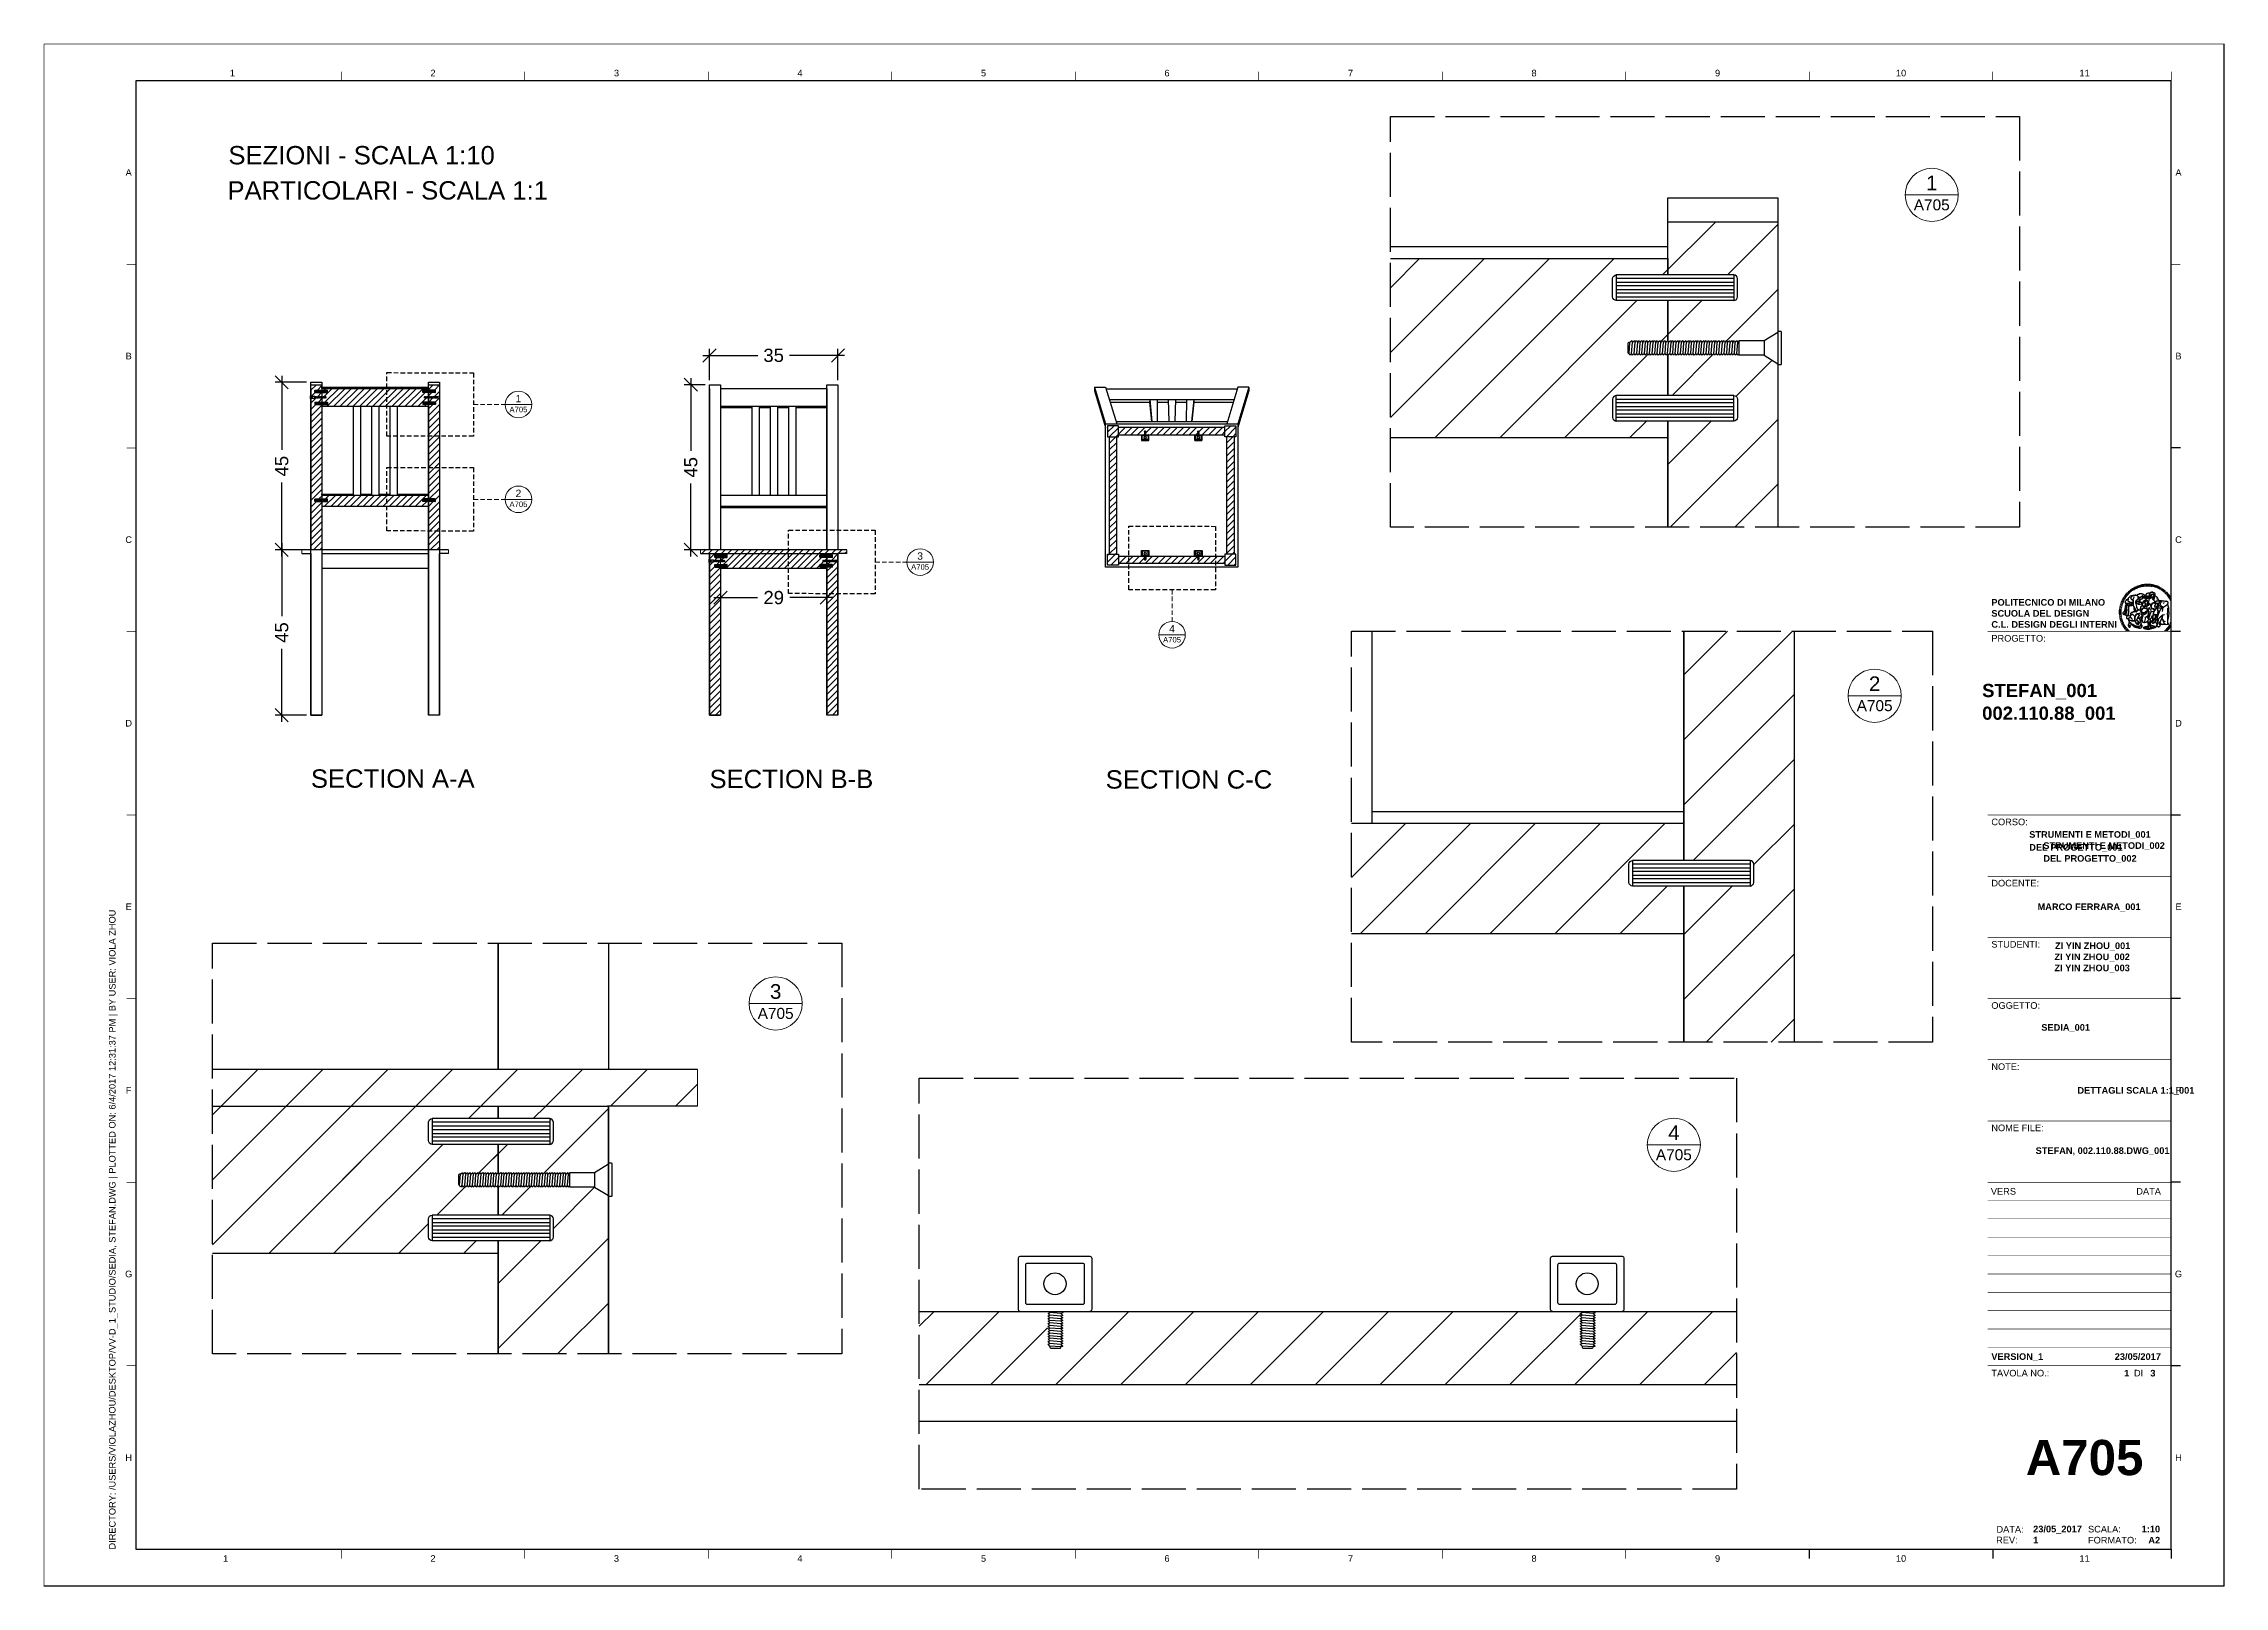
# Paper-space layout 'A705' of a CAD drawing. Header units: inches, sheet in millimetres. Extents: x 0 to 594, y 0 to 420.
# The model-space entities are those that its viewports show. They can reach past a viewport. Long polylines and large blocks are cut down to what shows.
import ezdxf
from ezdxf.enums import TextEntityAlignment as Align

# ---------------------------------------------------------------- set-up
doc = ezdxf.new("R2010")
doc.units = ezdxf.units.IN
doc.header["$MEASUREMENT"] = 0
doc.set_wipeout_variables(frame=1)
for name, pattern in [('ACAD_ISO02W100', [15, 12, -3]), ('CONTINUA', [0]), ('DASHED2', [0.375, 0.25, -0.125])]:
    doc.linetypes.add(name, pattern=pattern)
doc.layers.get('0').update_dxf_attribs({"lineweight": 30})
for name, color, linetype, lineweight in [('A-ANNO-SYMB', 3, 'Continuous', 18), ('CORNICE', 7, 'Continuous', 18), ('quote', 7, 'Continuous', 20), ('RETINI', 7, 'Continuous', 20), ('Viti', 4, 'Continuous', 25)]:
    doc.layers.add(name, color=color, linetype=linetype, lineweight=lineweight)
for name, color, linetype in [('G-ANNO-LOGO', 3, 'Continuous'), ('G-ANNO-TEXT', 3, 'Continuous'), ('G-ANNO-TTLB', 3, 'Continuous')]:
    doc.layers.add(name, color=color, linetype=linetype)
doc.layers.add('G-ANNO-NPLT', color=210, linetype='Continuous', plot=False)
doc.layers.get('CORNICE').off()
doc.styles.add('ARIAL', font='Arial.ttf')
doc.styles.add('ARIAL-BOLD', font='Arial Bold.ttf')
doc.styles.get("Standard").update_dxf_attribs({"font": 'Arial.ttf'})
doc.dimstyles.new('TICK_36', dxfattribs={"dimtxt": 3.6, "dimasz": 3.6, "dimexe": 1.8, "dimexo": 1.2, "dimgap": 1.8, "dimtad": 0, "dimdec": 0, "dimzin": 0, "dimdsep": 46, "dimtxsty": 'ARIAL', "dimblk": 'OBLIQUE', "dimcen": 1.8, "dimdle": 1.8, "dimclrd": 256, "dimclrt": 256, "dimadec": 0, "dimazin": 0, "dimtfac": 1, "dimtdec": 0, "dimtmove": 1, "dimatfit": 3, "dimldrblk": 'OPEN90', "dimfxl": 1, "dimtfill": 1, "dimtolj": 1, "dimtzin": 0, "dimarcsym": 0})
pattern_1 = [(45, (164.1227, 40.336), (-0.8838835, 0.8838835), [])]
pattern_2 = [(45, (228.3962, -6e-14), (-0.8838835, 0.8838835), [])]

psp = doc.layouts.new('A705')

# ---------------------------------------------------------------- texts
at = {"layer": 'A-ANNO-SYMB', "linetype": 'Continuous'}
for tag, text, height, p in [('1', 'A301', 4, (514.41, 384.14)), ('A705', 'A', 3, (514.41, 377.67)), ('2', 'A301', 4, (498.85, 247.73)), ('A705', 'A', 3, (498.85, 241.26)), ('3', 'A301', 4, (199.42, 163.92)), ('A705', 'A', 3, (199.42, 157.45)), ('4', 'A301', 4, (444.14, 125.43)), ('A705', 'A', 3, (444.14, 118.96))]:
    psp.add_attdef(tag, text=text, height=height, dxfattribs=at).set_placement(p, align=Align.TOP_CENTER)
at = {"layer": 'G-ANNO-TEXT', "style": 'ARIAL'}
for s, p in [('1', (51.4, 412.05)), ('2', (106.05, 412.05)), ('3', (156.05, 412.05)), ('4', (206.05, 412.05)), ('5', (256.05, 412.05)), ('6', (306.05, 412.05)), ('7', (356.05, 412.05)), ('8', (406.05, 412.05)), ('9', (456.05, 412.05)), ('10', (506.05, 412.05)), ('11', (556.05, 412.05)), ('A', (23.14, 384.98)), ('A', (581.64, 384.98)), ('B', (23.14, 334.98)), ('B', (581.64, 334.98)), ('C', (23.14, 284.98)), ('C', (581.64, 284.98)), ('D', (23.14, 234.98)), ('D', (581.64, 234.98)), ('E', (23.14, 184.98)), ('E', (581.64, 184.98)), ('F', (23.14, 134.98)), ('F', (581.64, 134.98)), ('G', (23.14, 84.98)), ('G', (581.64, 84.98)), ('H', (23.14, 34.98)), ('H', (581.64, 34.98)), ('1', (49.55, 7.49)), ('2', (106.05, 7.49)), ('3', (156.05, 7.49)), ('4', (206.05, 7.49)), ('5', (256.05, 7.49)), ('6', (306.05, 7.49)), ('7', (356.05, 7.49)), ('8', (406.05, 7.49)), ('9', (456.05, 7.49)), ('10', (506.05, 7.49)), ('11', (556.05, 7.49))]:
    psp.add_text(s, height=1.8, dxfattribs=at).set_placement(p, align=Align.MIDDLE_CENTER)
at = {"layer": 'G-ANNO-TEXT', "linetype": 'CONTINUA', "ltscale": 0.02, "style": 'ARIAL'}
for s, p in [('SEZIONI - SCALA 1:10', (50.31, 387.19)), ('PARTICOLARI - SCALA 1:1', (50.05, 377.61))]:
    psp.add_text(s, height=5, dxfattribs=at).set_placement(p)
at = {"layer": 'G-ANNO-TEXT', "style": 'ARIAL'}
for s, p in [('PROGETTO:', (530.65, 259)), ('CORSO:', (530.65, 209)), ('DOCENTE:', (530.65, 192.33)), ('STUDENTI:', (530.65, 175.67)), ('OGGETTO:', (530.65, 159)), ('NOTE:', (530.65, 142.33)), ('NOME FILE:', (530.65, 125.67)), ('TAVOLA NO.:', (530.65, 58.87))]:
    psp.add_text(s, height=1.8, dxfattribs=at).set_placement(p, align=Align.TOP_LEFT)
for s, p in [('VERS', (530.52, 107.48)), ('DI', (569.51, 57.97)), ('REV:', (531.95, 12.52)), ('DATA:', (532.05, 15.43)), ('SCALA:', (556.99, 15.48)), ('FORMATO:', (556.99, 12.48))]:
    psp.add_text(s, height=1.8, dxfattribs=at).set_placement(p, align=Align.MIDDLE_LEFT)
at = {"layer": 'G-ANNO-TEXT'}
for s, style, p in [('DATA', 'ARIAL', (576.85, 107.48)), ('A2', 'ARIAL-BOLD', (576.64, 12.48))]:
    psp.add_text(s, height=1.8, dxfattribs=dict(at, style=style)).set_placement(p, align=Align.MIDDLE_RIGHT)
at = {"layer": 'G-ANNO-TEXT', "char_height": 5, "attachment_point": 1, "style": 'ARIAL'}
for s, insert in [('{\\fArial|b0|i0|c0|p0;SECTION A-A}', (72.79, 222.41)), ('{\\fArial|b0|i0|c0|p0;SECTION B-B}', (181.39, 222.3)), ('{\\fArial|b0|i0|c0|p0;SECTION C-C}', (289.33, 222.17))]:
    psp.add_mtext_dynamic_manual_height_columns(s, width=44.9902, gutter_width=2.5, heights=[0], dxfattribs=dict(at, insert=insert))
at = {"layer": 'G-ANNO-TEXT', "insert": (17.76, 9.93), "char_height": 1.8, "attachment_point": 1, "rotation": 90, "style": 'ARIAL'}
psp.add_mtext_dynamic_manual_height_columns('DIRECTORY: /USERS/VIOLAZHOU/DESKTOP/VV-D_1_STUDIO/SEDIA, STEFAN.DWG | PLOTTED ON: 6/4/2017 12:31:37 PM | BY USER: VIOLA ZHOU', width=412.209, gutter_width=9, heights=[0], dxfattribs=at)
at = {"layer": 'G-ANNO-TEXT', "style": 'ARIAL-BOLD'}
for tag, p, s, height in [('STEFAN_001', (528.15, 242.09), 'PROJECT_TITLE', 3.6), ('002.110.88_001', (528.15, 235.91), 'PROJECT_TITLE', 3.6), ('ZI YIN ZHOU_001', (547.99, 173.47), 'STUDENT 1', 1.8), ('ZI YIN ZHOU_002', (547.84, 170.45), 'STUDENT 2', 1.8), ('ZI YIN ZHOU_003', (547.84, 167.43), 'STUDENT 3', 1.8), ('SEDIA_001', (544.26, 151.22), 'DRAWING_TITLE', 1.8), ('DETTAGLI SCALA 1:1_001', (554.12, 134.08), '-', 1.8), ('STEFAN, 002.110.88.DWG_001', (542.71, 117.67), 'sedia, STEFAN.dwg', 1.8)]:
    psp.add_attdef(tag, p, s, height=height, dxfattribs=at)
at = {"layer": 'G-ANNO-TEXT', "style": 'ARIAL-BOLD', "flags": 2}
for tag, p, s in [('STRUMENTI E METODI_001', (540.97, 203.78), 'STRUMENTI E METODI'), ('DEL PROGETTO_001', (540.97, 200.28), 'STRUMENTI E METODI'), ('STRUMENTI E METODI_002', (544.81, 200.76), 'DEL PROGETTO'), ('DEL PROGETTO_002', (544.81, 197.26), 'DEL PROGETTO'), ('MARCO FERRARA_001', (543.24, 184.09), 'MARCO FERRARA')]:
    psp.add_attdef(tag, p, s, height=1.8, dxfattribs=at)
at = {"layer": 'G-ANNO-TEXT', "style": 'ARIAL-BOLD'}
for tag, text, p in [('VERSION_1', 'A', (530.65, 62.48)), ('3', '999', (573.97, 57.96)), ('23/05_2017', '2017/05/08', (542.04, 15.51)), ('1', 'A', (542.04, 12.49))]:
    psp.add_attdef(tag, text=text, height=1.8, dxfattribs=at).set_placement(p, align=Align.MIDDLE_LEFT)
for tag, text, p in [('23/05/2017', 'YYYY.MM.DD', (576.85, 62.48)), ('1', '000', (568.23, 57.96)), ('1:10', '1:0000', (576.64, 15.51))]:
    psp.add_attdef(tag, text=text, height=1.8, dxfattribs=at).set_placement(p, align=Align.MIDDLE_RIGHT)
psp.add_attdef('A705', text='A701', height=9.6, dxfattribs=at).set_placement((556.05, 34.98), align=Align.MIDDLE_CENTER)

msp = doc.modelspace()

# ---------------------------------------------------------------- texts
at = {"layer": 'A-ANNO-SYMB', "linetype": 'Continuous'}
for tag, text, height, p in [('1', 'A301', 2, (854.974, 177.089)), ('A705', 'A', 1.5, (854.974, 173.851)), ('2', 'A301', 2, (854.974, 151.275)), ('A705', 'A', 1.5, (854.974, 148.038)), ('3', 'A301', 2, (964.412, 134.199)), ('A705', 'A', 1.5, (964.412, 130.961)), ('4', 'A301', 2, (1033.054, 114.398)), ('A705', 'A', 1.5, (1033.054, 111.16))]:
    msp.add_attdef(tag, text=text, height=height, dxfattribs=at).set_placement(p, align=Align.TOP_CENTER)

# ---------------------------------------------------------------- blocks, each defined once
blk = doc.blocks.new('logoPolimi')
for p, q in [((-1.49, 1.84), (-1.36, 1.68)), ((-1.41, 1.91), (-1.28, 1.74)), ((-1.32, 1.97), (-1.2, 1.8)), ((-1.22, 2.03), (-1.11, 1.85)), ((-1.13, 2.09), (-1.03, 1.9)), ((-1.03, 2.14), (-0.94, 1.95)), ((-0.93, 2.18), (-0.84, 1.99)), ((-0.83, 2.22), (-0.75, 2.03)), ((-0.72, 2.26), (-0.66, 2.06)), ((-0.61, 2.29), (-0.56, 2.09)), ((-0.51, 2.32), (-0.46, 2.11)), ((-0.4, 2.34), (-0.36, 2.13)), ((-0.29, 2.35), (-0.26, 2.14)), ((-0.18, 2.36), (-0.16, 2.15)), ((-0.07, 2.37), (-0.06, 2.16)), ((0.04, 2.37), (0.04, 2.16)), ((0.15, 2.36), (0.14, 2.16)), ((0.26, 2.36), (0.24, 2.15)), ((0.37, 2.34), (0.34, 2.13)), ((0.48, 2.32), (0.44, 2.12)), ((0.59, 2.3), (0.54, 2.09)), ((0.69, 2.27), (0.63, 2.07)), ((0.8, 2.23), (0.73, 2.03)), ((0.9, 2.19), (0.82, 2)), ((1, 2.15), (0.91, 1.96)), ((1.1, 2.1), (1, 1.91)), ((1.2, 2.04), (1.09, 1.86)), ((1.29, 1.99), (1.18, 1.81)), ((1.38, 1.92), (1.26, 1.75)), ((1.47, 1.86), (1.34, 1.69)), ((-2.37, 0.12), (-2.16, 0.11)), ((-2.37, 0.01), (-2.16, 0.01)), ((-2.36, 0.23), (-2.15, 0.21)), ((-2.35, 0.34), (-2.14, 0.31)), ((-2.33, 0.45), (-2.12, 0.41)), ((-2.3, 0.55), (-2.1, 0.51)), ((-2.28, 0.66), (-2.07, 0.6)), ((-2.24, 0.77), (-2.04, 0.7)), ((-2.2, 0.87), (-2.01, 0.79)), ((-2.16, 0.97), (-1.97, 0.89)), ((-2.11, 1.07), (-1.93, 0.98)), ((-2.06, 1.17), (-1.88, 1.07)), ((-2.01, 1.26), (-1.83, 1.15)), ((-1.94, 1.36), (-1.77, 1.24)), ((-1.88, 1.45), (-1.71, 1.32)), ((-1.84, 0.03), (-1.82, 0.35)), ((-1.81, 1.53), (-1.65, 1.4)), ((-1.74, 1.61), (-1.58, 1.47)), ((-1.73, 0.59), (-1.73, 0.59)), ((-1.73, 0.59), (-1.73, 0.59)), ((-1.66, 1.69), (-1.51, 1.54)), ((-1.65, 0.57), (-1.65, 0.57)), ((-1.59, 1.12), (-1.59, 1.12)), ((-1.58, 1.77), (-1.44, 1.61)), ((-1.51, 0.55), (-1.51, 0.55)), ((-1.51, 0.55), (-1.51, 0.55)), ((-1.31, 0.79), (-1.21, 0.75)), ((-1.21, 0.75), (-1.31, 0.79)), ((-1.21, 0.75), (-1.31, 0.79)), ((-1.21, 0.75), (-1.21, 0.75)), ((-1.21, 0.75), (-1.21, 0.75)), ((-1.19, 0.76), (-1.19, 0.76)), ((-1.19, 0.76), (-1.19, 0.76)), ((-1.17, 0.99), (-1.18, 0.99)), ((-1.18, 0.99), (-1.17, 0.99)), ((-1.16, 0.57), (-1.16, 0.57)), ((-1.16, 0.57), (-1.16, 0.57)), ((-1.1, 0.01), (-0.99, 0.06)), ((-0.99, 0.06), (-1.1, 0.01)), ((-0.99, 0.06), (-1.1, 0.01)), ((-0.99, 0.06), (-0.99, 0.06)), ((-0.99, 0.06), (-0.99, 0.06)), ((-0.97, 0.79), (-0.98, 0.79)), ((-0.89, 0.84), (-0.97, 0.79)), ((-0.97, 0.79), (-0.89, 0.84)), ((-0.96, 1.41), (-0.96, 1.41)), ((-0.96, 1.41), (-0.96, 1.41)), ((-0.89, 0.84), (-0.82, 0.87)), ((-0.82, 0.87), (-0.89, 0.84)), ((-0.89, 0.84), (-0.82, 0.87)), ((-0.88, 0.83), (-0.89, 0.84)), ((-0.85, 1.39), (-0.85, 1.39)), ((-0.85, 1.39), (-0.85, 1.39)), ((-0.84, 0.14), (-0.84, 0.14)), ((-0.77, 1.08), (-0.78, 1.08)), ((-0.78, 1.08), (-0.77, 1.08)), ((-0.61, 1.12), (-0.77, 1.08)), ((-0.77, 1.08), (-0.61, 1.12)), ((-0.77, 1.08), (-0.61, 1.12)), ((-0.75, 1.3), (-0.76, 1.29)), ((-0.76, 1.29), (-0.75, 1.3)), ((-0.65, 0.99), (-0.7, 0.96)), ((-0.69, 0.18), (-0.68, 0.18)), ((-0.66, 0.93), (-0.66, 0.93)), ((-0.66, 0.93), (-0.64, 0.93)), ((-0.66, 0.93), (-0.66, 0.93)), ((-0.66, 0.93), (-0.66, 0.93)), ((-0.63, 1.01), (-0.63, 1.01)), ((-0.63, 1.01), (-0.62, 1.01)), ((-0.63, 0.66), (-0.63, 0.66)), ((-0.6, 1.12), (-0.61, 1.12)), ((-0.61, 1.12), (-0.6, 1.12)), ((-0.61, 1.12), (-0.6, 1.12)), ((-0.61, 0.86), (-0.57, 0.85)), ((-0.57, 0.85), (-0.61, 0.86)), ((-0.61, 0.86), (-0.57, 0.85)), ((-0.53, 1.08), (-0.6, 1.12)), ((-0.6, 1.12), (-0.6, 1.11)), ((-0.6, 1.12), (-0.53, 1.08)), ((-0.57, 0.8), (-0.59, 0.8)), ((-0.57, 0.85), (-0.53, 0.84)), ((-0.57, 0.85), (-0.57, 0.85)), ((-0.57, 0.85), (-0.57, 0.85)), ((-0.57, 0.85), (-0.53, 0.84)), ((-0.56, 0.29), (-0.49, 0.48)), ((-0.56, 0.14), (-0.56, 0.29)), ((-0.5, 0.11), (-0.56, 0.14)), ((-0.53, 0.84), (-0.51, 0.84)), ((-0.53, 0.84), (-0.51, 0.84)), ((-0.53, 0.84), (-0.53, 0.84)), ((-0.51, 0.11), (-0.51, 0.11)), ((-0.51, 0.11), (-0.51, 0.11)), ((-0.34, 0.33), (-0.5, 0.11)), ((-0.49, 0.48), (-0.41, 0.55)), ((-0.42, 0.8), (-0.47, 0.79)), ((-0.42, 0.8), (-0.47, 0.79)), ((-0.47, 0.79), (-0.45, 0.76)), ((-0.47, 0.79), (-0.45, 0.76)), ((-0.45, 1.14), (-0.42, 1.11)), ((-0.42, 1.26), (-0.36, 1.22)), ((-0.41, 0.55), (-0.34, 0.49)), ((-0.4, 1.37), (-0.38, 1.38)), ((-0.39, 1.37), (-0.4, 1.37)), ((-0.35, 1.33), (-0.4, 1.37)), ((-0.39, 1.24), (-0.4, 1.23)), ((-0.38, 1.14), (-0.38, 1.14)), ((-0.34, 0.49), (-0.09, 0.48)), ((-0.16, 0.32), (-0.34, 0.33)), ((-0.14, 0.32), (-0.31, 0.34)), ((-0.28, 1.3), (-0.29, 1.3)), ((-0.28, 1.3), (-0.28, 1.3)), ((-0.16, 1.24), (-0.16, 1.25)), ((-0.16, 1.25), (-0.16, 1.25)), ((-0.16, 0.49), (-0.14, 0.64)), ((-0.06, 0.27), (-0.16, 0.32)), ((-0.1, 0.88), (-0.09, 0.87)), ((-0.08, 1.37), (-0.08, 1.38)), ((-0.08, 1.23), (-0.05, 1.21)), ((-0.05, 1.21), (-0.08, 1.23)), ((-0.08, 1.23), (-0.05, 1.21)), ((-0.03, 0.26), (-0.06, 0.27)), ((-0.05, 1.21), (-0.04, 1.21)), ((-0.04, 1.21), (-0.05, 1.21)), ((-0.04, 1.21), (-0.04, 1.21)), ((-0.04, 1.21), (-0.04, 1.21)), ((-0.04, 0.48), (-0.03, 0.26)), ((0.03, 1.15), (0.03, 1.15)), ((0.03, 0.66), (0.03, 0.67)), ((0.07, 0.58), (0.07, 0.57)), ((0.1, 1.18), (0.1, 1.18)), ((0.1, 0.84), (0.1, 0.84)), ((0.13, 1.32), (0.17, 1.19)), ((0.14, 0.71), (0.34, 0.65)), ((0.31, 0.56), (0.17, 0.63)), ((0.27, 1.61), (0.27, 1.61)), ((0.27, 1.61), (0.27, 1.61)), ((0.27, 1.61), (0.27, 1.61)), ((0.29, 1.29), (0.29, 1.29)), ((0.29, 1.29), (0.29, 1.29)), ((0.29, 1.29), (0.29, 1.29)), ((0.29, 1.29), (0.29, 1.29)), ((0.33, 0.49), (0.34, 0.49)), ((0.33, 0.03), (0.35, 0.03)), ((0.33, 0.03), (0.35, 0.03)), ((0.34, 0.65), (0.34, 0.64)), ((0.35, 0.03), (0.57, 0.06)), ((0.35, 0.03), (0.57, 0.06)), ((0.35, 0.03), (0.35, 0.03)), ((0.35, 0.03), (0.35, 0.03)), ((0.38, 1.36), (0.37, 1.35)), ((0.38, 0.34), (0.37, 0.34)), ((0.38, 0.34), (0.38, 0.34)), ((0.43, 0.67), (0.39, 0.64)), ((0.49, 1.05), (0.51, 1.13)), ((0.51, 1.13), (0.49, 1.05)), ((0.49, 1.05), (0.51, 1.13)), ((0.51, 1.31), (0.5, 1.29)), ((0.51, 1.13), (0.52, 1.23)), ((0.52, 1.23), (0.51, 1.23)), ((0.51, 1.23), (0.52, 1.23)), ((0.52, 1.23), (0.51, 1.13)), ((0.51, 1.13), (0.52, 1.23)), ((0.52, 1.24), (0.6, 1.37)), ((0.52, 1.23), (0.6, 1.36)), ((0.6, 1.36), (0.52, 1.23)), ((0.52, 1.23), (0.52, 1.23)), ((0.52, 1.23), (0.52, 1.24)), ((0.52, 1.23), (0.52, 1.23)), ((0.55, 1.07), (0.53, 1.06)), ((0.53, 1.04), (0.53, 1.06)), ((0.53, 1.05), (0.53, 1.04)), ((0.54, 0.3), (0.63, 0.32)), ((0.54, -0.08), (0.61, 0.06)), ((0.61, 0.06), (0.54, -0.08)), ((0.54, -0.08), (0.61, 0.06)), ((0.56, 0.19), (0.59, 0.21)), ((0.57, 1.07), (0.57, 1.07)), ((0.57, 1.07), (0.57, 1.07)), ((0.57, 1.07), (0.57, 1.07)), ((0.57, 1.07), (0.57, 1.07)), ((0.57, 1.07), (0.57, 1.07)), ((0.57, 1.07), (0.57, 1.07)), ((0.57, 1.07), (0.57, 1.07)), ((0.58, 0.3), (0.59, 0.29)), ((0.59, 0.78), (0.59, 0.79)), ((0.59, 0.79), (0.59, 0.79)), ((0.59, 0.79), (0.59, 0.79)), ((0.59, 0.79), (0.59, 0.78)), ((0.61, 0.06), (0.6, 0.07)), ((0.6, 0.07), (0.61, 0.06)), ((0.61, 0.06), (0.61, 0.07)), ((0.62, 0.21), (0.65, 0.22)), ((0.64, 1.37), (0.65, 1.37)), ((0.69, 0.86), (0.68, 0.86)), ((0.68, 0.86), (0.69, 0.86)), ((0.68, 0.76), (0.68, 0.76)), ((0.76, 0.26), (0.76, 0.26)), ((0.82, 0.35), (0.84, 0.36)), ((0.82, 0.35), (0.82, 0.35)), ((0.84, 0.36), (0.84, 0.37)), ((0.85, 0.34), (1.05, 0.35)), ((0.93, 1.05), (0.93, 1.05)), ((0.93, 1.05), (0.93, 1.05)), ((0.93, 1.05), (0.93, 1.04)), ((0.93, 1.05), (0.93, 1.05)), ((0.97, 0.66), (0.96, 0.66)), ((1.01, 0.97), (0.98, 0.96)), ((1.17, 0.96), (1.17, 0.95)), ((1.17, 0.95), (1.17, 0.95)), ((1.34, 0.37), (1.26, 0.04)), ((1.27, 0.37), (1.27, 0.38)), ((1.28, 0.95), (1.28, 0.95)), ((1.37, 0.73), (1.46, 0.81)), ((1.41, 0.4), (1.41, 0.41)), ((1.56, 1.79), (1.42, 1.63)), ((1.64, 1.71), (1.49, 1.56)), ((1.49, 0.9), (1.57, 0.92)), ((1.72, 1.63), (1.56, 1.49)), ((1.67, 0.6), (1.57, 0.53)), ((1.79, 1.55), (1.63, 1.41)), ((1.86, 1.47), (1.7, 1.34)), ((1.93, 1.38), (1.76, 1.26)), ((1.99, 1.29), (1.81, 1.17)), ((2.05, 1.19), (1.87, 1.09)), ((2.1, 1.1), (1.92, 1)), ((2.15, 1), (1.96, 0.91)), ((2.19, 0.9), (2, 0.82)), ((2.23, 0.79), (2.04, 0.72)), ((2.27, 0.69), (2.07, 0.63)), ((2.3, 0.58), (2.09, 0.53)), ((2.32, 0.47), (2.12, 0.43)), ((2.34, 0.37), (2.13, 0.33)), ((2.36, 0.26), (2.15, 0.23)), ((2.37, 0.15), (2.16, 0.13)), ((2.37, 0.04), (2.16, 0.03)), ((-2.37, -0.1), (-2.16, -0.09)), ((-2.36, -0.21), (-2.15, -0.19)), ((-2.35, -0.32), (-2.14, -0.29)), ((-2.33, -0.43), (-2.12, -0.39)), ((-2.31, -0.54), (-2.1, -0.49)), ((-2.28, -0.65), (-2.08, -0.59)), ((-2.25, -0.75), (-2.05, -0.69)), ((-2.21, -0.86), (-2.02, -0.78)), ((-2.17, -0.96), (-1.98, -0.87)), ((-2.12, -1.06), (-1.93, -0.96)), ((-2.07, -1.16), (-1.89, -1.05)), ((-2.04, -0.15), (-1.97, -0.2)), ((-2.01, -1.25), (-1.84, -1.14)), ((-1.95, -1.34), (-1.78, -1.22)), ((-1.89, -1.43), (-1.72, -1.31)), ((-1.82, -1.52), (-1.66, -1.38)), ((-1.75, -1.6), (-1.59, -1.46)), ((-1.67, -1.68), (-1.52, -1.53)), ((-1.58, -0.12), (-1.6, -0.18)), ((-1.6, -0.18), (-1.58, -0.28)), ((-1.57, -0.54), (-1.59, -0.54)), ((-1.59, -0.54), (-1.59, -0.54)), ((-1.59, -1.76), (-1.45, -1.6)), ((-1.56, -0.32), (-1.56, -0.31)), ((-1.56, -0.31), (-1.56, -0.31)), ((-1.53, -0.65), (-1.53, -0.65)), ((-1.53, -0.65), (-1.53, -0.65)), ((-1.51, -1.83), (-1.37, -1.67)), ((-1.48, -0.86), (-1.48, -0.85)), ((-1.42, -0.37), (-1.42, -0.37)), ((-1.42, -1.9), (-1.29, -1.73)), ((-1.38, -0.46), (-1.38, -0.46)), ((-1.33, -1.96), (-1.21, -1.79)), ((-1.31, -0.24), (-1.31, -0.23)), ((-1.31, -0.23), (-1.31, -0.24)), ((-1.23, -0.19), (-1.23, -0.19)), ((-1.23, -0.19), (-1.23, -0.19)), ((-1.23, -0.19), (-1.23, -0.19)), ((-1.23, -0.19), (-1.23, -0.19)), ((-1.01, -0.39), (-1.02, -0.39)), ((-1.02, -0.39), (-1.01, -0.39)), ((-1.02, -0.7), (-1.02, -0.7)), ((-1.02, -0.7), (-1.02, -0.7)), ((-1.02, -0.7), (-1.02, -0.7)), ((-0.79, -0.51), (-0.83, -0.58)), ((-0.83, -0.58), (-0.79, -0.51)), ((-0.83, -0.58), (-0.79, -0.51)), ((-0.78, -1.05), (-0.83, -0.94)), ((-0.83, -0.94), (-0.78, -1.05)), ((-0.83, -0.94), (-0.83, -0.94)), ((-0.83, -0.94), (-0.78, -1.05)), ((-0.82, -1.23), (-0.82, -1.23)), ((-0.82, -1.23), (-0.77, -1.23)), ((-0.77, -1.23), (-0.82, -1.23)), ((-0.82, -1.23), (-0.82, -1.23)), ((-0.77, -1.23), (-0.82, -1.23)), ((-0.75, -0.96), (-0.8, -0.89)), ((-0.8, -0.89), (-0.79, -0.92)), ((-0.79, -0.92), (-0.8, -0.89)), ((-0.8, -0.89), (-0.75, -0.96)), ((-0.79, -0.92), (-0.8, -0.89)), ((-0.8, -0.89), (-0.8, -0.89)), ((-0.8, -0.89), (-0.75, -0.96)), ((-0.79, -0.92), (-0.78, -0.95)), ((-0.78, -0.95), (-0.79, -0.92)), ((-0.78, -0.95), (-0.79, -0.92)), ((-0.77, -0.49), (-0.78, -0.48)), ((-0.78, -0.48), (-0.77, -0.49)), ((-0.78, -0.95), (-0.76, -1)), ((-0.76, -1), (-0.78, -0.95)), ((-0.76, -1), (-0.78, -0.95)), ((-0.71, -0.89), (-0.75, -0.87)), ((-0.75, -0.87), (-0.71, -0.89)), ((-0.75, -0.87), (-0.71, -0.89)), ((-0.72, -1.01), (-0.75, -0.96)), ((-0.75, -0.96), (-0.72, -1.01)), ((-0.75, -0.96), (-0.72, -1.01)), ((-0.64, -0.93), (-0.71, -0.89)), ((-0.71, -0.89), (-0.64, -0.93)), ((-0.71, -0.89), (-0.64, -0.93)), ((-0.66, -0.53), (-0.66, -0.53)), ((-0.66, -0.53), (-0.66, -0.53)), ((-0.66, -0.53), (-0.66, -0.53)), ((-0.39, -0.81), (-0.51, -0.69)), ((-0.51, -1.04), (-0.5, -1.04)), ((-0.48, -0.42), (-0.48, -0.42)), ((-0.48, -0.42), (-0.48, -0.42)), ((-0.48, -0.42), (-0.48, -0.42)), ((-0.41, -0.51), (-0.41, -0.51)), ((-0.38, -0.05), (-0.39, -0.12)), ((-0.39, -0.12), (-0.37, -0.1)), ((-0.35, -0.14), (-0.37, -0.08)), ((-0.37, -0.09), (-0.37, -0.09)), ((-0.33, -0.12), (-0.35, -0.14)), ((-0.32, -0.14), (-0.35, -0.14)), ((-0.35, -0.18), (-0.34, -0.22)), ((-0.34, -0.08), (-0.29, -0.16)), ((-0.34, -0.22), (-0.34, -0.22)), ((-0.27, -0.17), (-0.32, -0.14)), ((-0.25, -0.91), (-0.26, -0.9)), ((-0.26, -1.29), (0.1, -1.2)), ((0.1, -1.2), (-0.26, -1.29)), ((0.08, -1.4), (-0.26, -1.29)), ((-0.26, -1.29), (0.08, -1.4)), ((-0.26, -1.38), (-0.26, -1.29)), ((-0.26, -1.29), (-0.26, -1.29)), ((-0.26, -1.29), (-0.26, -1.38)), ((-0.26, -1.29), (0.08, -1.4)), ((-0.26, -1.29), (-0.26, -1.29)), ((0.08, -1.49), (-0.26, -1.38)), ((-0.26, -1.38), (0.09, -1.49)), ((-0.14, -0.15), (-0.16, -0.13)), ((-0.11, -0.04), (-0.12, -0.05)), ((-0.04, -0.41), (-0.01, -0.44)), ((-0.01, -0.44), (-0.04, -0.41)), ((-0.04, -0.41), (-0.01, -0.44)), ((0.07, -0.84), (0.07, -0.84)), ((0.07, -0.84), (0.07, -0.84)), ((0.1, -1.2), (0.08, -1.32)), ((0.08, -1.32), (0.13, -1.2)), ((0.08, -1.4), (0.72, -1.22)), ((0.72, -1.22), (0.08, -1.4)), ((0.08, -1.4), (0.72, -1.22)), ((0.72, -1.31), (0.08, -1.49)), ((0.08, -1.44), (0.08, -1.4)), ((0.08, -1.4), (0.08, -1.44)), ((0.08, -1.4), (0.08, -1.49)), ((0.08, -1.49), (0.08, -1.44)), ((0.08, -1.44), (0.08, -1.44)), ((0.08, -1.44), (0.08, -1.45)), ((0.08, -1.45), (0.08, -1.46)), ((0.08, -1.46), (0.08, -1.49)), ((0.1, -1.01), (0.09, -0.86)), ((0.1, -1.01), (0.09, -0.86)), ((0.09, -1.49), (0.72, -1.31)), ((0.1, -1.2), (0.12, -1.04)), ((0.12, -1.04), (0.1, -1.2)), ((0.13, -1.2), (0.1, -1.2)), ((0.1, -1.2), (0.13, -1.2)), ((0.13, -1.2), (0.1, -1.2)), ((0.1, -1.2), (0.1, -1.2)), ((0.11, -0.44), (0.11, -0.44)), ((0.11, -0.44), (0.11, -0.44)), ((0.12, -0.21), (0.12, -0.21)), ((0.12, -0.21), (0.12, -0.21)), ((0.12, -0.21), (0.12, -0.21)), ((0.12, -0.21), (0.12, -0.21)), ((0.12, -0.21), (0.12, -0.21)), ((0.12, -0.21), (0.12, -0.21)), ((0.12, -0.21), (0.12, -0.21)), ((0.12, -0.21), (0.12, -0.21)), ((0.12, -0.21), (0.12, -0.21)), ((0.12, -0.21), (0.12, -0.21)), ((0.12, -0.21), (0.12, -0.21)), ((0.12, -0.21), (0.12, -0.21)), ((0.12, -0.21), (0.12, -0.21)), ((0.12, -0.56), (0.14, -0.53)), ((0.14, -0.53), (0.12, -0.56)), ((0.12, -0.56), (0.14, -0.53)), ((0.12, -1.04), (0.12, -1.04)), ((0.12, -1.04), (0.12, -1.04)), ((0.12, -1.04), (0.12, -1.04)), ((0.21, -0.99), (0.13, -1.2)), ((0.13, -1.2), (0.21, -0.99)), ((0.36, -1.14), (0.13, -1.2)), ((0.13, -1.2), (0.26, -1.17)), ((0.14, -0.53), (0.16, -0.49)), ((0.16, -0.49), (0.14, -0.53)), ((0.14, -0.53), (0.16, -0.49)), ((0.16, -0.49), (0.16, -0.49)), ((0.16, -0.49), (0.16, -0.49)), ((0.28, -1.19), (0.21, -0.99)), ((0.21, -0.99), (0.31, -1.27)), ((0.24, -0.17), (0.24, -0.16)), ((0.24, -0.16), (0.24, -0.17)), ((0.25, -0.84), (0.25, -0.88)), ((0.25, -0.88), (0.25, -0.84)), ((0.25, -0.88), (0.25, -0.84)), ((0.25, -0.88), (0.29, -1.17)), ((0.26, -0.88), (0.25, -0.88)), ((0.31, -1.27), (0.25, -0.88)), ((0.26, -1.17), (0.28, -1.16)), ((0.28, -1.16), (0.36, -1.14)), ((0.29, -1.17), (0.28, -1.19)), ((0.36, -1.14), (0.72, -1.22)), ((0.72, -1.22), (0.36, -1.14)), ((0.49, -0.31), (0.49, -0.31)), ((0.49, -0.31), (0.49, -0.31)), ((0.5, -0.27), (0.5, -0.27)), ((0.51, -0.27), (0.51, -0.27)), ((0.72, -0.81), (0.75, -0.89)), ((0.72, -1.22), (0.72, -1.31)), ((0.72, -1.31), (0.72, -1.22)), ((0.74, -0.23), (0.74, -0.23)), ((0.74, -0.23), (0.75, -0.24)), ((0.75, -0.23), (0.75, -0.23)), ((0.86, -0.25), (0.82, -0.34)), ((0.87, -0.22), (0.86, -0.23)), ((0.87, -0.22), (0.86, -0.25)), ((0.96, -0.58), (0.96, -0.57)), ((1.05, -1.05), (1.04, -1.05)), ((1.28, -2), (1.17, -1.82)), ((1.37, -1.93), (1.25, -1.76)), ((1.31, -0.27), (1.3, -0.26)), ((1.3, -0.26), (1.3, -0.26)), ((1.3, -0.26), (1.3, -0.26)), ((1.3, -0.26), (1.31, -0.27)), ((1.3, -0.26), (1.3, -0.26)), ((1.46, -1.87), (1.33, -1.7)), ((1.54, -1.8), (1.41, -1.64)), ((1.63, -1.72), (1.48, -1.57)), ((1.71, -1.65), (1.55, -1.5)), ((1.78, -1.57), (1.62, -1.43)), ((1.85, -1.48), (1.69, -1.35)), ((1.92, -1.39), (1.75, -1.27)), ((1.98, -1.3), (1.81, -1.19)), ((2.04, -1.21), (1.86, -1.1)), ((2.09, -1.11), (1.91, -1.01)), ((2.14, -1.01), (1.95, -0.92)), ((2.19, -0.91), (1.99, -0.83)), ((2.23, -0.81), (2.03, -0.74)), ((2.26, -0.7), (2.06, -0.64)), ((2.29, -0.6), (2.09, -0.55)), ((2.32, -0.49), (2.11, -0.45)), ((2.34, -0.38), (2.13, -0.35)), ((2.35, -0.27), (2.15, -0.25)), ((2.37, -0.08), (2.16, -0.07)), ((2.36, -0.16), (2.16, -0.15)), ((-1.24, -2.02), (-1.13, -1.84)), ((-1.14, -2.08), (-1.04, -1.89)), ((-1.04, -2.13), (-0.95, -1.94)), ((-0.94, -2.18), (-0.86, -1.98)), ((-0.84, -2.22), (-0.77, -2.02)), ((-0.74, -2.25), (-0.67, -2.05)), ((-0.63, -2.29), (-0.57, -2.08)), ((-0.52, -2.31), (-0.48, -2.11)), ((-0.42, -2.33), (-0.38, -2.13)), ((-0.31, -2.35), (-0.28, -2.14)), ((-0.2, -2.36), (-0.18, -2.15)), ((-0.09, -2.37), (-0.08, -2.16)), ((0.03, -2.37), (0.02, -2.16)), ((0.14, -2.37), (0.12, -2.16)), ((0.25, -2.36), (0.22, -2.15)), ((0.35, -2.34), (0.32, -2.14)), ((0.46, -2.32), (0.42, -2.12)), ((0.57, -2.3), (0.52, -2.1)), ((0.68, -2.27), (0.62, -2.07)), ((0.78, -2.24), (0.71, -2.04)), ((0.89, -2.2), (0.81, -2)), ((0.99, -2.15), (0.9, -1.96)), ((1.09, -2.11), (0.99, -1.92)), ((1.19, -2.05), (1.08, -1.87))]:
    blk.add_line(p, q)
for points in [[(-1.9, 0.12), (-1.94, 0.02), (-2.05, -0.09), (-2.05, -0.09)], [(-1.86, 0.38), (-1.86, 0.38), (-1.87, 0.19), (-1.9, 0.12)], [(-1.76, 0.6), (-1.76, 0.6), (-1.84, 0.57), (-1.86, 0.38)], [(-1.86, -0.04), (-1.84, 0.02), (-1.84, 0.03), (-1.84, 0.03)], [(-1.82, 0.78), (-1.83, 0.8), (-1.85, 0.86), (-1.83, 0.88)], [(-1.82, 0.78), (-1.83, 0.8), (-1.85, 0.86), (-1.83, 0.88)], [(-1.83, 0.88), (-1.81, 0.9), (-1.76, 0.96), (-1.76, 0.96)], [(-1.83, 0.88), (-1.81, 0.9), (-1.76, 0.96), (-1.76, 0.96)], [(-1.76, 0.6), (-1.83, 0.7), (-1.78, 0.74), (-1.78, 0.74)], [(-1.78, 0.74), (-1.79, 0.74), (-1.83, 0.7), (-1.76, 0.6)], [(-1.78, 0.74), (-1.8, 0.76), (-1.81, 0.78), (-1.82, 0.78)], [(-1.78, 0.74), (-1.8, 0.76), (-1.81, 0.78), (-1.82, 0.78)], [(-1.82, 0.35), (-1.81, 0.5), (-1.73, 0.59), (-1.73, 0.59)], [(-1.82, -0.19), (-1.73, -0.07), (-1.75, 0.14), (-1.75, 0.3)], [(-1.75, 0.33), (-1.75, 0.17), (-1.73, -0.05), (-1.8, -0.17)], [(-1.78, 0.74), (-1.75, 0.72), (-1.72, 0.69), (-1.68, 0.7)], [(-1.68, 0.7), (-1.72, 0.69), (-1.75, 0.72), (-1.78, 0.74)], [(-1.68, 0.7), (-1.72, 0.69), (-1.75, 0.72), (-1.78, 0.74)], [(-1.78, 0.74), (-1.78, 0.74), (-1.78, 0.74), (-1.78, 0.74)], [(-1.76, 0.96), (-1.68, 1.1), (-1.59, 1.12), (-1.59, 1.12)], [(-1.76, 0.96), (-1.68, 1.1), (-1.6, 1.12), (-1.6, 1.12)], [(-1.73, 0.59), (-1.74, 0.59), (-1.75, 0.6), (-1.76, 0.6)], [(-1.73, 0.59), (-1.74, 0.59), (-1.75, 0.6), (-1.76, 0.6)], [(-1.75, 0.3), (-1.76, 0.47), (-1.65, 0.57), (-1.65, 0.57)], [(-1.65, 0.57), (-1.65, 0.57), (-1.76, 0.5), (-1.75, 0.33)], [(-1.65, 0.57), (-1.68, 0.58), (-1.7, 0.58), (-1.73, 0.59)], [(-1.65, 0.57), (-1.68, 0.58), (-1.7, 0.58), (-1.73, 0.59)], [(-1.5, 0.71), (-1.53, 0.74), (-1.61, 0.71), (-1.68, 0.7)], [(-1.68, 0.7), (-1.61, 0.71), (-1.53, 0.73), (-1.5, 0.71)], [(-1.5, 0.71), (-1.53, 0.73), (-1.61, 0.71), (-1.68, 0.7)], [(-1.51, 0.55), (-1.56, 0.56), (-1.61, 0.56), (-1.65, 0.57)], [(-1.65, 0.57), (-1.61, 0.56), (-1.56, 0.56), (-1.51, 0.55)], [(-1.51, 0.55), (-1.56, 0.56), (-1.61, 0.56), (-1.65, 0.57)], [(-1.59, 1.12), (-1.6, 1.06), (-1.61, 0.99), (-1.61, 0.97)], [(-1.61, 0.97), (-1.61, 0.99), (-1.6, 1.06), (-1.59, 1.12)], [(-1.61, 0.97), (-1.61, 0.99), (-1.6, 1.06), (-1.59, 1.12)], [(-1.61, 0.97), (-1.61, 0.95), (-1.56, 0.88), (-1.54, 0.87)], [(-1.54, 0.87), (-1.56, 0.88), (-1.61, 0.95), (-1.61, 0.97)], [(-1.54, 0.87), (-1.56, 0.88), (-1.61, 0.96), (-1.61, 0.97)], [(-1.59, 1.12), (-1.59, 1.13), (-1.59, 1.15), (-1.58, 1.16)], [(-1.59, 1.12), (-1.59, 1.13), (-1.59, 1.15), (-1.58, 1.16)], [(-1.58, 1.16), (-1.57, 1.21), (-1.52, 1.23), (-1.49, 1.25)], [(-1.58, 1.16), (-1.57, 1.21), (-1.52, 1.23), (-1.49, 1.25)], [(-1.58, 0.36), (-1.58, 0.48), (-1.51, 0.55), (-1.51, 0.55)], [(-1.51, 0.55), (-1.51, 0.55), (-1.58, 0.48), (-1.58, 0.36)], [(-1.51, 0.55), (-1.51, 0.55), (-1.58, 0.48), (-1.58, 0.36)], [(-1.55, 0.04), (-1.55, 0.08), (-1.58, 0.25), (-1.58, 0.36)], [(-1.58, 0.36), (-1.58, 0.25), (-1.55, 0.08), (-1.55, 0.04)], [(-1.58, 0.36), (-1.58, 0.25), (-1.55, 0.08), (-1.55, 0.04)], [(-1.58, -0.12), (-1.57, -0.06), (-1.55, 0.02), (-1.55, 0.04)], [(-1.55, 0.04), (-1.55, 0.02), (-1.57, -0.06), (-1.58, -0.12)], [(-1.55, 0.04), (-1.55, 0.02), (-1.56, -0.04), (-1.57, -0.1)], [(-1.54, 0.87), (-1.52, 0.85), (-1.47, 0.83), (-1.44, 0.83)], [(-1.44, 0.83), (-1.47, 0.83), (-1.52, 0.85), (-1.54, 0.87)], [(-1.45, 0.83), (-1.47, 0.83), (-1.52, 0.85), (-1.54, 0.87)], [(-1.51, 0.55), (-1.33, 0.54), (-1.16, 0.57), (-1.16, 0.57)], [(-1.16, 0.57), (-1.16, 0.57), (-1.33, 0.54), (-1.51, 0.55)], [(-1.16, 0.57), (-1.16, 0.57), (-1.33, 0.54), (-1.51, 0.55)], [(-1.5, 0.71), (-1.46, 0.68), (-1.4, 0.62), (-1.33, 0.66)], [(-1.33, 0.66), (-1.4, 0.62), (-1.46, 0.68), (-1.5, 0.71)], [(-1.33, 0.66), (-1.4, 0.62), (-1.46, 0.68), (-1.5, 0.71)], [(-1.49, 1.25), (-1.46, 1.26), (-1.42, 1.33), (-1.39, 1.36)], [(-1.49, 1.25), (-1.46, 1.27), (-1.43, 1.34), (-1.39, 1.36)], [(-1.31, 0.79), (-1.33, 0.79), (-1.42, 0.83), (-1.45, 0.83)], [(-1.44, 0.83), (-1.42, 0.83), (-1.33, 0.79), (-1.31, 0.79)], [(-1.31, 0.79), (-1.33, 0.79), (-1.42, 0.83), (-1.44, 0.83)], [(-1.35, 1.1), (-1.4, 1.17), (-1.36, 1.23), (-1.29, 1.31)], [(-1.29, 1.31), (-1.36, 1.23), (-1.4, 1.17), (-1.35, 1.1)], [(-1.35, 1.1), (-1.4, 1.17), (-1.36, 1.23), (-1.29, 1.31)], [(-1.39, 1.36), (-1.35, 1.38), (-1.26, 1.4), (-1.19, 1.41)], [(-1.39, 1.36), (-1.35, 1.38), (-1.26, 1.4), (-1.19, 1.41)], [(-1.18, 0.99), (-1.24, 0.97), (-1.3, 1.03), (-1.35, 1.1)], [(-1.35, 1.1), (-1.3, 1.03), (-1.24, 0.97), (-1.18, 0.99)], [(-1.18, 1), (-1.24, 0.97), (-1.3, 1.03), (-1.35, 1.1)], [(-1.33, 0.66), (-1.28, 0.7), (-1.23, 0.73), (-1.21, 0.75)], [(-1.21, 0.75), (-1.23, 0.73), (-1.28, 0.7), (-1.33, 0.66)], [(-1.21, 0.75), (-1.23, 0.73), (-1.28, 0.7), (-1.33, 0.66)], [(-1.29, 1.31), (-1.22, 1.39), (-1.01, 1.41), (-0.96, 1.41)], [(-0.96, 1.41), (-1.01, 1.41), (-1.22, 1.39), (-1.29, 1.31)], [(-1.29, 1.31), (-1.22, 1.39), (-1.01, 1.41), (-0.96, 1.41)], [(-1.24, -0.02), (-1.21, -0.01), (-1.1, 0.01), (-1.1, 0.01)], [(-1.1, 0.01), (-1.1, 0.01), (-1.21, -0.01), (-1.24, -0.02)], [(-1.1, 0.01), (-1.1, 0.01), (-1.21, -0.01), (-1.24, -0.02)], [(-1.21, 0.75), (-1.2, 0.75), (-1.19, 0.76), (-1.19, 0.76)], [(-1.19, 0.76), (-1.19, 0.76), (-1.2, 0.75), (-1.21, 0.75)], [(-1.19, 0.76), (-1.19, 0.76), (-1.2, 0.76), (-1.21, 0.75)], [(-1.19, 1.41), (-1.11, 1.43), (-0.97, 1.41), (-0.97, 1.41)], [(-1.19, 1.41), (-1.12, 1.43), (-0.98, 1.41), (-0.98, 1.41)], [(-1.19, 0.76), (-1.19, 0.77), (-1.18, 0.78), (-1.18, 0.79)], [(-1.18, 0.79), (-1.18, 0.78), (-1.19, 0.77), (-1.19, 0.76)], [(-1.19, 0.76), (-1.19, 0.77), (-1.19, 0.78), (-1.18, 0.79)], [(-1.18, 0.68), (-1.18, 0.68), (-1.19, 0.71), (-1.19, 0.76)], [(-1.19, 0.76), (-1.19, 0.71), (-1.18, 0.68), (-1.18, 0.68)], [(-1.18, 0.68), (-1.18, 0.68), (-1.19, 0.71), (-1.19, 0.76)], [(-1.18, 0.97), (-1.18, 0.97), (-1.18, 0.98), (-1.17, 0.99)], [(-1.17, 0.99), (-1.18, 0.98), (-1.18, 0.97), (-1.18, 0.97)], [(-1.18, 0.97), (-1.18, 0.97), (-1.18, 0.98), (-1.17, 0.99)], [(-1.18, 0.79), (-1.17, 0.86), (-1.18, 0.95), (-1.18, 0.97)], [(-1.18, 0.97), (-1.18, 0.95), (-1.17, 0.86), (-1.18, 0.79)], [(-1.18, 0.79), (-1.17, 0.86), (-1.18, 0.95), (-1.18, 0.97)], [(-1.16, 0.57), (-1.17, 0.6), (-1.18, 0.64), (-1.18, 0.68)], [(-1.18, 0.68), (-1.18, 0.64), (-1.17, 0.6), (-1.16, 0.57)], [(-1.16, 0.57), (-1.17, 0.6), (-1.18, 0.64), (-1.18, 0.68)], [(-1.17, 0.99), (-1.17, 1.03), (-1.16, 1.09), (-1.14, 1.13)], [(-1.09, 0.42), (-1.1, 0.44), (-1.14, 0.48), (-1.16, 0.57)], [(-1.16, 0.57), (-1.14, 0.48), (-1.1, 0.44), (-1.09, 0.42)], [(-1.09, 0.42), (-1.1, 0.44), (-1.14, 0.48), (-1.16, 0.57)], [(-1.14, 1.13), (-1.12, 1.18), (-1.05, 1.31), (-1.05, 1.31)], [(-1.12, 0.46), (-1.12, 0.46), (-1.13, 0.38), (-1.11, 0.26)], [(-1.11, 0.26), (-1.08, 0.14), (-1.05, 0.03), (-1.05, 0.03)], [(-1.02, 0.32), (-1.02, 0.32), (-1.08, 0.4), (-1.09, 0.42)], [(-1.09, 0.42), (-1.08, 0.4), (-1.02, 0.32), (-1.02, 0.32)], [(-1.02, 0.32), (-1.02, 0.32), (-1.08, 0.4), (-1.09, 0.42)], [(-0.98, 0.2), (-0.98, 0.21), (-1.02, 0.32), (-1.02, 0.32)], [(-1.02, 0.32), (-1.02, 0.32), (-0.98, 0.21), (-0.98, 0.2)], [(-0.98, 0.2), (-0.98, 0.21), (-1.02, 0.32), (-1.02, 0.32)], [(-1.01, 0.12), (-1, 0.16), (-0.98, 0.19), (-0.98, 0.2)], [(-0.98, 0.2), (-0.98, 0.19), (-1, 0.16), (-1.01, 0.12)], [(-1.01, 0.12), (-1, 0.16), (-0.98, 0.19), (-0.98, 0.2)], [(-0.99, 0.06), (-1, 0.07), (-1.01, 0.1), (-1.01, 0.12)], [(-1.01, 0.12), (-1.01, 0.1), (-1, 0.07), (-0.99, 0.06)], [(-0.99, 0.06), (-1, 0.07), (-1.01, 0.1), (-1.01, 0.12)], [(-0.99, 0.06), (-0.99, 0.06), (-0.99, 0.06), (-0.98, 0.05)], [(-0.98, 0.05), (-0.99, 0.06), (-0.99, 0.06), (-0.99, 0.06)], [(-0.99, 0.05), (-0.99, 0.06), (-0.99, 0.06), (-0.99, 0.06)], [(-0.95, 0.02), (-0.96, 0.03), (-0.97, 0.04), (-0.99, 0.05)], [(-0.98, 1.41), (-0.98, 1.41), (-0.97, 1.41), (-0.96, 1.41)], [(-0.98, 0.81), (-0.94, 0.85), (-0.92, 0.93), (-0.91, 0.97)], [(-0.91, 0.97), (-0.92, 0.93), (-0.94, 0.85), (-0.98, 0.81)], [(-0.91, 0.97), (-0.92, 0.93), (-0.94, 0.85), (-0.98, 0.81)], [(-0.98, 0.79), (-0.98, 0.81), (-0.98, 0.81), (-0.98, 0.81)], [(-0.98, 0.81), (-0.98, 0.81), (-0.98, 0.81), (-0.98, 0.79)], [(-0.98, 0.81), (-0.98, 0.81), (-0.98, 0.81), (-0.98, 0.79)], [(-0.98, 0.79), (-0.98, 0.79), (-0.98, 0.78), (-0.97, 0.77)], [(-0.98, 0.79), (-0.98, 0.79), (-0.98, 0.78), (-0.97, 0.77)], [(-0.98, 0.05), (-0.97, 0.04), (-0.96, 0.03), (-0.95, 0.02)], [(-0.95, 0.02), (-0.96, 0.03), (-0.97, 0.04), (-0.98, 0.05)], [(-0.97, 1.41), (-0.97, 1.41), (-0.97, 1.41), (-0.96, 1.41)], [(-0.97, 0.77), (-0.96, 0.74), (-0.91, 0.64), (-0.91, 0.57)], [(-0.97, 0.77), (-0.96, 0.74), (-0.91, 0.64), (-0.91, 0.57)], [(-0.96, 1.41), (-0.94, 1.41), (-0.9, 1.41), (-0.85, 1.39)], [(-0.96, 1.41), (-0.94, 1.41), (-0.9, 1.41), (-0.85, 1.39)], [(-0.95, 0.02), (-0.94, 0.01), (-0.92, 0.01), (-0.9, 0.01)], [(-0.9, 0.01), (-0.92, 0.01), (-0.94, 0.01), (-0.95, 0.02)], [(-0.91, 0.01), (-0.92, 0.01), (-0.94, 0.01), (-0.95, 0.02)], [(-0.91, 0.97), (-0.89, 1), (-0.87, 1.01), (-0.84, 1.02)], [(-0.84, 1.02), (-0.87, 1.01), (-0.89, 1), (-0.91, 0.97)], [(-0.84, 1.02), (-0.87, 1.01), (-0.89, 1.01), (-0.91, 0.97)], [(-0.91, 0.57), (-0.91, 0.5), (-0.9, 0.43), (-0.88, 0.37)], [(-0.91, 0.57), (-0.91, 0.5), (-0.9, 0.43), (-0.88, 0.37)], [(-0.87, 0.03), (-0.87, 0.03), (-0.89, 0.01), (-0.91, 0.01)], [(-0.9, 0.01), (-0.89, 0.01), (-0.87, 0.03), (-0.87, 0.03)], [(-0.87, 0.03), (-0.87, 0.03), (-0.89, 0.01), (-0.9, 0.01)], [(-0.88, 0.84), (-0.88, 0.84), (-0.89, 0.79), (-0.88, 0.77)], [(-0.88, 0.77), (-0.89, 0.79), (-0.88, 0.83), (-0.88, 0.83)], [(-0.74, 0.66), (-0.85, 0.67), (-0.88, 0.77), (-0.88, 0.77)], [(-0.88, 0.77), (-0.88, 0.77), (-0.85, 0.67), (-0.74, 0.66)], [(-0.88, 0.37), (-0.86, 0.32), (-0.83, 0.25), (-0.82, 0.25)], [(-0.88, 0.37), (-0.86, 0.32), (-0.83, 0.25), (-0.82, 0.25)], [(-0.87, 0.03), (-0.86, 0.03), (-0.86, 0.05), (-0.86, 0.06)], [(-0.86, 0.06), (-0.86, 0.05), (-0.86, 0.03), (-0.87, 0.03)], [(-0.86, 0.06), (-0.86, 0.05), (-0.86, 0.03), (-0.87, 0.03)], [(-0.85, 1.39), (-0.86, 1.42), (-0.8, 1.45), (-0.8, 1.46)], [(-0.85, 1.39), (-0.86, 1.42), (-0.83, 1.44), (-0.82, 1.45)], [(-0.86, 0.06), (-0.86, 0.07), (-0.86, 0.1), (-0.85, 0.11)], [(-0.85, 0.11), (-0.86, 0.1), (-0.86, 0.07), (-0.86, 0.06)], [(-0.85, 0.11), (-0.86, 0.1), (-0.86, 0.07), (-0.86, 0.06)], [(-0.81, 1.36), (-0.83, 1.37), (-0.84, 1.38), (-0.85, 1.39)], [(-0.85, 1.39), (-0.84, 1.38), (-0.83, 1.37), (-0.81, 1.36)], [(-0.85, 1.39), (-0.84, 1.38), (-0.83, 1.37), (-0.81, 1.36)], [(-0.85, 0.11), (-0.85, 0.12), (-0.84, 0.14), (-0.84, 0.14)], [(-0.84, 0.14), (-0.84, 0.14), (-0.85, 0.12), (-0.85, 0.11)], [(-0.84, 0.14), (-0.84, 0.14), (-0.85, 0.12), (-0.85, 0.11)], [(-0.84, 1.02), (-0.83, 1.03), (-0.81, 1.05), (-0.78, 1.08)], [(-0.78, 1.08), (-0.81, 1.05), (-0.83, 1.03), (-0.84, 1.02)], [(-0.78, 1.08), (-0.81, 1.05), (-0.83, 1.03), (-0.84, 1.02)], [(-0.84, 0.14), (-0.83, 0.15), (-0.81, 0.16), (-0.81, 0.16)], [(-0.81, 0.16), (-0.81, 0.16), (-0.83, 0.15), (-0.84, 0.14)], [(-0.81, 0.16), (-0.81, 0.16), (-0.84, 0.15), (-0.84, 0.14)], [(-0.84, 0.15), (-0.84, 0.15), (-0.84, 0.15), (-0.84, 0.14)], [(-0.84, 0.14), (-0.84, 0.14), (-0.84, 0.14), (-0.84, 0.14)], [(-0.84, 0.14), (-0.84, 0.14), (-0.84, 0.14), (-0.84, 0.14)], [(-0.84, 0.14), (-0.84, 0.14), (-0.84, 0.14), (-0.84, 0.14)], [(-0.82, 1.45), (-0.82, 1.45), (-0.8, 1.45), (-0.8, 1.45)], [(-0.82, 0.87), (-0.82, 0.87), (-0.72, 0.91), (-0.66, 0.93)], [(-0.66, 0.93), (-0.72, 0.91), (-0.82, 0.87), (-0.82, 0.87)], [(-0.82, 0.87), (-0.82, 0.87), (-0.72, 0.91), (-0.66, 0.93)], [(-0.82, 0.25), (-0.8, 0.25), (-0.77, 0.24), (-0.77, 0.23)], [(-0.82, 0.25), (-0.8, 0.25), (-0.78, 0.24), (-0.77, 0.23)], [(-0.76, 1.29), (-0.77, 1.32), (-0.79, 1.34), (-0.81, 1.36)], [(-0.81, 1.36), (-0.79, 1.34), (-0.77, 1.32), (-0.76, 1.29)], [(-0.81, 1.36), (-0.79, 1.34), (-0.77, 1.32), (-0.76, 1.3)], [(-0.81, 0.16), (-0.8, 0.17), (-0.8, 0.17), (-0.79, 0.18)], [(-0.79, 0.18), (-0.8, 0.17), (-0.8, 0.17), (-0.81, 0.16)], [(-0.79, 0.18), (-0.8, 0.17), (-0.8, 0.17), (-0.81, 0.16)], [(-0.8, 1.46), (-0.8, 1.49), (-0.69, 1.51), (-0.69, 1.51)], [(-0.8, 1.46), (-0.8, 1.49), (-0.75, 1.49), (-0.75, 1.49)], [(-0.8, 1.45), (-0.8, 1.45), (-0.8, 1.46), (-0.8, 1.46)], [(-0.79, 0.18), (-0.78, 0.18), (-0.77, 0.16), (-0.77, 0.16)], [(-0.77, 0.16), (-0.77, 0.16), (-0.78, 0.18), (-0.79, 0.18)], [(-0.77, 0.16), (-0.77, 0.16), (-0.78, 0.18), (-0.79, 0.18)], [(-0.78, 1.08), (-0.77, 1.1), (-0.76, 1.13), (-0.75, 1.16)], [(-0.75, 1.16), (-0.76, 1.13), (-0.77, 1.1), (-0.78, 1.08)], [(-0.75, 1.16), (-0.76, 1.13), (-0.77, 1.1), (-0.78, 1.08)], [(-0.77, 0.23), (-0.76, 0.22), (-0.72, 0.2), (-0.71, 0.2)], [(-0.77, 0.23), (-0.76, 0.22), (-0.72, 0.2), (-0.71, 0.2)], [(-0.77, 0.16), (-0.77, 0.16), (-0.74, 0.16), (-0.7, 0.17)], [(-0.7, 0.17), (-0.74, 0.16), (-0.77, 0.16), (-0.77, 0.16)], [(-0.7, 0.17), (-0.74, 0.16), (-0.77, 0.16), (-0.77, 0.16)], [(-0.76, 1.3), (-0.74, 1.25), (-0.73, 1.2), (-0.75, 1.16)], [(-0.75, 1.16), (-0.73, 1.2), (-0.74, 1.25), (-0.76, 1.29)], [(-0.76, 1.29), (-0.74, 1.25), (-0.73, 1.2), (-0.75, 1.16)], [(-0.75, 1.49), (-0.75, 1.52), (-0.69, 1.51), (-0.69, 1.51)], [(-0.7, 1.26), (-0.7, 1.28), (-0.73, 1.28), (-0.75, 1.3)], [(-0.75, 1.3), (-0.73, 1.28), (-0.7, 1.28), (-0.7, 1.26)], [(-0.71, 1.24), (-0.72, 1.25), (-0.73, 1.27), (-0.75, 1.28)], [(-0.63, 0.66), (-0.63, 0.66), (-0.73, 0.66), (-0.74, 0.66)], [(-0.74, 0.66), (-0.73, 0.66), (-0.63, 0.66), (-0.63, 0.66)], [(-0.65, 1.23), (-0.67, 1.24), (-0.71, 1.23), (-0.71, 1.24)], [(-0.71, 0.2), (-0.7, 0.2), (-0.69, 0.19), (-0.69, 0.18)], [(-0.71, 0.2), (-0.7, 0.2), (-0.69, 0.19), (-0.69, 0.18)], [(-0.65, 1.23), (-0.67, 1.24), (-0.7, 1.25), (-0.7, 1.26)], [(-0.7, 1.26), (-0.7, 1.25), (-0.67, 1.24), (-0.65, 1.23)], [(-0.7, 0.17), (-0.69, 0.17), (-0.68, 0.18), (-0.69, 0.18)], [(-0.69, 0.18), (-0.68, 0.18), (-0.69, 0.17), (-0.7, 0.17)], [(-0.69, 0.18), (-0.68, 0.18), (-0.69, 0.17), (-0.7, 0.17)], [(-0.69, 1.51), (-0.69, 1.59), (-0.51, 1.55), (-0.51, 1.55)], [(-0.69, 1.51), (-0.66, 1.55), (-0.66, 1.55), (-0.66, 1.55)], [(-0.66, 0.67), (-0.69, 0.69), (-0.68, 0.72), (-0.68, 0.76)], [(-0.68, 0.76), (-0.68, 0.72), (-0.69, 0.69), (-0.66, 0.67)], [(-0.66, 0.68), (-0.69, 0.69), (-0.68, 0.72), (-0.68, 0.76)], [(-0.68, 0.76), (-0.68, 0.79), (-0.67, 0.82), (-0.66, 0.83)], [(-0.66, 0.83), (-0.67, 0.82), (-0.68, 0.79), (-0.68, 0.76)], [(-0.68, 0.76), (-0.68, 0.79), (-0.67, 0.82), (-0.66, 0.83)], [(-0.68, 0.18), (-0.68, 0.18), (-0.56, 0.15), (-0.51, 0.11)], [(-0.68, 0.18), (-0.68, 0.18), (-0.56, 0.15), (-0.51, 0.11)], [(-0.66, 1.55), (-0.63, 1.57), (-0.51, 1.55), (-0.51, 1.55)], [(-0.62, 0.95), (-0.63, 0.95), (-0.64, 0.94), (-0.66, 0.93)], [(-0.66, 0.93), (-0.64, 0.94), (-0.63, 0.95), (-0.62, 0.95)], [(-0.66, 0.83), (-0.65, 0.85), (-0.61, 0.86), (-0.61, 0.86)], [(-0.61, 0.86), (-0.61, 0.86), (-0.65, 0.84), (-0.66, 0.83)], [(-0.66, 0.83), (-0.65, 0.84), (-0.61, 0.86), (-0.61, 0.86)], [(-0.63, 0.66), (-0.64, 0.67), (-0.65, 0.67), (-0.66, 0.68)], [(-0.63, 0.66), (-0.64, 0.67), (-0.65, 0.67), (-0.66, 0.67)], [(-0.66, 0.67), (-0.65, 0.67), (-0.64, 0.67), (-0.63, 0.66)], [(-0.59, 1.24), (-0.6, 1.23), (-0.63, 1.22), (-0.65, 1.23)], [(-0.65, 1.23), (-0.63, 1.22), (-0.6, 1.23), (-0.59, 1.24)], [(-0.56, 1.24), (-0.56, 1.24), (-0.63, 1.22), (-0.65, 1.23)], [(-0.63, 1.01), (-0.63, 1.01), (-0.64, 1), (-0.65, 0.99)], [(-0.64, 0.93), (-0.64, 0.93), (-0.58, 0.88), (-0.57, 0.85)], [(-0.64, 0.93), (-0.64, 0.93), (-0.58, 0.88), (-0.57, 0.85)], [(-0.6, 1.11), (-0.6, 1.11), (-0.59, 1.05), (-0.63, 1.01)], [(-0.6, 1.11), (-0.6, 1.11), (-0.59, 1.05), (-0.63, 1.01)], [(-0.5, 0.65), (-0.55, 0.61), (-0.6, 0.64), (-0.63, 0.66)], [(-0.5, 0.65), (-0.55, 0.61), (-0.6, 0.64), (-0.63, 0.66)], [(-0.62, 1.01), (-0.62, 1.01), (-0.62, 0.97), (-0.62, 0.95)], [(-0.62, 0.95), (-0.62, 0.97), (-0.62, 1.01), (-0.62, 1.01)], [(-0.56, 1.24), (-0.56, 1.24), (-0.57, 1.25), (-0.59, 1.24)], [(-0.59, 1.24), (-0.57, 1.25), (-0.56, 1.24), (-0.56, 1.24)], [(-0.41, 0.55), (-0.41, 0.55), (-0.59, 0.44), (-0.56, 0.15)], [(-0.52, 0.81), (-0.53, 0.8), (-0.56, 0.79), (-0.57, 0.8)], [(-0.57, 0.01), (-0.57, 0.01), (-0.38, -0.06), (-0.35, -0.15)], [(-0.49, 1.27), (-0.5, 1.26), (-0.53, 1.24), (-0.56, 1.24)], [(-0.52, 1.26), (-0.53, 1.26), (-0.54, 1.22), (-0.56, 1.24)], [(-0.56, 1.24), (-0.54, 1.22), (-0.53, 1.26), (-0.52, 1.26)], [(-0.47, 1.06), (-0.49, 1.06), (-0.53, 1.08), (-0.53, 1.08)], [(-0.53, 1.08), (-0.53, 1.08), (-0.49, 1.06), (-0.47, 1.06)], [(-0.53, 0.84), (-0.53, 0.84), (-0.52, 0.81), (-0.52, 0.81)], [(-0.49, 1.27), (-0.5, 1.26), (-0.51, 1.26), (-0.52, 1.26)], [(-0.52, 1.26), (-0.51, 1.26), (-0.5, 1.26), (-0.49, 1.27)], [(-0.51, 0.12), (-0.51, 0.12), (-0.52, 0.19), (-0.49, 0.21)], [(-0.51, 0.19), (-0.51, 0.18), (-0.52, 0.15), (-0.51, 0.14)], [(-0.51, 1.55), (-0.43, 1.57), (-0.43, 1.53), (-0.43, 1.53)], [(-0.51, 1.55), (-0.43, 1.57), (-0.35, 1.51), (-0.35, 1.51)], [(-0.51, 0.84), (-0.51, 0.84), (-0.46, 0.83), (-0.45, 0.83)], [(-0.51, 0.84), (-0.51, 0.84), (-0.46, 0.83), (-0.45, 0.83)], [(-0.42, 0.27), (-0.43, 0.27), (-0.5, 0.2), (-0.51, 0.19)], [(-0.51, 0.14), (-0.51, 0.13), (-0.47, 0.05), (-0.47, 0.04)], [(-0.51, 0.11), (-0.51, 0.11), (-0.51, 0.11), (-0.51, 0.11)], [(-0.51, 0.11), (-0.51, 0.11), (-0.47, 0.1), (-0.46, 0.04)], [(-0.51, 0.11), (-0.51, 0.11), (-0.51, 0.11), (-0.51, 0.11)], [(-0.51, 0.11), (-0.5, 0.11), (-0.5, 0.1), (-0.49, 0.1)], [(-0.47, 0.71), (-0.46, 0.66), (-0.5, 0.65), (-0.5, 0.65)], [(-0.47, 0.71), (-0.46, 0.66), (-0.5, 0.65), (-0.5, 0.65)], [(-0.44, 1.3), (-0.45, 1.3), (-0.47, 1.28), (-0.49, 1.27)], [(-0.49, 1.27), (-0.47, 1.28), (-0.45, 1.3), (-0.44, 1.3)], [(-0.44, 1.3), (-0.45, 1.3), (-0.47, 1.28), (-0.49, 1.27)], [(-0.49, 0.21), (-0.48, 0.21), (-0.47, 0.22), (-0.47, 0.23)], [(-0.49, 0.21), (-0.49, 0.21), (-0.49, 0.21), (-0.49, 0.21)], [(-0.37, -0.09), (-0.37, -0.07), (-0.49, 0.1), (-0.49, 0.1)], [(-0.46, 1.08), (-0.46, 1.07), (-0.46, 1.06), (-0.47, 1.06)], [(-0.47, 1.06), (-0.46, 1.06), (-0.46, 1.07), (-0.46, 1.08)], [(-0.45, 0.76), (-0.44, 0.74), (-0.47, 0.71), (-0.47, 0.71)], [(-0.45, 0.76), (-0.44, 0.74), (-0.47, 0.71), (-0.47, 0.71)], [(-0.47, 0.23), (-0.46, 0.24), (-0.44, 0.27), (-0.42, 0.27)], [(-0.47, 0.04), (-0.47, 0.03), (-0.44, 0.02), (-0.44, 0.01)], [(-0.44, 1.1), (-0.45, 1.1), (-0.46, 1.08), (-0.46, 1.08)], [(-0.46, 1.08), (-0.46, 1.09), (-0.45, 1.1), (-0.44, 1.1)], [(-0.46, 0.04), (-0.46, 0.03), (-0.45, 0.03), (-0.44, 0.02)], [(-0.45, 0.83), (-0.44, 0.83), (-0.39, 0.82), (-0.39, 0.82)], [(-0.45, 0.83), (-0.44, 0.83), (-0.39, 0.82), (-0.39, 0.82)], [(-0.36, 0.68), (-0.36, 0.66), (-0.45, 0.58), (-0.41, 0.55)], [(-0.41, 0.55), (-0.45, 0.58), (-0.4, 0.62), (-0.39, 0.62)], [(-0.41, 1.32), (-0.42, 1.3), (-0.43, 1.3), (-0.44, 1.3)], [(-0.44, 1.3), (-0.43, 1.3), (-0.42, 1.3), (-0.41, 1.32)], [(-0.41, 1.32), (-0.42, 1.3), (-0.43, 1.3), (-0.44, 1.3)], [(-0.42, 1.11), (-0.42, 1.11), (-0.44, 1.1), (-0.44, 1.1)], [(-0.44, 1.1), (-0.44, 1.1), (-0.42, 1.11), (-0.42, 1.11)], [(-0.44, 0.02), (-0.43, 0.01), (-0.44, 0.01), (-0.43, 0)], [(-0.44, 0.01), (-0.43, 0), (-0.43, -0.02), (-0.38, -0.05)], [(-0.43, 1.53), (-0.37, 1.53), (-0.35, 1.5), (-0.35, 1.5)], [(-0.4, 1.12), (-0.4, 1.11), (-0.42, 1.11), (-0.42, 1.11)], [(-0.42, 1.11), (-0.42, 1.11), (-0.4, 1.11), (-0.4, 1.12)], [(-0.39, 0.82), (-0.39, 0.81), (-0.42, 0.8), (-0.42, 0.8)], [(-0.39, 0.82), (-0.39, 0.81), (-0.42, 0.8), (-0.42, 0.8)], [(-0.35, 0.32), (-0.36, 0.31), (-0.41, 0.28), (-0.42, 0.27)], [(-0.42, 0.27), (-0.41, 0.27), (-0.39, 0.28), (-0.38, 0.3)], [(-0.4, 1.37), (-0.4, 1.37), (-0.39, 1.33), (-0.41, 1.32)], [(-0.41, 1.32), (-0.39, 1.33), (-0.4, 1.37), (-0.4, 1.37)], [(-0.4, 1.37), (-0.4, 1.37), (-0.39, 1.33), (-0.41, 1.32)], [(-0.34, 0.49), (-0.35, 0.51), (-0.36, 0.52), (-0.41, 0.55)], [(-0.41, 0.55), (-0.36, 0.52), (-0.35, 0.51), (-0.34, 0.49)], [(-0.38, 1.14), (-0.38, 1.14), (-0.39, 1.12), (-0.4, 1.12)], [(-0.4, 1.12), (-0.39, 1.12), (-0.38, 1.14), (-0.38, 1.14)], [(-0.37, 1.36), (-0.38, 1.36), (-0.38, 1.35), (-0.39, 1.37)], [(-0.39, 0.63), (-0.39, 0.64), (-0.38, 0.65), (-0.36, 0.67)], [(-0.39, 0.62), (-0.38, 0.63), (-0.39, 0.63), (-0.39, 0.63)], [(-0.38, 1.38), (-0.38, 1.38), (-0.38, 1.36), (-0.36, 1.36)], [(-0.38, 1.14), (-0.38, 1.14), (-0.35, 1.11), (-0.35, 1.15)], [(-0.35, 1.14), (-0.35, 1.11), (-0.38, 1.14), (-0.38, 1.14)], [(-0.38, 0.3), (-0.37, 0.31), (-0.34, 0.35), (-0.3, 0.34)], [(-0.35, 1.34), (-0.37, 1.35), (-0.37, 1.36), (-0.37, 1.36)], [(-0.36, 1.36), (-0.36, 1.36), (-0.37, 1.35), (-0.35, 1.34)], [(-0.36, 0.67), (-0.34, 0.68), (-0.35, 0.68), (-0.35, 0.73)], [(-0.35, 0.73), (-0.36, 0.68), (-0.35, 0.69), (-0.36, 0.68)], [(-0.35, 1.5), (-0.33, 1.52), (-0.31, 1.5), (-0.31, 1.5)], [(-0.35, 1.51), (-0.28, 1.52), (-0.25, 1.44), (-0.25, 1.44)], [(-0.28, 1.3), (-0.31, 1.32), (-0.34, 1.34), (-0.35, 1.34)], [(-0.35, 1.34), (-0.34, 1.34), (-0.31, 1.32), (-0.28, 1.3)], [(-0.28, 1.31), (-0.31, 1.32), (-0.31, 1.31), (-0.35, 1.33)], [(-0.3, 1.28), (-0.3, 1.26), (-0.34, 1.18), (-0.35, 1.14)], [(-0.35, 1.15), (-0.34, 1.18), (-0.3, 1.26), (-0.3, 1.28)], [(-0.3, 0.9), (-0.3, 0.9), (-0.34, 0.77), (-0.35, 0.73)], [(-0.35, 0.73), (-0.34, 0.78), (-0.32, 0.79), (-0.32, 0.79)], [(-0.31, 0.34), (-0.31, 0.34), (-0.34, 0.33), (-0.35, 0.32)], [(-0.25, 0.48), (-0.27, 0.49), (-0.33, 0.47), (-0.34, 0.49)], [(-0.34, 0.49), (-0.33, 0.47), (-0.21, 0.46), (-0.18, 0.47)], [(-0.32, 0.79), (-0.33, 0.84), (-0.31, 0.88), (-0.31, 0.88)], [(-0.31, 1.5), (-0.26, 1.48), (-0.25, 1.44), (-0.25, 1.44)], [(-0.31, 0.88), (-0.31, 0.91), (-0.26, 0.94), (-0.26, 0.94)], [(-0.29, 1.3), (-0.29, 1.3), (-0.29, 1.29), (-0.3, 1.28)], [(-0.3, 1.28), (-0.29, 1.29), (-0.29, 1.3), (-0.29, 1.3)], [(-0.3, 1.19), (-0.3, 1.2), (-0.26, 1.22), (-0.26, 1.22)], [(-0.3, 1.19), (-0.3, 1.2), (-0.26, 1.22), (-0.26, 1.22)], [(-0.25, 1.17), (-0.28, 1.17), (-0.29, 1.18), (-0.3, 1.19)], [(-0.25, 1.17), (-0.28, 1.17), (-0.29, 1.19), (-0.3, 1.19)], [(-0.26, 0.94), (-0.26, 0.94), (-0.29, 0.92), (-0.3, 0.9)], [(-0.3, 0.34), (-0.25, 0.33), (-0.15, 0.33), (-0.14, 0.32)], [(-0.25, 1.3), (-0.26, 1.3), (-0.27, 1.3), (-0.28, 1.31)], [(-0.25, 1.3), (-0.26, 1.3), (-0.27, 1.3), (-0.28, 1.3)], [(-0.26, 1.22), (-0.26, 1.22), (-0.22, 1.24), (-0.18, 1.24)], [(-0.26, 1.22), (-0.26, 1.22), (-0.22, 1.24), (-0.18, 1.24)], [(-0.26, 0.94), (-0.23, 1), (-0.18, 0.98), (-0.18, 0.98)], [(-0.18, 0.98), (-0.18, 0.98), (-0.23, 1), (-0.26, 0.94)], [(-0.25, 1.44), (-0.19, 1.42), (-0.22, 1.38), (-0.22, 1.38)], [(-0.25, 1.44), (-0.19, 1.42), (-0.21, 1.33), (-0.22, 1.33)], [(-0.22, 1.33), (-0.22, 1.32), (-0.22, 1.3), (-0.25, 1.3)], [(-0.22, 1.32), (-0.22, 1.32), (-0.22, 1.3), (-0.25, 1.3)], [(-0.22, 1.18), (-0.23, 1.17), (-0.23, 1.17), (-0.25, 1.17)], [(-0.22, 1.18), (-0.23, 1.17), (-0.23, 1.17), (-0.25, 1.17)], [(-0.18, 0.47), (-0.18, 0.47), (-0.23, 0.46), (-0.25, 0.48)], [(-0.22, 1.38), (-0.18, 1.35), (-0.21, 1.33), (-0.22, 1.32)], [(-0.21, 1.18), (-0.21, 1.19), (-0.22, 1.18), (-0.22, 1.18)], [(-0.21, 1.18), (-0.21, 1.18), (-0.22, 1.18), (-0.22, 1.18)], [(-0.22, 0.88), (-0.21, 0.91), (-0.19, 0.95), (-0.17, 0.96)], [(-0.17, 0.96), (-0.19, 0.95), (-0.21, 0.91), (-0.22, 0.88)], [(-0.22, 0.88), (-0.21, 0.91), (-0.19, 0.96), (-0.17, 0.96)], [(-0.19, 0.81), (-0.21, 0.83), (-0.22, 0.85), (-0.22, 0.88)], [(-0.22, 0.88), (-0.22, 0.85), (-0.21, 0.83), (-0.19, 0.81)], [(-0.19, 0.82), (-0.21, 0.83), (-0.22, 0.85), (-0.22, 0.88)], [(-0.13, 1.11), (-0.13, 1.11), (-0.2, 1.17), (-0.21, 1.18)], [(-0.13, 1.11), (-0.13, 1.11), (-0.2, 1.17), (-0.21, 1.18)], [(-0.16, 0), (-0.16, -0.01), (-0.17, -0.02), (-0.21, -0.04)], [(-0.17, 0.75), (-0.17, 0.77), (-0.18, 0.8), (-0.19, 0.82)], [(-0.17, 0.75), (-0.17, 0.77), (-0.18, 0.8), (-0.19, 0.81)], [(-0.19, 0.81), (-0.18, 0.8), (-0.17, 0.77), (-0.17, 0.75)], [(-0.19, -0.02), (-0.18, -0.02), (-0.16, -0.01), (-0.16, 0)], [(-0.18, 1.24), (-0.17, 1.24), (-0.17, 1.24), (-0.16, 1.25)], [(-0.18, 1.24), (-0.17, 1.24), (-0.17, 1.24), (-0.16, 1.24)], [(-0.18, 0.98), (-0.15, 0.99), (-0.13, 1), (-0.13, 1)], [(-0.13, 0.99), (-0.13, 0.99), (-0.15, 0.99), (-0.18, 0.98)], [(-0.18, 0.47), (-0.15, 0.48), (-0.14, 0.57), (-0.14, 0.57)], [(-0.15, 0.51), (-0.15, 0.49), (-0.18, 0.47), (-0.18, 0.47)], [(-0.17, 0.96), (-0.16, 0.96), (-0.13, 0.99), (-0.06, 0.97)], [(-0.06, 0.97), (-0.13, 0.99), (-0.16, 0.96), (-0.17, 0.96)], [(-0.17, 0.96), (-0.16, 0.97), (-0.13, 0.99), (-0.06, 0.97)], [(-0.15, 0.67), (-0.17, 0.7), (-0.17, 0.74), (-0.17, 0.75)], [(-0.17, 0.75), (-0.17, 0.74), (-0.17, 0.7), (-0.15, 0.67)], [(-0.15, 0.67), (-0.17, 0.7), (-0.17, 0.74), (-0.17, 0.75)], [(-0.17, -0.01), (-0.15, 0), (-0.08, 0.04), (-0.06, 0.05)], [(-0.16, 1.25), (-0.16, 1.25), (-0.16, 1.31), (-0.14, 1.33)], [(-0.16, 1.25), (-0.16, 1.25), (-0.16, 1.32), (-0.14, 1.33)], [(-0.16, 1.24), (-0.13, 1.25), (-0.11, 1.25), (-0.08, 1.23)], [(-0.08, 1.23), (-0.11, 1.25), (-0.13, 1.25), (-0.16, 1.24)], [(-0.16, 1.25), (-0.13, 1.25), (-0.11, 1.25), (-0.08, 1.23)], [(0.03, 0.66), (-0.09, 0.66), (-0.16, 0.69), (-0.16, 0.69)], [(-0.16, 0.49), (-0.16, 0.49), (0.03, 0.44), (0.07, 0.57)], [(0, 0.49), (-0.07, 0.47), (-0.16, 0.49), (-0.16, 0.49)], [(-0.16, 0), (-0.16, 0.01), (-0.14, 0.01), (-0.13, 0.01)], [(-0.13, 0.01), (-0.14, 0.01), (-0.16, 0.01), (-0.16, 0)], [(-0.14, 0.64), (-0.15, 0.65), (-0.15, 0.66), (-0.15, 0.67)], [(-0.15, 0.67), (-0.15, 0.66), (-0.15, 0.65), (-0.14, 0.64)], [(-0.14, 0.64), (-0.15, 0.65), (-0.15, 0.66), (-0.15, 0.67)], [(-0.14, 0.57), (-0.15, 0.56), (-0.15, 0.52), (-0.15, 0.51)], [(-0.14, 1.33), (-0.13, 1.34), (-0.1, 1.36), (-0.08, 1.37)], [(-0.14, 1.33), (-0.13, 1.34), (-0.1, 1.36), (-0.08, 1.37)], [(-0.14, 0.64), (-0.14, 0.61), (-0.13, 0.58), (-0.14, 0.57)], [(-0.14, 0.57), (-0.14, 0.59), (-0.14, 0.61), (-0.14, 0.64)], [(-0.06, 0.27), (-0.11, 0.27), (-0.14, 0.32), (-0.14, 0.32)], [(-0.14, 0.32), (-0.13, 0.31), (-0.07, 0.26), (-0.06, 0.26)], [(-0.04, 1.1), (-0.09, 1.08), (-0.13, 1.11), (-0.13, 1.11)], [(-0.04, 1.11), (-0.09, 1.08), (-0.13, 1.11), (-0.13, 1.11)], [(-0.06, 1.01), (-0.07, 1.01), (-0.13, 0.99), (-0.13, 0.99)], [(-0.13, 1), (-0.13, 1), (-0.11, 1), (-0.1, 1)], [(-0.13, 0.86), (-0.13, 0.86), (-0.1, 0.91), (-0.08, 0.89)], [(-0.13, 0.01), (-0.11, 0.02), (-0.07, 0.04), (-0.06, 0.05)], [(-0.06, 0.05), (-0.07, 0.04), (-0.11, 0.02), (-0.13, 0.01)], [(-0.08, 1.38), (-0.08, 1.38), (-0.12, 1.44), (-0.06, 1.51)], [(-0.08, 1.38), (-0.08, 1.38), (-0.12, 1.44), (-0.06, 1.51)], [(-0.1, 1), (-0.09, 1), (-0.06, 1.01), (-0.05, 1)], [(-0.09, 0.48), (-0.09, 0.48), (0, 0.47), (0.01, 0.49)], [(-0.05, 1.36), (-0.06, 1.37), (-0.07, 1.37), (-0.08, 1.37)], [(-0.08, 1.37), (-0.07, 1.37), (-0.06, 1.37), (-0.05, 1.36)], [(-0.08, 1.37), (-0.07, 1.37), (-0.06, 1.37), (-0.05, 1.36)], [(-0.06, 1.51), (0, 1.58), (0.02, 1.59), (0.04, 1.59)], [(-0.06, 1.51), (0, 1.58), (0.02, 1.59), (0.04, 1.59)], [(-0.05, 1.23), (-0.05, 1.23), (-0.06, 1.24), (-0.05, 1.25)], [(-0.05, 1.25), (-0.06, 1.24), (-0.05, 1.23), (-0.05, 1.23)], [(-0.05, 1.23), (-0.05, 1.23), (-0.06, 1.24), (-0.05, 1.25)], [(-0.01, 0.98), (-0.02, 1), (-0.06, 1.01), (-0.06, 1.01)], [(-0.06, 0.97), (-0.06, 0.97), (-0.03, 0.95), (-0.03, 0.95)], [(-0.03, 0.95), (-0.03, 0.95), (-0.06, 0.97), (-0.06, 0.97)], [(-0.06, 0.97), (-0.06, 0.97), (-0.03, 0.95), (-0.03, 0.95)], [(0.02, 0.2), (0.02, 0.21), (0, 0.26), (-0.06, 0.27)], [(-0.06, 0.26), (-0.05, 0.26), (-0.04, 0.26), (-0.03, 0.26)], [(-0.06, 0.05), (-0.04, 0.06), (0, 0.03), (0.01, 0.03)], [(-0.06, 0.05), (-0.05, 0.06), (-0.04, 0.06), (-0.03, 0.06)], [(-0.03, 0.06), (-0.04, 0.06), (-0.05, 0.06), (-0.06, 0.05)], [(0.1, 1.25), (0.08, 1.31), (-0.02, 1.35), (-0.05, 1.36)], [(-0.05, 1.36), (-0.02, 1.35), (0.08, 1.31), (0.1, 1.25)], [(-0.05, 1.36), (-0.02, 1.35), (0.08, 1.31), (0.1, 1.25)], [(-0.05, 1.25), (-0.04, 1.26), (-0.03, 1.25), (-0.03, 1.25)], [(-0.03, 1.25), (-0.03, 1.25), (-0.04, 1.26), (-0.05, 1.25)], [(-0.05, 1.25), (-0.04, 1.26), (-0.03, 1.25), (-0.03, 1.25)], [(-0.04, 1.21), (-0.05, 1.22), (-0.05, 1.23), (-0.05, 1.23)], [(-0.05, 1.23), (-0.05, 1.23), (-0.05, 1.22), (-0.04, 1.21)], [(-0.04, 1.21), (-0.05, 1.22), (-0.05, 1.23), (-0.05, 1.23)], [(-0.05, 1), (-0.05, 1), (-0.03, 1), (-0.02, 0.98)], [(-0.05, -0.03), (-0.05, -0.03), (-0.02, -0.01), (-0.01, 0.03)], [(-0.01, 0.03), (-0.02, -0.01), (-0.05, -0.03), (-0.05, -0.03)], [(-0.05, -0.03), (-0.05, -0.03), (-0.02, -0.01), (-0.01, 0.03)], [(-0.03, 1.18), (-0.03, 1.18), (-0.04, 1.2), (-0.04, 1.21)], [(0.03, 1.15), (0.02, 1.12), (-0.01, 1.12), (-0.04, 1.1)], [(0.03, 1.15), (0.02, 1.12), (-0.01, 1.13), (-0.04, 1.11)], [(-0.01, 0.9), (-0.04, 0.91), (-0.01, 0.93), (-0.01, 0.93)], [(-0.03, 1.25), (-0.02, 1.25), (-0.01, 1.24), (0, 1.23)], [(0, 1.23), (-0.01, 1.24), (-0.02, 1.25), (-0.03, 1.25)], [(-0.03, 1.25), (-0.02, 1.25), (-0.01, 1.24), (0, 1.23)], [(-0.03, 0.95), (-0.02, 0.94), (0, 0.93), (0.01, 0.92)], [(0.01, 0.92), (0, 0.93), (-0.02, 0.94), (-0.03, 0.95)], [(-0.03, 0.95), (-0.02, 0.94), (0, 0.93), (0.01, 0.92)], [(0.01, 0.23), (0.01, 0.25), (-0.02, 0.26), (-0.03, 0.26)], [(-0.03, 0.26), (-0.02, 0.26), (0.01, 0.25), (0.01, 0.23)], [(-0.03, 0.06), (-0.02, 0.05), (-0.01, 0.03), (-0.01, 0.03)], [(-0.01, 0.03), (-0.01, 0.03), (-0.02, 0.05), (-0.03, 0.06)], [(-0.02, 0.98), (-0.02, 0.98), (0.01, 0.98), (0.02, 0.97)], [(0.03, 0.95), (0.02, 0.97), (-0.01, 0.98), (-0.01, 0.98)], [(0.07, 0.85), (0.07, 0.85), (0.02, 0.89), (-0.01, 0.9)], [(-0.01, 0.03), (0, 0.03), (0.05, 0.04), (0.05, 0.04)], [(0.05, 0.04), (0.05, 0.04), (0, 0.03), (-0.01, 0.03)], [(0, 1.23), (0.01, 1.21), (0.01, 1.22), (0.02, 1.17)], [(0.02, 1.17), (0.01, 1.22), (0.01, 1.21), (0, 1.23)], [(0, 1.23), (0.01, 1.22), (0.01, 1.23), (0.02, 1.17)], [(0.06, 0.57), (0.04, 0.54), (0.03, 0.5), (0, 0.49)], [(0.01, 0.92), (0.03, 0.91), (0.03, 0.9), (0.03, 0.89)], [(0.03, 0.89), (0.03, 0.9), (0.03, 0.91), (0.01, 0.92)], [(0.01, 0.92), (0.03, 0.91), (0.03, 0.89), (0.03, 0.89)], [(0.01, 0.76), (0.01, 0.76), (0.04, 0.77), (0.06, 0.78)], [(0.01, 0.49), (0.03, 0.53), (0.07, 0.58), (0.07, 0.58)], [(0.02, 0.17), (0.04, 0.21), (0.01, 0.23), (0.01, 0.23)], [(0.01, 0.23), (0.01, 0.23), (0.04, 0.21), (0.02, 0.17)], [(0.01, 0.03), (0.02, 0.03), (0.12, 0.05), (0.08, 0.11)], [(0.02, 1.17), (0.03, 1.16), (0.03, 1.15), (0.03, 1.15)], [(0.03, 1.15), (0.03, 1.15), (0.03, 1.16), (0.02, 1.17)], [(0.02, 1.17), (0.03, 1.16), (0.03, 1.16), (0.03, 1.15)], [(0.02, 0.97), (0.02, 0.95), (0.05, 0.96), (0.05, 0.92)], [(0.08, 0.11), (0.04, 0.16), (0.02, 0.19), (0.02, 0.2)], [(0.07, 0.12), (0.07, 0.14), (0.02, 0.17), (0.02, 0.17)], [(0.02, 0.17), (0.02, 0.17), (0.07, 0.14), (0.07, 0.12)], [(0.21, 0.03), (0.21, 0.03), (0.02, -0.05), (0.1, -0.22)], [(0.08, 1.16), (0.07, 1.15), (0.03, 1.15), (0.03, 1.15)], [(0.08, 1.16), (0.07, 1.16), (0.03, 1.15), (0.03, 1.15)], [(0.06, 0.9), (0.07, 0.94), (0.03, 0.93), (0.03, 0.95)], [(0.03, 0.89), (0.03, 0.89), (0.05, 0.87), (0.05, 0.86)], [(0.05, 0.86), (0.05, 0.87), (0.03, 0.89), (0.03, 0.89)], [(0.03, 0.81), (0.06, 0.83), (0.07, 0.85), (0.07, 0.85)], [(0.03, 0.67), (0.04, 0.67), (0.06, 0.68), (0.08, 0.7)], [(0.08, 0.69), (0.07, 0.68), (0.04, 0.67), (0.03, 0.66)], [(0.04, 0.59), (0.04, 0.6), (0.03, 0.6), (0.03, 0.66)], [(0.03, 0.66), (0.03, 0.6), (0.06, 0.59), (0.06, 0.58)], [(0.04, 1.59), (0.07, 1.59), (0.11, 1.6), (0.11, 1.6)], [(0.04, 1.59), (0.07, 1.59), (0.11, 1.6), (0.11, 1.6)], [(0.06, 0.58), (0.05, 0.58), (0.05, 0.59), (0.04, 0.59)], [(0.05, 0.92), (0.05, 0.92), (0.07, 0.89), (0.07, 0.88)], [(0.05, 0.86), (0.05, 0.86), (0.07, 0.81), (0.07, 0.81)], [(0.06, 0.85), (0.05, 0.86), (0.05, 0.86), (0.05, 0.86)], [(0.05, 0.04), (0.09, 0.05), (0.08, 0.1), (0.07, 0.12)], [(0.07, 0.12), (0.08, 0.1), (0.09, 0.05), (0.05, 0.04)], [(0.08, 0.87), (0.08, 0.89), (0.06, 0.9), (0.06, 0.9)], [(0.07, 0.81), (0.07, 0.81), (0.06, 0.84), (0.06, 0.85)], [(0.08, 0.7), (0.06, 0.68), (0.08, 0.58), (0.06, 0.57)], [(0.08, 0.57), (0.08, 0.57), (0.07, 0.57), (0.06, 0.58)], [(0.06, 0.58), (0.07, 0.57), (0.07, 0.56), (0.07, 0.56)], [(0.07, 0.88), (0.07, 0.86), (0.1, 0.87), (0.1, 0.84)], [(0.07, 0.84), (0.07, 0.83), (0.08, 0.76), (0.08, 0.76)], [(0.07, 0.81), (0.07, 0.8), (0.08, 0.76), (0.08, 0.76)], [(0.08, 0.76), (0.08, 0.76), (0.07, 0.8), (0.07, 0.81)], [(0.07, 0.57), (0.08, 0.57), (0.08, 0.56), (0.08, 0.56)], [(0.07, 0.56), (0.07, 0.56), (0.09, 0.56), (0.11, 0.56)], [(0.1, 1.18), (0.1, 1.17), (0.09, 1.17), (0.08, 1.16)], [(0.1, 1.18), (0.1, 1.17), (0.09, 1.17), (0.08, 1.16)], [(0.11, 0.84), (0.1, 0.87), (0.08, 0.87), (0.08, 0.87)], [(0.08, 0.76), (0.08, 0.75), (0.09, 0.71), (0.08, 0.7)], [(0.08, 0.7), (0.09, 0.71), (0.08, 0.75), (0.08, 0.76)], [(0.08, 0.76), (0.08, 0.75), (0.1, 0.7), (0.08, 0.69)], [(0.11, 0.56), (0.1, 0.56), (0.08, 0.57), (0.08, 0.57)], [(0.08, 0.56), (0.08, 0.56), (0.1, 0.56), (0.11, 0.56)], [(0.1, 1.18), (0.11, 1.2), (0.12, 1.22), (0.1, 1.25)], [(0.1, 1.25), (0.12, 1.22), (0.11, 1.2), (0.1, 1.18)], [(0.1, 1.25), (0.12, 1.22), (0.11, 1.2), (0.1, 1.18)], [(0.16, 1.21), (0.15, 1.24), (0.11, 1.18), (0.1, 1.18)], [(0.16, 1.21), (0.15, 1.23), (0.11, 1.18), (0.1, 1.18)], [(0.1, 1.18), (0.1, 1.18), (0.1, 1.18), (0.1, 1.18)], [(0.1, 0.84), (0.1, 0.84), (0.15, 0.92), (0.16, 0.93)], [(0.11, 0.83), (0.1, 0.83), (0.1, 0.84), (0.1, 0.84)], [(0.1, 0.84), (0.1, 0.84), (0.1, 0.83), (0.11, 0.83)], [(0.11, 1.6), (0.11, 1.6), (0.19, 1.66), (0.27, 1.61)], [(0.11, 1.6), (0.11, 1.6), (0.19, 1.65), (0.27, 1.61)], [(0.11, 0.83), (0.11, 0.83), (0.16, 0.92), (0.16, 0.93)], [(0.12, 0.81), (0.12, 0.81), (0.11, 0.84), (0.11, 0.84)], [(0.12, 0.79), (0.11, 0.8), (0.11, 0.83), (0.11, 0.83)], [(0.11, 0.83), (0.11, 0.83), (0.11, 0.8), (0.12, 0.79)], [(0.11, 0.56), (0.11, 0.56), (0.12, 0.57), (0.14, 0.59)], [(0.14, 0.59), (0.12, 0.57), (0.11, 0.56), (0.11, 0.56)], [(0.11, 0.56), (0.13, 0.57), (0.15, 0.59), (0.15, 0.59)], [(0.12, -0.03), (0.12, -0.03), (0.11, 0.09), (0.12, 0.13)], [(0.13, 0.77), (0.12, 0.78), (0.12, 0.81), (0.12, 0.81)], [(0.12, 0.76), (0.12, 0.76), (0.12, 0.77), (0.12, 0.79)], [(0.12, 0.79), (0.12, 0.77), (0.12, 0.76), (0.12, 0.76)], [(0.15, 0.73), (0.15, 0.74), (0.12, 0.76), (0.12, 0.76)], [(0.12, 0.76), (0.12, 0.76), (0.15, 0.74), (0.15, 0.73)], [(0.12, 0.13), (0.12, 0.16), (0.15, 0.28), (0.17, 0.39)], [(0.12, 0.1), (0.12, 0.1), (0.2, 0.35), (0.25, 0.37)], [(0.13, 0.74), (0.13, 0.74), (0.14, 0.76), (0.13, 0.77)], [(0.16, 0.71), (0.16, 0.72), (0.14, 0.74), (0.13, 0.74)], [(0.14, 0.71), (0.14, 0.71), (0.15, 0.72), (0.15, 0.73)], [(0.15, 0.73), (0.15, 0.72), (0.14, 0.71), (0.14, 0.71)], [(0.16, 0.66), (0.16, 0.68), (0.14, 0.71), (0.14, 0.71)], [(0.14, 0.71), (0.14, 0.71), (0.16, 0.68), (0.16, 0.66)], [(0.14, 0.59), (0.17, 0.61), (0.15, 0.64), (0.16, 0.66)], [(0.16, 0.66), (0.15, 0.64), (0.17, 0.61), (0.14, 0.59)], [(0.16, 0.66), (0.17, 0.68), (0.15, 0.71), (0.15, 0.71)], [(0.15, 0.71), (0.15, 0.71), (0.16, 0.71), (0.16, 0.71)], [(0.15, 0.59), (0.18, 0.61), (0.16, 0.64), (0.16, 0.66)], [(0.16, 0.93), (0.16, 0.93), (0.23, 1.03), (0.16, 1.21)], [(0.16, 0.93), (0.16, 0.93), (0.23, 1.03), (0.16, 1.21)], [(0.18, 1.38), (0.18, 1.41), (0.21, 1.48), (0.21, 1.49)], [(0.21, 1.49), (0.21, 1.48), (0.18, 1.41), (0.18, 1.38)], [(0.18, 1.38), (0.18, 1.41), (0.21, 1.48), (0.21, 1.49)], [(0.2, 1.23), (0.2, 1.25), (0.18, 1.36), (0.18, 1.38)], [(0.18, 1.38), (0.18, 1.36), (0.2, 1.25), (0.2, 1.23)], [(0.2, 1.23), (0.2, 1.25), (0.18, 1.36), (0.18, 1.38)], [(0.23, 1.16), (0.23, 1.17), (0.21, 1.22), (0.2, 1.23)], [(0.2, 1.23), (0.21, 1.22), (0.23, 1.17), (0.23, 1.16)], [(0.23, 1.16), (0.23, 1.17), (0.21, 1.22), (0.2, 1.23)], [(0.21, 1.49), (0.21, 1.5), (0.23, 1.55), (0.24, 1.58)], [(0.24, 1.58), (0.23, 1.55), (0.21, 1.5), (0.21, 1.49)], [(0.21, 1.49), (0.21, 1.5), (0.23, 1.55), (0.24, 1.58)], [(0.22, 1.12), (0.22, 1.12), (0.22, 1.16), (0.23, 1.16)], [(0.23, 1.16), (0.22, 1.16), (0.22, 1.12), (0.22, 1.12)], [(0.22, 1.12), (0.22, 1.12), (0.23, 1.16), (0.23, 1.16)], [(0.25, 1.14), (0.24, 1.14), (0.22, 1.12), (0.22, 1.12)], [(0.22, 1.12), (0.22, 1.12), (0.24, 1.14), (0.25, 1.14)], [(0.25, 1.14), (0.24, 1.14), (0.22, 1.12), (0.22, 1.12)], [(0.24, 1.58), (0.25, 1.58), (0.26, 1.59), (0.27, 1.61)], [(0.27, 1.61), (0.26, 1.59), (0.25, 1.58), (0.24, 1.58)], [(0.24, 1.58), (0.25, 1.58), (0.26, 1.59), (0.27, 1.61)], [(0.28, 1.15), (0.27, 1.14), (0.25, 1.14), (0.25, 1.14)], [(0.25, 1.14), (0.25, 1.14), (0.27, 1.14), (0.28, 1.15)], [(0.28, 1.15), (0.27, 1.14), (0.25, 1.14), (0.25, 1.14)], [(0.27, 1.61), (0.28, 1.63), (0.31, 1.65), (0.32, 1.66)], [(0.27, 1.61), (0.29, 1.63), (0.31, 1.65), (0.32, 1.66)], [(0.27, 1.61), (0.27, 1.61), (0.27, 1.61), (0.27, 1.61)], [(0.28, 1.27), (0.27, 1.26), (0.28, 1.24), (0.28, 1.22)], [(0.28, 1.22), (0.28, 1.24), (0.27, 1.26), (0.28, 1.27)], [(0.28, 1.27), (0.27, 1.26), (0.28, 1.25), (0.28, 1.22)], [(0.29, 1.3), (0.28, 1.29), (0.28, 1.28), (0.28, 1.27)], [(0.29, 1.29), (0.28, 1.29), (0.28, 1.28), (0.28, 1.27)], [(0.28, 1.27), (0.28, 1.28), (0.28, 1.29), (0.29, 1.29)], [(0.28, 1.22), (0.28, 1.2), (0.28, 1.16), (0.28, 1.15)], [(0.28, 1.15), (0.28, 1.16), (0.28, 1.2), (0.28, 1.22)], [(0.28, 1.22), (0.28, 1.2), (0.28, 1.16), (0.28, 1.15)], [(0.35, 0.29), (0.34, 0.29), (0.28, 0.21), (0.29, 0.16)], [(0.35, 0.29), (0.34, 0.29), (0.28, 0.21), (0.29, 0.16)], [(0.3, 1.32), (0.3, 1.31), (0.29, 1.3), (0.29, 1.29)], [(0.29, 1.29), (0.29, 1.3), (0.3, 1.31), (0.3, 1.32)], [(0.3, 1.32), (0.3, 1.31), (0.29, 1.3), (0.29, 1.3)], [(0.37, 1.18), (0.32, 1.2), (0.29, 1.29), (0.29, 1.29)], [(0.29, 1.29), (0.29, 1.29), (0.32, 1.2), (0.37, 1.18)], [(0.29, 1.29), (0.29, 1.29), (0.32, 1.2), (0.37, 1.19)], [(0.29, 0.16), (0.3, 0.11), (0.33, 0.03), (0.33, 0.03)], [(0.29, 0.16), (0.3, 0.11), (0.33, 0.03), (0.33, 0.03)], [(0.31, 1.4), (0.31, 1.39), (0.3, 1.34), (0.3, 1.32)], [(0.31, 1.39), (0.31, 1.39), (0.3, 1.34), (0.3, 1.32)], [(0.3, 1.32), (0.3, 1.34), (0.31, 1.39), (0.31, 1.39)], [(0.32, 0.59), (0.3, 0.58), (0.32, 0.54), (0.32, 0.53)], [(0.32, 0.53), (0.32, 0.54), (0.3, 0.58), (0.32, 0.59)], [(0.35, 1.46), (0.34, 1.44), (0.32, 1.4), (0.31, 1.39)], [(0.31, 1.39), (0.32, 1.4), (0.34, 1.44), (0.35, 1.46)], [(0.35, 1.46), (0.34, 1.45), (0.32, 1.4), (0.31, 1.4)], [(0.32, 0.57), (0.31, 0.56), (0.31, 0.51), (0.32, 0.5)], [(0.32, 0.53), (0.31, 0.51), (0.33, 0.49), (0.33, 0.49)], [(0.33, 0.49), (0.33, 0.49), (0.31, 0.51), (0.32, 0.53)], [(0.32, 1.66), (0.33, 1.67), (0.41, 1.69), (0.41, 1.69)], [(0.32, 1.66), (0.33, 1.67), (0.4, 1.68), (0.4, 1.68)], [(0.34, 0.64), (0.33, 0.62), (0.33, 0.6), (0.32, 0.59)], [(0.34, 0.64), (0.34, 0.63), (0.32, 0.58), (0.32, 0.57)], [(0.32, 0.59), (0.33, 0.6), (0.33, 0.62), (0.34, 0.64)], [(0.32, 0.5), (0.33, 0.49), (0.33, 0.44), (0.34, 0.43)], [(0.35, 0.03), (0.35, 0.03), (0.33, -0.03), (0.32, -0.04)], [(0.32, -0.04), (0.33, -0.03), (0.35, 0.03), (0.35, 0.03)], [(0.32, -0.04), (0.33, -0.03), (0.35, 0.03), (0.35, 0.03)], [(0.4, 0.68), (0.39, 0.67), (0.34, 0.65), (0.34, 0.64)], [(0.37, 0.67), (0.36, 0.66), (0.35, 0.65), (0.34, 0.64)], [(0.34, 0.64), (0.35, 0.65), (0.36, 0.66), (0.37, 0.67)], [(0.39, 0.64), (0.39, 0.64), (0.35, 0.59), (0.34, 0.49)], [(0.34, 0.49), (0.34, 0.47), (0.34, 0.45), (0.34, 0.42)], [(0.34, 0.49), (0.34, 0.47), (0.34, 0.45), (0.35, 0.42)], [(0.34, 0.43), (0.35, 0.41), (0.37, 0.34), (0.4, 0.32)], [(0.34, 0.42), (0.34, 0.42), (0.35, 0.37), (0.38, 0.34)], [(0.39, 1.48), (0.38, 1.48), (0.35, 1.47), (0.35, 1.46)], [(0.35, 1.46), (0.35, 1.47), (0.38, 1.48), (0.39, 1.48)], [(0.39, 1.48), (0.38, 1.48), (0.35, 1.47), (0.35, 1.46)], [(0.35, 1.38), (0.35, 1.38), (0.38, 1.36), (0.41, 1.36)], [(0.35, 0.42), (0.35, 0.42), (0.35, 0.37), (0.38, 0.34)], [(0.37, 0.34), (0.37, 0.34), (0.36, 0.3), (0.35, 0.29)], [(0.37, 0.34), (0.37, 0.34), (0.36, 0.3), (0.35, 0.29)], [(0.37, 1.24), (0.37, 1.24), (0.39, 1.22), (0.41, 1.22)], [(0.51, 1.23), (0.45, 1.18), (0.37, 1.18), (0.37, 1.18)], [(0.37, 1.18), (0.37, 1.18), (0.45, 1.18), (0.51, 1.23)], [(0.37, 1.19), (0.37, 1.19), (0.45, 1.18), (0.52, 1.23)], [(0.43, 0.72), (0.4, 0.71), (0.41, 0.67), (0.37, 0.67)], [(0.37, 0.67), (0.41, 0.67), (0.4, 0.71), (0.43, 0.72)], [(0.38, 0.34), (0.39, 0.33), (0.44, 0.29), (0.44, 0.29)], [(0.46, 1.48), (0.45, 1.47), (0.4, 1.48), (0.39, 1.48)], [(0.39, 1.48), (0.4, 1.48), (0.45, 1.47), (0.46, 1.48)], [(0.46, 1.48), (0.45, 1.47), (0.4, 1.48), (0.39, 1.48)], [(0.4, 1.27), (0.4, 1.27), (0.39, 1.26), (0.42, 1.26)], [(0.4, 1.68), (0.4, 1.68), (0.5, 1.69), (0.55, 1.64)], [(0.46, 0.74), (0.42, 0.71), (0.4, 0.7), (0.4, 0.68)], [(0.4, 0.32), (0.44, 0.29), (0.49, 0.28), (0.5, 0.27)], [(0.41, 1.69), (0.41, 1.69), (0.5, 1.69), (0.55, 1.64)], [(0.5, 0.76), (0.49, 0.76), (0.46, 0.73), (0.43, 0.72)], [(0.43, 0.72), (0.46, 0.73), (0.49, 0.76), (0.5, 0.76)], [(0.47, 0.7), (0.46, 0.7), (0.43, 0.67), (0.43, 0.67)], [(0.44, 0.29), (0.44, 0.29), (0.47, 0.28), (0.47, 0.28)], [(0.53, 1.53), (0.53, 1.53), (0.47, 1.48), (0.46, 1.48)], [(0.46, 1.48), (0.47, 1.48), (0.53, 1.53), (0.53, 1.53)], [(0.53, 1.53), (0.53, 1.53), (0.47, 1.48), (0.46, 1.48)], [(0.64, 0.78), (0.61, 0.78), (0.5, 0.76), (0.46, 0.74)], [(0.53, 0.73), (0.51, 0.72), (0.48, 0.71), (0.47, 0.7)], [(0.47, 0.28), (0.48, 0.28), (0.5, 0.27), (0.5, 0.26)], [(0.48, 1.32), (0.48, 1.32), (0.52, 1.3), (0.55, 1.3)], [(0.52, 1.01), (0.51, 1.01), (0.49, 1.05), (0.49, 1.05)], [(0.49, 1.05), (0.49, 1.05), (0.51, 1.01), (0.52, 1.01)], [(0.52, 1.01), (0.51, 1.01), (0.49, 1.05), (0.49, 1.05)], [(0.56, 0.77), (0.55, 0.77), (0.51, 0.75), (0.5, 0.76)], [(0.5, 0.76), (0.51, 0.75), (0.55, 0.77), (0.56, 0.77)], [(0.5, 0.27), (0.5, 0.25), (0.54, 0.18), (0.56, 0.19)], [(0.5, 0.26), (0.51, 0.24), (0.53, 0.18), (0.56, 0.19)], [(0.53, 1.06), (0.53, 1.06), (0.52, 1), (0.52, 1.01)], [(0.53, 1.04), (0.53, 1.04), (0.52, 1), (0.52, 1.01)], [(0.52, 1.01), (0.52, 1), (0.53, 1.04), (0.53, 1.04)], [(0.54, 1.48), (0.54, 1.49), (0.53, 1.53), (0.53, 1.53)], [(0.53, 1.53), (0.53, 1.53), (0.54, 1.49), (0.54, 1.48)], [(0.54, 1.48), (0.54, 1.49), (0.53, 1.53), (0.53, 1.53)], [(0.55, 1.07), (0.54, 1.07), (0.53, 1.05), (0.53, 1.05)], [(0.53, 1.06), (0.53, 1.06), (0.54, 1.07), (0.55, 1.07)], [(0.59, 0.74), (0.58, 0.74), (0.54, 0.74), (0.53, 0.73)], [(0.58, 1.43), (0.57, 1.44), (0.54, 1.47), (0.54, 1.48)], [(0.54, 1.48), (0.54, 1.47), (0.57, 1.44), (0.58, 1.43)], [(0.58, 1.43), (0.57, 1.44), (0.54, 1.47), (0.54, 1.48)], [(0.68, 0.86), (0.54, 0.97), (0.57, 1.07), (0.57, 1.07)], [(0.57, 1.07), (0.57, 1.07), (0.54, 0.97), (0.68, 0.86)], [(0.57, 1.07), (0.57, 1.07), (0.54, 0.97), (0.68, 0.86)], [(0.55, 1.64), (0.55, 1.64), (0.6, 1.64), (0.62, 1.61)], [(0.55, 1.64), (0.55, 1.64), (0.6, 1.64), (0.62, 1.61)], [(0.57, 1.07), (0.56, 1.06), (0.55, 1.06), (0.55, 1.07)], [(0.55, 1.07), (0.55, 1.06), (0.56, 1.06), (0.57, 1.07)], [(0.57, 1.07), (0.56, 1.07), (0.55, 1.07), (0.55, 1.07)], [(0.59, 0.78), (0.58, 0.78), (0.57, 0.77), (0.56, 0.77)], [(0.56, 0.77), (0.57, 0.78), (0.58, 0.78), (0.59, 0.78)], [(0.56, 0.19), (0.57, 0.2), (0.59, 0.22), (0.61, 0.21)], [(0.57, 1.07), (0.57, 1.07), (0.58, 1.08), (0.58, 1.09)], [(0.58, 1.09), (0.58, 1.08), (0.57, 1.07), (0.57, 1.07)], [(0.58, 1.09), (0.58, 1.08), (0.57, 1.07), (0.57, 1.07)], [(0.57, 0.06), (0.57, 0.06), (0.58, 0.06), (0.6, 0.07)], [(0.57, 0.06), (0.57, 0.06), (0.58, 0.06), (0.6, 0.07)], [(0.6, 1.36), (0.6, 1.37), (0.59, 1.42), (0.58, 1.43)], [(0.58, 1.43), (0.59, 1.42), (0.6, 1.37), (0.6, 1.36)], [(0.6, 1.37), (0.6, 1.37), (0.59, 1.42), (0.58, 1.43)], [(0.58, 1.09), (0.6, 1.11), (0.59, 1.16), (0.59, 1.16)], [(0.59, 1.16), (0.59, 1.16), (0.6, 1.11), (0.58, 1.09)], [(0.59, 1.16), (0.59, 1.16), (0.6, 1.11), (0.58, 1.09)], [(0.59, 1.16), (0.59, 1.17), (0.59, 1.18), (0.6, 1.19)], [(0.6, 1.19), (0.59, 1.18), (0.59, 1.17), (0.59, 1.16)], [(0.61, 1.19), (0.59, 1.18), (0.59, 1.17), (0.59, 1.16)], [(0.59, 0.79), (0.59, 0.79), (0.63, 0.84), (0.69, 0.86)], [(0.69, 0.86), (0.63, 0.84), (0.59, 0.79), (0.59, 0.79)], [(0.59, 0.79), (0.59, 0.79), (0.63, 0.84), (0.69, 0.86)], [(0.63, 0.78), (0.63, 0.78), (0.61, 0.78), (0.59, 0.78)], [(0.59, 0.78), (0.61, 0.78), (0.63, 0.78), (0.63, 0.78)], [(0.66, 0.72), (0.66, 0.73), (0.6, 0.74), (0.59, 0.74)], [(0.59, 0.21), (0.59, 0.21), (0.62, 0.2), (0.63, 0.2)], [(0.6, 1.19), (0.62, 1.2), (0.62, 1.24), (0.62, 1.25)], [(0.62, 1.25), (0.62, 1.24), (0.62, 1.2), (0.6, 1.19)], [(0.6, 0.07), (0.62, 0.08), (0.65, 0.09), (0.66, 0.11)], [(0.6, 0.07), (0.62, 0.08), (0.65, 0.09), (0.66, 0.11)], [(0.62, 1.25), (0.62, 1.24), (0.62, 1.2), (0.61, 1.19)], [(0.61, 0.21), (0.63, 0.2), (0.69, 0.18), (0.72, 0.21)], [(0.62, 1.61), (0.63, 1.57), (0.66, 1.51), (0.66, 1.5)], [(0.62, 1.61), (0.63, 1.57), (0.66, 1.51), (0.66, 1.5)], [(0.62, 1.25), (0.62, 1.26), (0.63, 1.26), (0.64, 1.27)], [(0.64, 1.27), (0.63, 1.26), (0.62, 1.26), (0.62, 1.25)], [(0.64, 1.27), (0.63, 1.27), (0.62, 1.26), (0.62, 1.25)], [(0.63, 1.34), (0.63, 1.35), (0.63, 1.36), (0.64, 1.37)], [(0.64, 1.37), (0.63, 1.36), (0.63, 1.35), (0.63, 1.34)], [(0.64, 1.37), (0.63, 1.36), (0.63, 1.35), (0.63, 1.34)], [(0.64, 1.27), (0.65, 1.28), (0.63, 1.32), (0.63, 1.34)], [(0.63, 1.34), (0.63, 1.32), (0.65, 1.28), (0.64, 1.27)], [(0.63, 1.34), (0.63, 1.32), (0.65, 1.28), (0.64, 1.27)], [(0.68, 0.76), (0.66, 0.76), (0.64, 0.77), (0.63, 0.78)], [(0.63, 0.78), (0.64, 0.77), (0.66, 0.77), (0.68, 0.76)], [(0.63, 0.2), (0.64, 0.19), (0.7, 0.16), (0.76, 0.26)], [(0.65, 1.45), (0.65, 1.44), (0.65, 1.39), (0.64, 1.37)], [(0.65, 1.45), (0.65, 1.44), (0.65, 1.39), (0.64, 1.38)], [(0.64, 1.38), (0.64, 1.37), (0.64, 1.37), (0.64, 1.37)], [(0.64, 1.37), (0.64, 1.37), (0.64, 1.37), (0.64, 1.37)], [(0.76, 0.73), (0.76, 0.73), (0.67, 0.77), (0.64, 0.78)], [(0.66, 1.5), (0.66, 1.48), (0.65, 1.46), (0.65, 1.45)], [(0.66, 1.5), (0.66, 1.48), (0.65, 1.46), (0.65, 1.45)], [(0.65, 1.37), (0.65, 1.37), (0.8, 1.31), (0.89, 1.15)], [(0.65, 1.37), (0.65, 1.37), (0.8, 1.31), (0.89, 1.15)], [(0.67, 0.51), (0.67, 0.51), (0.65, 0.53), (0.66, 0.55)], [(0.65, 0.45), (0.66, 0.46), (0.67, 0.47), (0.67, 0.48)], [(0.66, 0.4), (0.65, 0.41), (0.65, 0.44), (0.65, 0.45)], [(0.72, 0.69), (0.72, 0.69), (0.67, 0.72), (0.66, 0.72)], [(0.66, 0.55), (0.68, 0.57), (0.72, 0.63), (0.72, 0.65)], [(0.72, 0.41), (0.71, 0.41), (0.66, 0.38), (0.66, 0.4)], [(0.66, 0.11), (0.69, 0.14), (0.76, 0.26), (0.76, 0.26)], [(0.66, 0.11), (0.69, 0.14), (0.77, 0.26), (0.77, 0.26)], [(0.67, 0.48), (0.68, 0.49), (0.67, 0.5), (0.67, 0.51)], [(0.91, 0.71), (0.83, 0.74), (0.75, 0.73), (0.68, 0.76)], [(0.68, 0.76), (0.69, 0.75), (0.71, 0.75), (0.71, 0.75)], [(0.69, 0.86), (0.7, 0.87), (0.96, 1.01), (1.2, 0.96)], [(0.69, 0.86), (0.7, 0.87), (0.71, 0.87), (0.73, 0.87)], [(0.73, 0.87), (0.71, 0.87), (0.7, 0.87), (0.69, 0.86)], [(0.71, 0.75), (0.73, 0.75), (0.78, 0.72), (0.79, 0.72)], [(0.72, 0.65), (0.73, 0.67), (0.72, 0.69), (0.72, 0.69)], [(0.76, 0.43), (0.76, 0.42), (0.72, 0.41), (0.72, 0.41)], [(0.72, 0.21), (0.76, 0.25), (0.79, 0.32), (0.83, 0.34)], [(0.73, 0.87), (0.79, 0.91), (0.91, 0.96), (1.02, 0.96)], [(0.98, 0.96), (0.87, 0.94), (0.79, 0.91), (0.73, 0.87)], [(0.88, 0.71), (0.86, 0.71), (0.76, 0.73), (0.76, 0.73)], [(0.8, 0.44), (0.79, 0.44), (0.76, 0.44), (0.76, 0.43)], [(0.76, 0.26), (0.77, 0.27), (0.78, 0.28), (0.79, 0.3)], [(0.76, 0.26), (0.77, 0.27), (0.78, 0.28), (0.79, 0.3)], [(0.79, 0.3), (0.79, 0.3), (0.78, 0.31), (0.82, 0.35)], [(0.79, 0.72), (0.8, 0.72), (0.83, 0.72), (0.83, 0.71)], [(0.82, 0.42), (0.82, 0.42), (0.81, 0.35), (0.79, 0.3)], [(0.79, 0.3), (0.79, 0.3), (0.81, 0.36), (0.84, 0.41)], [(0.83, 0.48), (0.82, 0.48), (0.81, 0.45), (0.8, 0.44)], [(0.82, 0.72), (0.82, 0.72), (0.97, 0.75), (0.97, 0.59)], [(0.83, 0.71), (0.82, 0.7), (0.82, 0.69), (0.82, 0.68)], [(0.82, 0.68), (0.83, 0.68), (0.85, 0.67), (0.85, 0.66)], [(0.93, 1.04), (0.9, 1.06), (0.87, 1.08), (0.83, 1.1)], [(0.85, 0.51), (0.84, 0.51), (0.84, 0.49), (0.83, 0.48)], [(0.83, 0.34), (0.87, 0.36), (0.92, 0.39), (0.94, 0.45)], [(0.85, 0.66), (0.85, 0.66), (0.84, 0.64), (0.84, 0.63)], [(0.84, 0.63), (0.84, 0.62), (0.86, 0.59), (0.87, 0.58)], [(0.84, 0.41), (0.84, 0.41), (0.86, 0.42), (0.87, 0.43)], [(0.84, -0.7), (0.84, -0.7), (0.87, -0.1), (1.27, 0.37)], [(0.84, 0.37), (0.84, 0.37), (0.91, 0.36), (0.91, 0.34)], [(0.84, -0.7), (0.84, -0.7), (0.87, -0.1), (1.27, 0.37)], [(0.86, 0.55), (0.86, 0.55), (0.85, 0.54), (0.85, 0.54)], [(0.85, 0.54), (0.86, 0.53), (0.86, 0.52), (0.85, 0.51)], [(0.87, 0.58), (0.87, 0.57), (0.87, 0.56), (0.86, 0.55)], [(0.87, 0.18), (0.87, 0.16), (0.86, 0.13), (0.88, 0.1)], [(0.87, 0.18), (0.87, 0.16), (0.86, 0.13), (0.88, 0.1)], [(0.87, 0.43), (0.95, 0.45), (0.98, 0.56), (0.98, 0.56)], [(0.91, 0.34), (0.9, 0.32), (0.87, 0.2), (0.87, 0.18)], [(0.91, 0.34), (0.9, 0.32), (0.87, 0.2), (0.87, 0.18)], [(1.41, 0.41), (0.88, 0.55), (1.23, 0.9), (1.28, 0.95)], [(1.41, 0.41), (0.88, 0.55), (1.23, 0.9), (1.28, 0.95)], [(0.97, 0.64), (0.95, 0.69), (0.91, 0.71), (0.88, 0.71)], [(0.88, 0.1), (0.89, 0.07), (0.9, 0), (0.9, -0.03)], [(0.88, 0.1), (0.89, 0.07), (0.9, 0), (0.9, -0.03)], [(0.89, 1.15), (0.89, 1.15), (0.93, 1.09), (0.93, 1.06)], [(0.89, 1.15), (0.89, 1.15), (0.93, 1.09), (0.93, 1.06)], [(0.96, 0.66), (0.95, 0.7), (0.94, 0.7), (0.91, 0.71)], [(0.93, 1.06), (0.93, 1.05), (0.93, 1.05), (0.93, 1.05)], [(0.93, 1.06), (0.93, 1.05), (0.93, 1.05), (0.93, 1.05)], [(0.93, 1.05), (0.93, 1.05), (0.93, 1.06), (0.93, 1.06)], [(0.93, 1.04), (0.98, 1), (1.01, 0.97), (1.01, 0.97)], [(1, 0.97), (1, 0.97), (0.98, 1), (0.93, 1.04)], [(0.94, 0.45), (0.96, 0.5), (0.99, 0.59), (0.97, 0.64)], [(1.17, 0.95), (1.04, 0.89), (0.97, 0.67), (0.97, 0.66)], [(0.97, 0.66), (0.97, 0.67), (1.04, 0.89), (1.18, 0.95)], [(0.98, 0.56), (0.98, 0.56), (0.98, 0.57), (0.97, 0.59)], [(1.27, 0.38), (1.12, 0.41), (0.98, 0.59), (0.98, 0.59)], [(0.99, 0.11), (0.99, 0.11), (0.99, 0.04), (1, -0.06)], [(1.02, 0.96), (1.06, 0.97), (1.14, 0.97), (1.17, 0.96)], [(1.05, 0.35), (1.05, 0.35), (1.1, 0.36), (1.13, 0.37)], [(1.18, 0.95), (1.23, 0.98), (1.28, 0.95), (1.28, 0.95)], [(1.41, 0.4), (1.37, 0.37), (1.32, 0.37), (1.27, 0.38)], [(1.27, 0.38), (1.32, 0.37), (1.37, 0.37), (1.41, 0.4)], [(1.28, 0.95), (1.32, 0.94), (1.36, 0.97), (1.5, 0.9)], [(1.28, 0.95), (1.31, 0.94), (1.4, 0.97), (1.49, 0.9)], [(1.57, 0.53), (1.54, 0.48), (1.44, 0.43), (1.41, 0.4)], [(1.5, 0.9), (1.51, 0.89), (1.58, 0.93), (1.6, 0.93)], [(1.57, 0.92), (1.7, 0.95), (1.76, 0.83), (1.76, 0.76)], [(1.6, 0.93), (1.64, 0.94), (1.74, 0.84), (1.76, 0.82)], [(1.76, 0.76), (1.76, 0.69), (1.67, 0.6), (1.67, 0.6)], [(1.71, 0.01), (1.68, -0.15), (1.74, -0.62), (1.73, -0.71)], [(1.75, 0.72), (1.74, 0.69), (1.71, 0.67), (1.71, 0.65)], [(1.71, 0.65), (1.75, 0.57), (1.78, 0.49), (1.79, 0.34)], [(1.71, 0.31), (1.71, 0.31), (1.74, 0.17), (1.71, 0.01)], [(1.72, 0.66), (1.77, 0.55), (1.79, 0.39), (1.82, 0.18)], [(1.82, 0.18), (1.86, -0.22), (1.76, -0.58), (1.73, -0.71)], [(1.76, 0.82), (1.76, 0.8), (1.77, 0.76), (1.75, 0.72)], [(1.79, 0.34), (1.79, 0.34), (1.82, 0.21), (1.82, 0.07)], [(1.82, 0.07), (1.83, -0.04), (1.82, -0.16), (1.82, -0.24)], [(-2.05, -0.09), (-2.05, -0.09), (-2.07, -0.12), (-2.04, -0.15)], [(-1.95, -0.22), (-1.95, -0.22), (-1.96, -0.21), (-1.95, -0.2)], [(-1.95, -0.2), (-1.94, -0.2), (-1.93, -0.18), (-1.92, -0.16)], [(-1.84, -0.25), (-1.84, -0.26), (-1.95, -0.23), (-1.95, -0.22)], [(-1.92, -0.16), (-1.92, -0.16), (-1.92, -0.16), (-1.9, -0.13)], [(-1.9, -0.13), (-1.89, -0.1), (-1.86, -0.04), (-1.86, -0.04)], [(-1.81, -0.2), (-1.81, -0.2), (-1.86, -0.26), (-1.82, -0.26)], [(-1.81, -0.25), (-1.85, -0.25), (-1.84, -0.23), (-1.84, -0.23)], [(-1.84, -0.23), (-1.83, -0.22), (-1.82, -0.2), (-1.82, -0.19)], [(-1.82, -0.26), (-1.78, -0.26), (-1.75, -0.26), (-1.73, -0.28)], [(-1.8, -0.17), (-1.8, -0.18), (-1.81, -0.19), (-1.81, -0.2)], [(-1.73, -0.29), (-1.75, -0.26), (-1.77, -0.26), (-1.81, -0.25)], [(-1.73, -0.41), (-1.73, -0.46), (-1.77, -0.58), (-1.65, -0.58)], [(-1.73, -0.28), (-1.72, -0.29), (-1.71, -0.3), (-1.7, -0.31)], [(-1.63, -0.31), (-1.66, -0.33), (-1.71, -0.31), (-1.73, -0.29)], [(-1.62, -0.31), (-1.64, -0.31), (-1.72, -0.36), (-1.73, -0.41)], [(-1.7, -0.31), (-1.7, -0.31), (-1.66, -0.32), (-1.61, -0.31)], [(-1.65, -0.58), (-1.65, -0.58), (-1.61, -0.56), (-1.59, -0.54)], [(-1.58, -0.28), (-1.58, -0.28), (-1.56, -0.32), (-1.63, -0.31)], [(-1.56, -0.32), (-1.58, -0.31), (-1.61, -0.31), (-1.62, -0.31)], [(-1.57, -0.1), (-1.58, -0.14), (-1.6, -0.22), (-1.57, -0.31)], [(-1.59, -0.19), (-1.59, -0.18), (-1.59, -0.15), (-1.58, -0.12)], [(-1.56, -0.31), (-1.59, -0.26), (-1.59, -0.21), (-1.59, -0.19)], [(-1.59, -0.54), (-1.58, -0.53), (-1.58, -0.53), (-1.58, -0.53)], [(-1.59, -0.54), (-1.58, -0.53), (-1.58, -0.53), (-1.58, -0.53)], [(-1.58, -0.53), (-1.56, -0.51), (-1.48, -0.46), (-1.46, -0.46)], [(-1.58, -0.53), (-1.56, -0.51), (-1.48, -0.46), (-1.46, -0.46)], [(-1.58, -1.15), (-1.58, -1.13), (-1.54, -1.04), (-1.52, -1)], [(-1.53, -1), (-1.54, -1.04), (-1.58, -1.13), (-1.58, -1.15)], [(-1.52, -1.26), (-1.52, -1.26), (-1.57, -1.17), (-1.58, -1.15)], [(-1.58, -1.15), (-1.57, -1.18), (-1.53, -1.26), (-1.52, -1.27)], [(-1.54, -0.64), (-1.57, -0.61), (-1.57, -0.54), (-1.57, -0.54)], [(-1.57, -0.54), (-1.57, -0.54), (-1.57, -0.61), (-1.54, -0.64)], [(-1.51, -0.32), (-1.51, -0.32), (-1.53, -0.32), (-1.56, -0.32)], [(-1.51, -0.32), (-1.52, -0.32), (-1.54, -0.32), (-1.56, -0.32)], [(-1.48, -0.85), (-1.56, -0.77), (-1.53, -0.65), (-1.53, -0.65)], [(-1.53, -0.65), (-1.53, -0.65), (-1.56, -0.78), (-1.48, -0.85)], [(-1.53, -0.65), (-1.53, -0.64), (-1.54, -0.64), (-1.54, -0.64)], [(-1.54, -0.64), (-1.54, -0.64), (-1.54, -0.64), (-1.53, -0.65)], [(-1.53, -0.65), (-1.5, -0.68), (-1.41, -0.73), (-1.31, -0.74)], [(-1.31, -0.74), (-1.41, -0.73), (-1.5, -0.68), (-1.53, -0.65)], [(-1.53, -0.65), (-1.5, -0.68), (-1.41, -0.73), (-1.31, -0.74)], [(-1.51, -0.9), (-1.51, -0.92), (-1.51, -0.96), (-1.53, -1)], [(-1.52, -1), (-1.51, -0.96), (-1.51, -0.92), (-1.5, -0.9)], [(-1.51, -1.28), (-1.51, -1.28), (-1.52, -1.27), (-1.52, -1.26)], [(-1.52, -1.27), (-1.52, -1.27), (-1.51, -1.28), (-1.51, -1.28)], [(-1.42, -0.37), (-1.42, -0.37), (-1.5, -0.32), (-1.51, -0.32)], [(-1.42, -0.37), (-1.42, -0.37), (-1.5, -0.32), (-1.51, -0.32)], [(-1.48, -0.86), (-1.48, -0.86), (-1.5, -0.87), (-1.51, -0.9)], [(-1.48, -1.29), (-1.48, -1.29), (-1.5, -1.28), (-1.51, -1.28)], [(-1.51, -1.28), (-1.51, -1.29), (-1.48, -1.29), (-1.48, -1.29)], [(-1.5, -0.9), (-1.5, -0.87), (-1.48, -0.86), (-1.48, -0.86)], [(-1.48, -0.85), (-1.48, -0.85), (-1.48, -0.85), (-1.48, -0.86)], [(-1.48, -0.86), (-1.48, -0.85), (-1.48, -0.85), (-1.48, -0.85)], [(-1.48, -0.85), (-1.48, -0.85), (-1.48, -0.85), (-1.48, -0.86)], [(-1.48, -0.86), (-1.39, -0.93), (-1.31, -1.02), (-1.2, -1.07)], [(-1.2, -1.07), (-1.31, -1.02), (-1.39, -0.93), (-1.48, -0.86)], [(-1.48, -0.86), (-1.39, -0.93), (-1.31, -1.02), (-1.21, -1.07)], [(-1.47, -1.17), (-1.48, -1.18), (-1.47, -1.19), (-1.47, -1.2)], [(-1.47, -1.2), (-1.47, -1.19), (-1.48, -1.18), (-1.47, -1.17)], [(-1.45, -1.29), (-1.46, -1.29), (-1.47, -1.29), (-1.48, -1.29)], [(-1.48, -1.29), (-1.48, -1.29), (-1.46, -1.29), (-1.46, -1.29)], [(-1.45, -1.14), (-1.45, -1.15), (-1.47, -1.16), (-1.47, -1.17)], [(-1.47, -1.17), (-1.47, -1.16), (-1.46, -1.15), (-1.45, -1.14)], [(-1.47, -1.2), (-1.46, -1.21), (-1.45, -1.21), (-1.44, -1.21)], [(-1.44, -1.21), (-1.45, -1.21), (-1.46, -1.21), (-1.47, -1.2)], [(-1.46, -0.46), (-1.45, -0.46), (-1.41, -0.46), (-1.38, -0.46)], [(-1.46, -0.46), (-1.45, -0.46), (-1.41, -0.46), (-1.38, -0.46)], [(-1.46, -1.29), (-1.45, -1.29), (-1.44, -1.28), (-1.44, -1.28)], [(-1.33, -1.07), (-1.34, -1.07), (-1.44, -1.14), (-1.45, -1.14)], [(-1.45, -1.14), (-1.44, -1.14), (-1.34, -1.07), (-1.33, -1.07)], [(-1.43, -1.28), (-1.44, -1.28), (-1.45, -1.29), (-1.45, -1.29)], [(-1.44, -1.21), (-1.43, -1.21), (-1.42, -1.22), (-1.41, -1.22)], [(-1.41, -1.22), (-1.42, -1.22), (-1.43, -1.21), (-1.44, -1.21)], [(-1.43, -1.26), (-1.44, -1.26), (-1.43, -1.27), (-1.43, -1.28)], [(-1.44, -1.28), (-1.44, -1.27), (-1.44, -1.26), (-1.43, -1.26)], [(-1.41, -1.22), (-1.4, -1.22), (-1.43, -1.25), (-1.43, -1.26)], [(-1.43, -1.26), (-1.43, -1.26), (-1.4, -1.22), (-1.41, -1.22)], [(-1.36, -0.27), (-1.39, -0.31), (-1.41, -0.34), (-1.42, -0.37)], [(-1.42, -0.37), (-1.41, -0.34), (-1.39, -0.31), (-1.36, -0.27)], [(-1.36, -0.27), (-1.39, -0.31), (-1.41, -0.34), (-1.42, -0.37)], [(-1.42, -0.39), (-1.42, -0.38), (-1.42, -0.38), (-1.42, -0.37)], [(-1.42, -0.37), (-1.42, -0.38), (-1.42, -0.38), (-1.42, -0.39)], [(-1.38, -0.46), (-1.39, -0.45), (-1.42, -0.42), (-1.42, -0.39)], [(-1.42, -0.39), (-1.42, -0.42), (-1.39, -0.45), (-1.38, -0.46)], [(-1.36, -0.21), (-1.38, -0.19), (-1.37, -0.17), (-1.37, -0.1)], [(-1.37, -0.1), (-1.37, -0.17), (-1.38, -0.19), (-1.36, -0.21)], [(-1.37, -0.1), (-1.37, -0.17), (-1.38, -0.19), (-1.36, -0.21)], [(-1.38, -0.46), (-1.36, -0.47), (-1.34, -0.47), (-1.33, -0.48)], [(-1.37, -0.1), (-1.37, -0.04), (-1.27, -0.02), (-1.24, -0.02)], [(-1.24, -0.02), (-1.27, -0.02), (-1.37, -0.04), (-1.37, -0.1)], [(-1.24, -0.02), (-1.27, -0.02), (-1.37, -0.04), (-1.37, -0.1)], [(-1.31, -0.23), (-1.31, -0.23), (-1.33, -0.22), (-1.36, -0.21)], [(-1.36, -0.21), (-1.33, -0.22), (-1.31, -0.23), (-1.31, -0.23)], [(-1.36, -0.21), (-1.34, -0.22), (-1.32, -0.23), (-1.32, -0.23)], [(-1.31, -0.24), (-1.33, -0.25), (-1.35, -0.26), (-1.36, -0.27)], [(-1.36, -0.27), (-1.35, -0.26), (-1.33, -0.25), (-1.31, -0.24)], [(-1.31, -0.24), (-1.33, -0.25), (-1.35, -0.26), (-1.36, -0.27)], [(-1.33, -0.48), (-1.31, -0.5), (-1.31, -0.56), (-1.3, -0.57)], [(-1.26, -1.1), (-1.27, -1.08), (-1.31, -1.07), (-1.33, -1.07)], [(-1.33, -1.07), (-1.31, -1.07), (-1.27, -1.08), (-1.26, -1.1)], [(-1.23, -0.19), (-1.23, -0.19), (-1.27, -0.21), (-1.31, -0.24)], [(-1.31, -0.24), (-1.27, -0.21), (-1.23, -0.19), (-1.23, -0.19)], [(-1.23, -0.19), (-1.23, -0.19), (-1.28, -0.21), (-1.31, -0.24)], [(-1.31, -0.74), (-1.2, -0.75), (-1.08, -0.76), (-1.02, -0.7)], [(-1.02, -0.7), (-1.08, -0.76), (-1.2, -0.75), (-1.31, -0.74)], [(-1.31, -0.74), (-1.2, -0.75), (-1.08, -0.76), (-1.02, -0.7)], [(-1.3, -0.57), (-1.29, -0.58), (-1.22, -0.63), (-1.22, -0.63)], [(-1.26, -0.16), (-1.26, -0.16), (-1.25, -0.17), (-1.23, -0.19)], [(-1.08, -1.23), (-1.11, -1.22), (-1.24, -1.11), (-1.26, -1.1)], [(-1.26, -1.1), (-1.24, -1.11), (-1.11, -1.22), (-1.08, -1.24)], [(-1.02, -0.39), (-1.07, -0.36), (-1.18, -0.24), (-1.23, -0.19)], [(-1.23, -0.19), (-1.18, -0.24), (-1.07, -0.36), (-1.02, -0.39)], [(-1.23, -0.19), (-1.18, -0.24), (-1.07, -0.36), (-1.02, -0.39)], [(-1.21, -1.07), (-1.1, -1.12), (-0.87, -1.21), (-0.85, -1.22)], [(-1.2, -1.07), (-1.1, -1.12), (-0.87, -1.21), (-0.85, -1.22)], [(-0.85, -1.22), (-0.87, -1.21), (-1.1, -1.12), (-1.2, -1.07)], [(-0.88, -1.32), (-0.94, -1.32), (-1.05, -1.25), (-1.08, -1.23)], [(-1.08, -1.24), (-1.06, -1.25), (-0.94, -1.32), (-0.88, -1.32)], [(-1.03, -0.55), (-1.03, -0.49), (-1.02, -0.44), (-1.01, -0.39)], [(-1.01, -0.39), (-1.02, -0.44), (-1.03, -0.49), (-1.03, -0.55)], [(-1.01, -0.39), (-1.02, -0.44), (-1.03, -0.49), (-1.03, -0.55)], [(-1.02, -0.7), (-1.02, -0.65), (-1.02, -0.6), (-1.03, -0.55)], [(-1.03, -0.55), (-1.02, -0.6), (-1.02, -0.65), (-1.02, -0.7)], [(-1.03, -0.55), (-1.02, -0.6), (-1.02, -0.65), (-1.02, -0.7)], [(-0.97, -0.86), (-1, -0.84), (-1.01, -0.78), (-1.02, -0.7)], [(-1.02, -0.7), (-1.01, -0.78), (-1, -0.84), (-0.97, -0.86)], [(-1.02, -0.7), (-1.02, -0.7), (-1.02, -0.7), (-1.02, -0.7)], [(-1.02, -0.7), (-1.01, -0.78), (-1, -0.84), (-0.97, -0.86)], [(-0.96, -0.26), (-0.98, -0.3), (-0.99, -0.34), (-1.01, -0.39)], [(-1.01, -0.39), (-0.99, -0.34), (-0.98, -0.3), (-0.96, -0.26)], [(-0.96, -0.26), (-0.98, -0.3), (-1, -0.34), (-1.01, -0.39)], [(-0.93, -0.9), (-0.94, -0.89), (-0.97, -0.86), (-0.97, -0.86)], [(-0.97, -0.86), (-0.97, -0.86), (-0.94, -0.89), (-0.93, -0.9)], [(-0.97, -0.86), (-0.97, -0.86), (-0.94, -0.89), (-0.93, -0.9)], [(-0.86, -0.15), (-0.86, -0.15), (-0.93, -0.19), (-0.96, -0.26)], [(-0.96, -0.26), (-0.93, -0.19), (-0.86, -0.15), (-0.86, -0.15)], [(-0.86, -0.15), (-0.86, -0.15), (-0.93, -0.19), (-0.96, -0.26)], [(-0.89, -0.93), (-0.9, -0.92), (-0.93, -0.9), (-0.93, -0.9)], [(-0.93, -0.9), (-0.93, -0.9), (-0.9, -0.92), (-0.89, -0.93)], [(-0.93, -0.9), (-0.93, -0.9), (-0.9, -0.92), (-0.89, -0.93)], [(-0.91, -1.01), (-0.92, -1), (-0.91, -0.98), (-0.91, -0.98)], [(-0.91, -0.98), (-0.91, -0.98), (-0.92, -1), (-0.91, -1.01)], [(-0.91, -0.98), (-0.91, -0.98), (-0.92, -1), (-0.91, -1.01)], [(-0.91, -0.98), (-0.91, -0.98), (-0.89, -0.97), (-0.89, -0.96)], [(-0.89, -0.96), (-0.89, -0.97), (-0.91, -0.98), (-0.91, -0.98)], [(-0.89, -0.96), (-0.89, -0.97), (-0.91, -0.98), (-0.91, -0.98)], [(-0.89, -1.01), (-0.9, -1.01), (-0.91, -1.01), (-0.91, -1.01)], [(-0.91, -1.01), (-0.91, -1.01), (-0.9, -1.01), (-0.89, -1.01)], [(-0.91, -1.01), (-0.91, -1.01), (-0.9, -1.01), (-0.9, -1.01)], [(-0.9, -1.01), (-0.89, -1), (-0.88, -1), (-0.87, -0.99)], [(-0.89, -0.96), (-0.88, -0.96), (-0.89, -0.93), (-0.89, -0.93)], [(-0.89, -0.93), (-0.89, -0.93), (-0.88, -0.96), (-0.89, -0.96)], [(-0.89, -0.93), (-0.89, -0.93), (-0.88, -0.96), (-0.89, -0.96)], [(-0.87, -0.99), (-0.88, -0.99), (-0.89, -1), (-0.89, -1.01)], [(-0.89, -1.01), (-0.89, -1), (-0.88, -0.99), (-0.87, -0.99)], [(-0.83, -0.58), (-0.83, -0.58), (-0.87, -0.69), (-0.88, -0.71)], [(-0.88, -0.71), (-0.87, -0.69), (-0.83, -0.58), (-0.83, -0.58)], [(-0.88, -0.71), (-0.87, -0.69), (-0.83, -0.58), (-0.83, -0.58)], [(-0.88, -0.71), (-0.88, -0.73), (-0.84, -0.73), (-0.83, -0.74)], [(-0.83, -0.74), (-0.84, -0.73), (-0.88, -0.73), (-0.88, -0.71)], [(-0.83, -0.74), (-0.84, -0.73), (-0.88, -0.73), (-0.88, -0.71)], [(-0.68, -1.36), (-0.73, -1.35), (-0.83, -1.33), (-0.88, -1.32)], [(-0.88, -1.32), (-0.83, -1.33), (-0.73, -1.35), (-0.68, -1.36)], [(-0.83, -0.96), (-0.84, -0.98), (-0.87, -0.99), (-0.87, -0.99)], [(-0.87, -0.99), (-0.87, -0.99), (-0.84, -0.98), (-0.83, -0.96)], [(-0.87, -0.99), (-0.87, -0.99), (-0.84, -0.98), (-0.83, -0.97)], [(-0.86, -0.15), (-0.86, -0.15), (-0.81, -0.09), (-0.7, -0.09)], [(-0.66, -0.33), (-0.65, -0.29), (-0.63, -0.23), (-0.86, -0.15)], [(-0.86, -0.15), (-0.63, -0.23), (-0.65, -0.29), (-0.66, -0.33)], [(-0.66, -0.33), (-0.65, -0.29), (-0.63, -0.23), (-0.86, -0.15)], [(-0.85, -1.22), (-0.84, -1.22), (-0.83, -1.22), (-0.82, -1.23)], [(-0.82, -1.23), (-0.83, -1.22), (-0.84, -1.22), (-0.85, -1.22)], [(-0.85, -1.22), (-0.84, -1.22), (-0.83, -1.22), (-0.82, -1.23)], [(-0.83, -0.74), (-0.81, -0.74), (-0.77, -0.77), (-0.76, -0.77)], [(-0.76, -0.77), (-0.77, -0.77), (-0.81, -0.74), (-0.83, -0.74)], [(-0.76, -0.77), (-0.77, -0.77), (-0.81, -0.74), (-0.83, -0.74)], [(-0.83, -0.94), (-0.83, -0.94), (-0.83, -0.95), (-0.83, -0.96)], [(-0.83, -0.96), (-0.83, -0.95), (-0.83, -0.94), (-0.83, -0.94)], [(-0.83, -0.97), (-0.83, -0.95), (-0.83, -0.94), (-0.83, -0.94)], [(-0.82, -1.23), (-0.77, -1.25), (-0.69, -1.28), (-0.68, -1.3)], [(-0.78, -0.48), (-0.79, -0.5), (-0.79, -0.51), (-0.79, -0.51)], [(-0.79, -0.51), (-0.79, -0.51), (-0.79, -0.5), (-0.78, -0.48)], [(-0.79, -0.51), (-0.79, -0.51), (-0.79, -0.5), (-0.78, -0.48)], [(-0.78, -0.48), (-0.76, -0.45), (-0.74, -0.4), (-0.74, -0.38)], [(-0.74, -0.38), (-0.74, -0.4), (-0.76, -0.45), (-0.78, -0.48)], [(-0.78, -0.48), (-0.76, -0.45), (-0.74, -0.4), (-0.74, -0.38)], [(-0.76, -1.05), (-0.76, -1.06), (-0.78, -1.05), (-0.78, -1.05)], [(-0.78, -1.05), (-0.78, -1.05), (-0.76, -1.06), (-0.76, -1.05)], [(-0.78, -1.05), (-0.78, -1.05), (-0.76, -1.06), (-0.76, -1.05)], [(-0.66, -0.53), (-0.73, -0.53), (-0.77, -0.49), (-0.77, -0.49)], [(-0.77, -0.49), (-0.77, -0.49), (-0.73, -0.53), (-0.66, -0.53)], [(-0.77, -0.49), (-0.77, -0.49), (-0.73, -0.53), (-0.66, -0.53)], [(-0.77, -1.23), (-0.57, -1.24), (-0.56, -1.15), (-0.52, -1.07)], [(-0.52, -1.07), (-0.56, -1.15), (-0.57, -1.24), (-0.77, -1.23)], [(-0.52, -1.07), (-0.56, -1.15), (-0.57, -1.24), (-0.77, -1.23)], [(-0.76, -0.77), (-0.76, -0.78), (-0.73, -0.8), (-0.73, -0.81)], [(-0.73, -0.81), (-0.73, -0.8), (-0.76, -0.78), (-0.76, -0.77)], [(-0.73, -0.81), (-0.73, -0.8), (-0.76, -0.78), (-0.76, -0.77)], [(-0.76, -1), (-0.76, -1), (-0.75, -1.03), (-0.75, -1.04)], [(-0.75, -1.04), (-0.75, -1.03), (-0.76, -1), (-0.76, -1)], [(-0.75, -1.04), (-0.76, -1.03), (-0.76, -1), (-0.76, -1)], [(-0.75, -1.04), (-0.75, -1.04), (-0.76, -1.05), (-0.76, -1.05)], [(-0.76, -1.05), (-0.76, -1.05), (-0.75, -1.04), (-0.75, -1.04)], [(-0.76, -1.05), (-0.76, -1.05), (-0.75, -1.05), (-0.75, -1.04)], [(-0.75, -0.87), (-0.73, -0.89), (-0.71, -0.94), (-0.71, -0.94)], [(-0.71, -0.94), (-0.71, -0.94), (-0.73, -0.89), (-0.75, -0.87)], [(-0.71, -0.94), (-0.71, -0.94), (-0.73, -0.89), (-0.75, -0.87)], [(-0.74, -0.38), (-0.74, -0.38), (-0.66, -0.37), (-0.66, -0.33)], [(-0.66, -0.33), (-0.66, -0.37), (-0.74, -0.38), (-0.74, -0.38)], [(-0.74, -0.38), (-0.74, -0.38), (-0.66, -0.37), (-0.66, -0.33)], [(-0.73, -0.81), (-0.73, -0.81), (-0.72, -0.82), (-0.72, -0.82)], [(-0.72, -0.82), (-0.72, -0.82), (-0.73, -0.81), (-0.73, -0.81)], [(-0.72, -0.82), (-0.72, -0.82), (-0.73, -0.81), (-0.73, -0.81)], [(-0.72, -0.82), (-0.71, -0.83), (-0.69, -0.84), (-0.69, -0.84)], [(-0.69, -0.84), (-0.69, -0.84), (-0.71, -0.83), (-0.72, -0.82)], [(-0.69, -0.84), (-0.69, -0.84), (-0.71, -0.83), (-0.72, -0.82)], [(-0.7, -1.02), (-0.71, -1.02), (-0.72, -1.01), (-0.72, -1.01)], [(-0.72, -1.01), (-0.72, -1.01), (-0.71, -1.02), (-0.7, -1.02)], [(-0.72, -1.01), (-0.72, -1.01), (-0.71, -1.02), (-0.7, -1.02)], [(-0.71, -0.94), (-0.71, -0.94), (-0.69, -0.97), (-0.69, -0.99)], [(-0.69, -0.99), (-0.69, -0.97), (-0.71, -0.94), (-0.71, -0.94)], [(-0.69, -0.99), (-0.69, -0.97), (-0.71, -0.94), (-0.71, -0.94)], [(-0.7, -0.09), (-0.7, -0.09), (-0.66, -0.09), (-0.62, -0.09)], [(-0.69, -0.99), (-0.68, -1.01), (-0.69, -1.01), (-0.7, -1.02)], [(-0.7, -1.02), (-0.69, -1.01), (-0.68, -1.01), (-0.69, -0.99)], [(-0.7, -1.02), (-0.69, -1.01), (-0.68, -1.01), (-0.69, -0.99)], [(-0.69, -0.84), (-0.69, -0.84), (-0.64, -0.9), (-0.63, -0.91)], [(-0.63, -0.91), (-0.64, -0.9), (-0.69, -0.84), (-0.69, -0.84)], [(-0.63, -0.91), (-0.64, -0.9), (-0.69, -0.84), (-0.69, -0.84)], [(-0.51, -1.34), (-0.55, -1.39), (-0.64, -1.37), (-0.68, -1.36)], [(-0.68, -1.36), (-0.64, -1.37), (-0.55, -1.39), (-0.51, -1.35)], [(-0.66, -0.53), (-0.57, -0.51), (-0.51, -0.46), (-0.48, -0.42)], [(-0.54, -0.48), (-0.59, -0.51), (-0.63, -0.52), (-0.66, -0.53)], [(-0.66, -0.53), (-0.66, -0.53), (-0.61, -0.63), (-0.61, -0.66)], [(-0.66, -0.53), (-0.66, -0.53), (-0.61, -0.63), (-0.61, -0.66)], [(-0.63, -0.93), (-0.63, -0.93), (-0.64, -0.93), (-0.64, -0.93)], [(-0.64, -0.93), (-0.64, -0.93), (-0.63, -0.93), (-0.63, -0.93)], [(-0.64, -0.93), (-0.64, -0.93), (-0.63, -0.93), (-0.63, -0.93)], [(-0.63, -0.91), (-0.63, -0.91), (-0.62, -0.92), (-0.63, -0.93)], [(-0.63, -0.93), (-0.62, -0.92), (-0.63, -0.91), (-0.63, -0.91)], [(-0.63, -0.93), (-0.62, -0.92), (-0.63, -0.91), (-0.63, -0.91)], [(-0.61, -0.66), (-0.6, -0.68), (-0.58, -0.77), (-0.56, -0.84)], [(-0.61, -0.66), (-0.6, -0.69), (-0.58, -0.77), (-0.56, -0.84)], [(-0.45, -0.6), (-0.46, -0.65), (-0.58, -0.75), (-0.58, -0.75)], [(-0.56, -0.84), (-0.54, -0.88), (-0.53, -0.92), (-0.53, -0.93)], [(-0.56, -0.84), (-0.54, -0.88), (-0.53, -0.92), (-0.53, -0.93)], [(-0.48, -0.42), (-0.51, -0.46), (-0.54, -0.48), (-0.54, -0.48)], [(-0.53, -0.93), (-0.52, -0.94), (-0.49, -0.97), (-0.5, -1.03)], [(-0.53, -0.93), (-0.52, -0.94), (-0.49, -0.98), (-0.5, -1.03)], [(-0.48, -0.42), (-0.45, -0.35), (-0.42, -0.26), (-0.52, -0.13)], [(-0.52, -1.07), (-0.51, -1.06), (-0.51, -1.05), (-0.51, -1.04)], [(-0.51, -1.04), (-0.51, -1.05), (-0.51, -1.06), (-0.52, -1.07)], [(-0.51, -1.04), (-0.51, -1.05), (-0.51, -1.06), (-0.52, -1.07)], [(-0.51, -0.69), (-0.48, -0.52), (-0.41, -0.51), (-0.41, -0.51)], [(-0.5, -1.03), (-0.5, -1.03), (-0.51, -1.04), (-0.51, -1.04)], [(-0.5, -1.03), (-0.5, -1.04), (-0.51, -1.04), (-0.51, -1.04)], [(-0.44, -1.27), (-0.45, -1.3), (-0.47, -1.3), (-0.51, -1.34)], [(-0.51, -1.35), (-0.47, -1.3), (-0.45, -1.3), (-0.45, -1.27)], [(-0.5, -0.69), (-0.5, -0.69), (-0.32, -0.89), (-0.25, -0.9)], [(-0.5, -1.04), (-0.5, -1.04), (-0.48, -1.07), (-0.45, -1.11)], [(-0.45, -1.11), (-0.48, -1.07), (-0.5, -1.04), (-0.5, -1.04)], [(-0.34, -0.22), (-0.34, -0.27), (-0.36, -0.41), (-0.48, -0.42)], [(-0.48, -0.42), (-0.36, -0.41), (-0.34, -0.26), (-0.34, -0.22)], [(-0.41, -0.51), (-0.41, -0.51), (-0.43, -0.56), (-0.45, -0.6)], [(-0.45, -1.11), (-0.43, -1.15), (-0.44, -1.24), (-0.44, -1.27)], [(-0.45, -1.27), (-0.44, -1.24), (-0.43, -1.16), (-0.45, -1.11)], [(-0.43, 0), (-0.42, -0.02), (-0.4, -0.03), (-0.39, -0.05)], [(-0.41, -0.51), (-0.38, -0.42), (-0.35, -0.28), (-0.34, -0.23)], [(-0.36, -0.33), (-0.38, -0.37), (-0.38, -0.42), (-0.41, -0.51)], [(-0.39, -0.8), (-0.39, -0.8), (-0.41, -0.54), (-0.41, -0.5)], [(-0.39, -0.05), (-0.38, -0.06), (-0.37, -0.09), (-0.37, -0.09)], [(-0.26, -0.9), (-0.32, -0.89), (-0.39, -0.81), (-0.39, -0.81)], [(-0.21, -0.04), (-0.21, -0.04), (-0.37, -0.08), (-0.37, -0.08)], [(-0.37, -0.08), (-0.37, -0.07), (-0.35, -0.09), (-0.34, -0.08)], [(-0.37, -0.08), (-0.36, -0.07), (-0.29, -0.08), (-0.28, -0.07)], [(-0.37, -0.1), (-0.37, -0.1), (-0.26, -0.11), (-0.25, -0.08)], [(-0.37, -0.09), (-0.36, -0.13), (-0.35, -0.18), (-0.35, -0.18)], [(-0.35, -0.17), (-0.35, -0.17), (-0.36, -0.13), (-0.37, -0.09)], [(-0.34, -0.22), (-0.34, -0.21), (-0.35, -0.17), (-0.35, -0.17)], [(-0.34, -0.23), (-0.34, -0.23), (-0.35, -0.19), (-0.34, -0.18)], [(-0.33, -0.1), (-0.33, -0.1), (-0.31, -0.13), (-0.29, -0.15)], [(-0.29, -0.15), (-0.28, -0.17), (-0.22, -0.2), (-0.18, -0.19)], [(-0.29, -0.16), (-0.29, -0.16), (-0.2, -0.21), (-0.19, -0.2)], [(-0.28, -0.07), (-0.27, -0.06), (-0.25, -0.07), (-0.25, -0.06)], [(-0.19, -0.19), (-0.21, -0.2), (-0.27, -0.17), (-0.27, -0.17)], [(-0.25, -0.08), (-0.24, -0.06), (-0.2, -0.03), (-0.17, -0.01)], [(-0.25, -0.06), (-0.24, -0.05), (-0.23, -0.05), (-0.21, -0.04)], [(-0.17, -0.58), (-0.18, -0.72), (-0.25, -0.9), (-0.25, -0.9)], [(-0.25, -0.9), (-0.25, -0.9), (-0.18, -0.9), (-0.11, -0.87)], [(-0.11, -0.88), (-0.18, -0.9), (-0.25, -0.91), (-0.25, -0.91)], [(-0.21, -0.04), (-0.2, -0.03), (-0.2, -0.02), (-0.19, -0.02)], [(-0.19, -0.2), (-0.17, -0.19), (-0.16, -0.17), (-0.15, -0.17)], [(-0.15, -0.17), (-0.16, -0.17), (-0.18, -0.18), (-0.19, -0.19)], [(-0.18, -0.19), (-0.16, -0.18), (-0.16, -0.17), (-0.15, -0.17)], [(-0.15, -0.41), (-0.16, -0.51), (-0.17, -0.58), (-0.17, -0.58)], [(-0.15, -0.17), (-0.14, -0.16), (-0.13, -0.15), (-0.12, -0.15)], [(-0.12, -0.15), (-0.13, -0.15), (-0.14, -0.16), (-0.15, -0.17)], [(-0.15, -0.17), (-0.14, -0.16), (-0.13, -0.15), (-0.12, -0.15)], [(-0.08, -0.05), (-0.08, -0.05), (-0.12, -0.04), (-0.13, -0.02)], [(-0.09, -0.12), (-0.09, -0.12), (-0.12, -0.11), (-0.12, -0.1)], [(-0.12, -0.15), (-0.11, -0.15), (-0.09, -0.12), (-0.09, -0.12)], [(-0.09, -0.12), (-0.09, -0.12), (-0.11, -0.15), (-0.12, -0.15)], [(-0.12, -0.15), (-0.11, -0.15), (-0.09, -0.12), (-0.09, -0.12)], [(0.07, -0.84), (0, -0.8), (-0.04, -0.86), (-0.11, -0.88)], [(-0.11, -0.87), (-0.04, -0.85), (0, -0.8), (0.07, -0.84)], [(-0.09, -0.12), (-0.09, -0.12), (-0.06, -0.13), (-0.05, -0.11)], [(-0.05, -0.11), (-0.06, -0.13), (-0.09, -0.12), (-0.09, -0.12)], [(-0.09, -0.12), (-0.09, -0.12), (-0.06, -0.13), (-0.05, -0.11)], [(-0.04, -0.37), (-0.03, -0.39), (-0.08, -0.38), (-0.04, -0.41)], [(-0.04, -0.41), (-0.08, -0.38), (-0.03, -0.39), (-0.04, -0.37)], [(-0.04, -0.37), (-0.03, -0.39), (-0.08, -0.38), (-0.04, -0.41)], [(-0.05, -0.11), (-0.05, -0.09), (-0.05, -0.03), (-0.05, -0.03)], [(-0.05, -0.03), (-0.05, -0.03), (-0.05, -0.09), (-0.05, -0.11)], [(-0.05, -0.11), (-0.05, -0.09), (-0.05, -0.03), (-0.05, -0.03)], [(-0.02, -0.36), (-0.03, -0.36), (-0.04, -0.36), (-0.04, -0.37)], [(-0.04, -0.37), (-0.04, -0.36), (-0.03, -0.36), (-0.02, -0.36)], [(-0.02, -0.36), (-0.03, -0.36), (-0.04, -0.36), (-0.04, -0.37)], [(0.02, -0.4), (0.02, -0.4), (0, -0.36), (-0.02, -0.36)], [(-0.02, -0.36), (0, -0.36), (0.02, -0.4), (0.02, -0.4)], [(0.02, -0.4), (0.02, -0.4), (0, -0.36), (-0.02, -0.36)], [(-0.01, -0.44), (-0.01, -0.44), (0.02, -0.46), (0.04, -0.47)], [(0.04, -0.47), (0.02, -0.46), (-0.01, -0.44), (-0.01, -0.44)], [(-0.01, -0.44), (-0.01, -0.44), (0.02, -0.46), (0.04, -0.47)], [(0.06, -0.38), (0.05, -0.38), (0.02, -0.4), (0.02, -0.4)], [(0.02, -0.4), (0.02, -0.4), (0.05, -0.38), (0.06, -0.38)], [(0.06, -0.38), (0.05, -0.39), (0.02, -0.4), (0.02, -0.4)], [(0.04, -0.47), (0.06, -0.47), (0.09, -0.47), (0.11, -0.44)], [(0.11, -0.44), (0.09, -0.47), (0.06, -0.47), (0.04, -0.47)], [(0.04, -0.47), (0.06, -0.47), (0.09, -0.47), (0.11, -0.44)], [(0.08, -0.27), (0.08, -0.28), (0.06, -0.34), (0.06, -0.35)], [(0.06, -0.35), (0.06, -0.34), (0.08, -0.28), (0.08, -0.27)], [(0.08, -0.27), (0.08, -0.28), (0.06, -0.34), (0.06, -0.35)], [(0.06, -0.35), (0.06, -0.36), (0.06, -0.38), (0.06, -0.38)], [(0.06, -0.38), (0.06, -0.38), (0.06, -0.36), (0.06, -0.35)], [(0.06, -0.35), (0.06, -0.36), (0.06, -0.38), (0.06, -0.38)], [(0.12, -0.63), (0.09, -0.68), (0.07, -0.72), (0.06, -0.75)], [(0.06, -0.75), (0.07, -0.72), (0.09, -0.68), (0.12, -0.63)], [(0.06, -0.75), (0.07, -0.72), (0.1, -0.68), (0.12, -0.63)], [(0.06, -0.75), (0.06, -0.78), (0.06, -0.81), (0.07, -0.84)], [(0.07, -0.84), (0.06, -0.81), (0.06, -0.78), (0.06, -0.75)], [(0.07, -0.84), (0.06, -0.81), (0.06, -0.78), (0.06, -0.75)], [(0.09, -0.86), (0.08, -0.86), (0.08, -0.85), (0.07, -0.84)], [(0.09, -0.86), (0.08, -0.86), (0.08, -0.85), (0.07, -0.84)], [(0.12, -0.21), (0.08, -0.26), (0.09, -0.25), (0.08, -0.27)], [(0.08, -0.27), (0.09, -0.25), (0.08, -0.26), (0.12, -0.21)], [(0.12, -0.21), (0.08, -0.26), (0.09, -0.25), (0.08, -0.27)], [(0.1, -0.49), (0.09, -0.5), (0.08, -0.54), (0.08, -0.55)], [(0.08, -0.55), (0.08, -0.54), (0.09, -0.5), (0.1, -0.49)], [(0.1, -0.49), (0.09, -0.5), (0.08, -0.54), (0.08, -0.55)], [(0.08, -0.55), (0.08, -0.55), (0.1, -0.59), (0.12, -0.56)], [(0.12, -0.56), (0.1, -0.59), (0.08, -0.55), (0.08, -0.55)], [(0.08, -0.55), (0.08, -0.55), (0.1, -0.59), (0.12, -0.56)], [(0.11, -0.34), (0.1, -0.35), (0.09, -0.39), (0.12, -0.4)], [(0.11, -0.44), (0.11, -0.46), (0.1, -0.48), (0.1, -0.49)], [(0.1, -0.49), (0.1, -0.48), (0.11, -0.46), (0.11, -0.44)], [(0.11, -0.44), (0.11, -0.46), (0.1, -0.48), (0.1, -0.49)], [(0.12, -1.04), (0.1, -1.04), (0.1, -1.01), (0.1, -1.01)], [(0.12, -1.04), (0.1, -1.04), (0.1, -1.01), (0.1, -1.01)], [(0.12, -0.4), (0.12, -0.4), (0.11, -0.42), (0.11, -0.44)], [(0.16, -0.18), (0.12, -0.21), (0.12, -0.21), (0.12, -0.21)], [(0.12, -0.21), (0.12, -0.21), (0.12, -0.21), (0.16, -0.18)], [(0.16, -0.18), (0.12, -0.21), (0.12, -0.21), (0.12, -0.21)], [(0.12, -0.21), (0.12, -0.21), (0.12, -0.21), (0.12, -0.21)], [(0.12, -0.21), (0.12, -0.21), (0.12, -0.21), (0.12, -0.21)], [(0.12, -0.21), (0.12, -0.21), (0.12, -0.21), (0.12, -0.21)], [(0.12, -0.21), (0.12, -0.21), (0.12, -0.21), (0.12, -0.21)], [(0.12, -0.21), (0.12, -0.21), (0.12, -0.21), (0.12, -0.21)], [(0.12, -0.21), (0.12, -0.21), (0.12, -0.21), (0.12, -0.21)], [(0.12, -0.21), (0.12, -0.21), (0.12, -0.21), (0.12, -0.21)], [(0.12, -0.21), (0.12, -0.21), (0.12, -0.21), (0.12, -0.21)], [(0.12, -0.21), (0.12, -0.21), (0.12, -0.21), (0.12, -0.21)], [(0.12, -0.4), (0.12, -0.4), (0.15, -0.4), (0.15, -0.37)], [(0.16, -0.49), (0.15, -0.55), (0.13, -0.61), (0.12, -0.63)], [(0.12, -0.63), (0.13, -0.61), (0.15, -0.55), (0.16, -0.49)], [(0.12, -0.63), (0.13, -0.61), (0.15, -0.55), (0.16, -0.49)], [(0.12, -1.04), (0.12, -1.04), (0.14, -1.02), (0.14, -1)], [(0.14, -1), (0.14, -1.02), (0.12, -1.04), (0.12, -1.04)], [(0.14, -1), (0.14, -1.02), (0.12, -1.04), (0.12, -1.04)], [(0.14, -1), (0.15, -0.97), (0.17, -0.9), (0.19, -0.87)], [(0.19, -0.87), (0.17, -0.9), (0.15, -0.97), (0.14, -1)], [(0.19, -0.87), (0.17, -0.9), (0.15, -0.97), (0.14, -1)], [(0.15, -0.37), (0.15, -0.35), (0.16, -0.34), (0.17, -0.32)], [(0.24, -0.16), (0.24, -0.16), (0.2, -0.13), (0.16, -0.18)], [(0.16, -0.18), (0.2, -0.13), (0.24, -0.16), (0.24, -0.16)], [(0.24, -0.17), (0.24, -0.17), (0.2, -0.13), (0.16, -0.18)], [(0.16, -0.49), (0.18, -0.42), (0.2, -0.36), (0.2, -0.36)], [(0.2, -0.36), (0.2, -0.36), (0.18, -0.42), (0.16, -0.49)], [(0.16, -0.49), (0.18, -0.42), (0.2, -0.36), (0.2, -0.36)], [(0.19, -0.87), (0.21, -0.84), (0.25, -0.84), (0.25, -0.84)], [(0.25, -0.84), (0.25, -0.84), (0.21, -0.84), (0.19, -0.87)], [(0.25, -0.84), (0.25, -0.84), (0.21, -0.84), (0.19, -0.87)], [(0.2, -0.36), (0.21, -0.27), (0.23, -0.21), (0.24, -0.17)], [(0.24, -0.17), (0.23, -0.21), (0.21, -0.27), (0.2, -0.36)], [(0.2, -0.36), (0.21, -0.27), (0.23, -0.21), (0.24, -0.17)], [(0.32, -0.04), (0.31, -0.05), (0.28, -0.07), (0.24, -0.17)], [(0.24, -0.17), (0.28, -0.07), (0.31, -0.05), (0.32, -0.04)], [(0.24, -0.17), (0.28, -0.07), (0.31, -0.05), (0.32, -0.04)], [(0.27, -0.61), (0.26, -0.64), (0.26, -0.66), (0.28, -0.75)], [(0.28, -0.75), (0.26, -0.66), (0.26, -0.64), (0.27, -0.61)], [(0.28, -0.75), (0.29, -0.81), (0.27, -0.85), (0.26, -0.88)], [(0.26, -0.88), (0.27, -0.85), (0.3, -0.81), (0.28, -0.75)], [(0.47, -0.32), (0.39, -0.46), (0.28, -0.6), (0.27, -0.61)], [(0.27, -0.61), (0.28, -0.6), (0.39, -0.46), (0.47, -0.32)], [(0.45, -0.93), (0.4, -0.92), (0.41, -0.87), (0.41, -0.87)], [(0.41, -0.87), (0.41, -0.87), (0.4, -0.92), (0.45, -0.93)], [(0.41, -0.87), (0.41, -0.87), (0.43, -0.8), (0.44, -0.79)], [(0.44, -0.79), (0.43, -0.8), (0.41, -0.87), (0.41, -0.87)], [(0.44, -0.72), (0.44, -0.7), (0.46, -0.65), (0.48, -0.62)], [(0.48, -0.62), (0.46, -0.65), (0.44, -0.7), (0.44, -0.72)], [(0.44, -0.79), (0.44, -0.78), (0.44, -0.74), (0.44, -0.72)], [(0.44, -0.72), (0.44, -0.74), (0.44, -0.78), (0.44, -0.79)], [(0.6, -0.92), (0.57, -0.93), (0.5, -0.93), (0.45, -0.93)], [(0.45, -0.93), (0.5, -0.93), (0.57, -0.94), (0.6, -0.92)], [(0.5, -0.27), (0.49, -0.28), (0.48, -0.3), (0.47, -0.32)], [(0.47, -0.32), (0.48, -0.3), (0.49, -0.28), (0.5, -0.27)], [(0.48, -0.62), (0.5, -0.6), (0.49, -0.52), (0.49, -0.51)], [(0.49, -0.51), (0.49, -0.53), (0.5, -0.6), (0.48, -0.62)], [(0.49, -0.31), (0.49, -0.3), (0.5, -0.28), (0.51, -0.27)], [(0.49, -0.28), (0.49, -0.28), (0.49, -0.49), (0.49, -0.51)], [(0.49, -0.51), (0.49, -0.49), (0.49, -0.31), (0.49, -0.31)], [(0.5, -0.27), (0.53, -0.2), (0.55, -0.14), (0.54, -0.08)], [(0.54, -0.08), (0.55, -0.14), (0.53, -0.2), (0.5, -0.27)], [(0.5, -0.27), (0.53, -0.2), (0.55, -0.14), (0.54, -0.08)], [(0.74, -0.23), (0.68, -0.24), (0.6, -0.25), (0.5, -0.27)], [(0.5, -0.27), (0.6, -0.25), (0.68, -0.24), (0.75, -0.23)], [(0.51, -0.27), (0.6, -0.25), (0.68, -0.24), (0.74, -0.23)], [(0.58, -0.75), (0.57, -0.77), (0.59, -0.8), (0.6, -0.82)], [(0.6, -0.82), (0.59, -0.8), (0.57, -0.77), (0.58, -0.75)], [(0.59, -0.63), (0.58, -0.65), (0.58, -0.7), (0.58, -0.71)], [(0.58, -0.71), (0.58, -0.7), (0.58, -0.65), (0.59, -0.63)], [(0.58, -0.71), (0.58, -0.72), (0.58, -0.75), (0.58, -0.75)], [(0.58, -0.75), (0.58, -0.75), (0.58, -0.72), (0.58, -0.71)], [(0.69, -0.48), (0.69, -0.48), (0.6, -0.61), (0.59, -0.63)], [(0.59, -0.63), (0.6, -0.61), (0.69, -0.48), (0.69, -0.48)], [(0.6, -0.82), (0.61, -0.83), (0.63, -0.84), (0.64, -0.86)], [(0.64, -0.86), (0.63, -0.85), (0.61, -0.83), (0.6, -0.82)], [(0.64, -0.86), (0.65, -0.88), (0.63, -0.91), (0.6, -0.92)], [(0.6, -0.92), (0.63, -0.91), (0.65, -0.88), (0.64, -0.86)], [(0.74, -0.51), (0.72, -0.55), (0.67, -0.65), (0.72, -0.81)], [(0.75, -0.24), (0.73, -0.42), (0.69, -0.48), (0.69, -0.48)], [(0.69, -0.48), (0.69, -0.48), (0.73, -0.42), (0.75, -0.24)], [(0.86, -0.23), (0.86, -0.23), (0.82, -0.23), (0.74, -0.23)], [(0.82, -0.34), (0.82, -0.34), (0.75, -0.48), (0.74, -0.51)], [(0.75, -0.23), (0.82, -0.23), (0.87, -0.23), (0.87, -0.23)], [(0.75, -0.89), (0.79, -1.02), (0.8, -1.03), (0.85, -1.04)], [(0.87, -0.65), (0.87, -0.65), (0.76, -0.73), (0.92, -0.78)], [(0.82, -1.17), (0.82, -1.16), (0.82, -1.15), (0.83, -1.14)], [(0.83, -1.14), (0.82, -1.15), (0.82, -1.16), (0.82, -1.18)], [(0.85, -1.24), (0.83, -1.23), (0.83, -1.21), (0.82, -1.17)], [(0.82, -1.18), (0.83, -1.21), (0.83, -1.24), (0.85, -1.24)], [(0.83, -1.14), (0.83, -1.12), (0.84, -1.1), (0.85, -1.09)], [(0.85, -1.09), (0.84, -1.1), (0.83, -1.12), (0.83, -1.14)], [(0.88, -0.64), (0.87, -0.65), (0.84, -0.7), (0.84, -0.7)], [(0.88, -0.64), (0.87, -0.65), (0.84, -0.7), (0.84, -0.7)], [(0.85, -1.09), (0.85, -1.07), (0.87, -1.01), (0.87, -0.99)], [(0.87, -0.99), (0.87, -1.01), (0.86, -1.07), (0.85, -1.09)], [(0.91, -1.23), (0.91, -1.23), (0.88, -1.24), (0.85, -1.24)], [(0.85, -1.24), (0.88, -1.24), (0.91, -1.23), (0.91, -1.23)], [(0.9, -0.03), (0.9, -0.07), (0.88, -0.15), (0.87, -0.2)], [(0.9, -0.03), (0.9, -0.07), (0.88, -0.15), (0.87, -0.2)], [(0.87, -0.2), (0.87, -0.21), (0.87, -0.22), (0.87, -0.22)], [(0.87, -0.2), (0.87, -0.21), (0.87, -0.22), (0.87, -0.22)], [(0.87, -0.99), (0.87, -0.96), (0.89, -0.91), (0.92, -0.85)], [(0.92, -0.85), (0.89, -0.91), (0.87, -0.96), (0.87, -0.99)], [(0.96, -0.57), (0.92, -0.6), (0.89, -0.63), (0.88, -0.64)], [(0.96, -0.58), (0.92, -0.6), (0.89, -0.63), (0.88, -0.64)], [(0.96, -1.25), (0.95, -1.25), (0.91, -1.23), (0.91, -1.23)], [(0.91, -1.23), (0.91, -1.23), (0.95, -1.25), (0.96, -1.25)], [(0.92, -0.85), (0.94, -0.79), (0.96, -0.58), (0.96, -0.58)], [(0.96, -0.58), (0.96, -0.58), (0.94, -0.79), (0.92, -0.85)], [(1.27, -0.3), (1.23, -0.35), (1.07, -0.49), (0.96, -0.57)], [(0.96, -0.57), (1.07, -0.49), (1.23, -0.35), (1.27, -0.3)], [(1.27, -0.3), (1.23, -0.35), (1.07, -0.49), (0.96, -0.58)], [(1.01, -1.24), (1, -1.25), (0.98, -1.25), (0.96, -1.25)], [(0.96, -1.25), (0.98, -1.25), (1, -1.25), (1.01, -1.24)], [(1.06, -1.22), (1.05, -1.23), (1.02, -1.23), (1.01, -1.24)], [(1.01, -1.24), (1.03, -1.24), (1.05, -1.23), (1.06, -1.22)], [(1.04, -1.05), (1.04, -1.02), (1.03, -0.96), (1.04, -0.92)], [(1.04, -0.92), (1.03, -0.96), (1.04, -1.02), (1.04, -1.05)], [(1.05, -1.05), (1.04, -1.02), (1.03, -0.96), (1.04, -0.92)], [(1.04, -0.92), (1.07, -0.88), (1.32, -0.52), (1.31, -0.27)], [(1.31, -0.27), (1.32, -0.52), (1.07, -0.88), (1.04, -0.92)], [(1.04, -0.92), (1.07, -0.88), (1.32, -0.52), (1.31, -0.27)], [(1.04, -1.05), (1.05, -1.06), (1.05, -1.07), (1.05, -1.07)], [(1.39, -1.07), (1.23, -1.06), (1.06, -1.05), (1.05, -1.05)], [(1.39, -1.07), (1.23, -1.06), (1.06, -1.05), (1.05, -1.05)], [(1.05, -1.07), (1.05, -1.07), (1.05, -1.06), (1.05, -1.05)], [(1.05, -1.07), (1.05, -1.07), (1.1, -1.14), (1.1, -1.16)], [(1.1, -1.16), (1.1, -1.14), (1.05, -1.07), (1.05, -1.07)], [(1.1, -1.16), (1.1, -1.18), (1.07, -1.21), (1.06, -1.22)], [(1.06, -1.22), (1.07, -1.21), (1.1, -1.18), (1.1, -1.16)], [(1.14, -0.94), (1.14, -0.94), (1.24, -1.05), (1.31, -1.07)], [(1.25, -0.56), (1.37, -0.7), (1.51, -0.84), (1.51, -0.84)], [(1.3, -0.26), (1.29, -0.27), (1.28, -0.28), (1.27, -0.3)], [(1.27, -0.3), (1.28, -0.28), (1.29, -0.27), (1.3, -0.26)], [(1.3, -0.26), (1.29, -0.27), (1.28, -0.28), (1.27, -0.3)], [(1.46, -0.23), (1.46, -0.23), (1.37, -0.22), (1.3, -0.26)], [(1.58, -1.07), (1.58, -1.07), (1.38, -1.03), (1.37, -0.71)], [(1.48, -1.07), (1.44, -1.07), (1.43, -1.07), (1.39, -1.07)], [(1.48, -1.07), (1.44, -1.07), (1.43, -1.07), (1.39, -1.07)], [(1.81, -1.05), (1.81, -1.05), (1.58, -1.08), (1.48, -1.07)], [(1.81, -1.05), (1.81, -1.05), (1.58, -1.08), (1.48, -1.07)], [(1.73, -0.71), (1.69, -0.85), (1.75, -1.04), (1.81, -1.05)], [(1.82, -0.24), (1.83, -0.38), (1.71, -0.64), (1.71, -0.79)], [(1.71, -0.79), (1.71, -0.84), (1.74, -1.03), (1.81, -1.05)]]:
    blk.add_open_spline(points, degree=3)
blk = doc.blocks.new('b')
for p, q in [((585.853, 49.4), (585.853, 48)), ((585.903, 49.45), (587.803, 49.45)), ((587.853, 48), (587.853, 49.4)), ((585.903, 47.95), (587.803, 47.95))]:
    blk.add_line(p, q)
for centre, start, end in [((585.903, 49.4), 90, 180), ((587.803, 49.4), 0, 90), ((585.903, 48), 180, 270), ((587.803, 48), 270, 0)]:
    blk.add_arc(centre, 0.05, start, end)
blk = doc.blocks.new('_Oblique')
at = {"color": 0, "linetype": 'ByBlock', "lineweight": -2}
blk.add_line((-0.5, -0.5), (0.5, 0.5), dxfattribs=at)
blk = doc.blocks.new('*D37')
at = {"layer": 'quote', "color": 0, "lineweight": -2, "transparency": 16777216}
for p, q in [((907.005, 181.062), (907.005, 189.636)), ((942.027, 181.062), (942.027, 189.636))]:
    blk.add_line(p, q, dxfattribs=at)
at = {"layer": 'quote', "lineweight": -2, "transparency": 16777216}
for p, q in [((905.205, 187.836), (920.162, 187.836)), ((943.827, 187.836), (928.87, 187.836))]:
    blk.add_line(p, q, dxfattribs=at)
at = {"layer": 'quote', "lineweight": -2, "transparency": 16777216, "xscale": 3.6, "yscale": 3.6, "zscale": 3.6, "rotation": 180}
blk.add_blockref('_Oblique', (907.005, 187.836), dxfattribs=at)
at = {"layer": 'quote', "lineweight": -2, "transparency": 16777216, "xscale": 3.6, "yscale": 3.6, "zscale": 3.6}
blk.add_blockref('_Oblique', (942.027, 187.836), dxfattribs=at)
at = {"layer": 'quote', "transparency": 16777216, "insert": (924.516, 187.836), "char_height": 3.6, "attachment_point": 5, "style": 'ARIAL', "bg_fill": 3, "box_fill_scale": 1.25, "bg_fill_color": 256, "bg_fill_true_color": 13158600, "bg_fill_transparency": 0}
blk.add_mtext('\\A1;35', dxfattribs=at)
blk = doc.blocks.new('_Open90')
at = {"color": 0, "linetype": 'ByBlock', "lineweight": -2}
for p, q in [((-0.5, 0.5), (0, 0)), ((0, 0), (-1, 0)), ((0, 0), (-0.5, -0.5))]:
    blk.add_line(p, q, dxfattribs=at)
blk = doc.blocks.new('*D38')
at = {"layer": 'quote', "lineweight": -2, "transparency": 16777216}
for p, q in [((901.93, 181.662), (901.93, 161.814)), ((901.93, 133.062), (901.93, 152.91))]:
    blk.add_line(p, q, dxfattribs=at)
at = {"layer": 'quote', "color": 0, "lineweight": -2, "transparency": 16777216}
for p, q in [((905.805, 179.862), (900.13, 179.862)), ((905.805, 134.862), (900.13, 134.862))]:
    blk.add_line(p, q, dxfattribs=at)
at = {"layer": 'quote', "lineweight": -2, "transparency": 16777216, "xscale": 3.6, "yscale": 3.6, "zscale": 3.6}
for p, rotation in [((901.93, 179.862), 90), ((901.93, 134.862), 270)]:
    blk.add_blockref('_Oblique', p, dxfattribs=dict(at, rotation=rotation))
at = {"layer": 'quote', "transparency": 16777216, "insert": (901.93, 157.362), "char_height": 3.6, "attachment_point": 5, "rotation": 90, "style": 'ARIAL', "bg_fill": 3, "box_fill_scale": 1.25, "bg_fill_color": 256, "bg_fill_true_color": 13158600, "bg_fill_transparency": 0}
blk.add_mtext('\\A1;45', dxfattribs=at)
blk = doc.blocks.new('*D39')
at = {"color": 0, "lineweight": -2, "transparency": 16777216}
for p, q in [((910.027, 128.662), (910.027, 120.063)), ((939.027, 128.662), (939.027, 120.063))]:
    blk.add_line(p, q, dxfattribs=at)
at = {"lineweight": -2, "transparency": 16777216}
for p, q in [((908.227, 121.863), (920.099, 121.863)), ((940.827, 121.863), (928.954, 121.863))]:
    blk.add_line(p, q, dxfattribs=at)
at = {"lineweight": -2, "transparency": 16777216, "xscale": 3.6, "yscale": 3.6, "zscale": 3.6, "rotation": 180}
blk.add_blockref('_Oblique', (910.027, 121.863), dxfattribs=at)
at = {"lineweight": -2, "transparency": 16777216, "xscale": 3.6, "yscale": 3.6, "zscale": 3.6}
blk.add_blockref('_Oblique', (939.027, 121.863), dxfattribs=at)
at = {"transparency": 16777216, "insert": (924.527, 121.863), "char_height": 3.6, "attachment_point": 5, "style": 'ARIAL', "bg_fill": 3, "box_fill_scale": 1.25, "bg_fill_color": 256, "bg_fill_true_color": 13158600, "bg_fill_transparency": 0}
blk.add_mtext('\\A1;29', dxfattribs=at)
blk = doc.blocks.new('*D40')
at = {"lineweight": -2, "transparency": 16777216}
for p, q in [((790.473, 182.312), (790.473, 162.139)), ((790.473, 133.062), (790.473, 153.235))]:
    blk.add_line(p, q, dxfattribs=at)
at = {"color": 0, "lineweight": -2, "transparency": 16777216}
for p, q in [((797.23, 180.512), (788.673, 180.512)), ((797.23, 134.862), (788.673, 134.862))]:
    blk.add_line(p, q, dxfattribs=at)
at = {"lineweight": -2, "transparency": 16777216, "xscale": 3.6, "yscale": 3.6, "zscale": 3.6}
for p, rotation in [((790.473, 180.512), 90), ((790.473, 134.862), 270)]:
    blk.add_blockref('_Oblique', p, dxfattribs=dict(at, rotation=rotation))
at = {"transparency": 16777216, "insert": (790.473, 157.687), "char_height": 3.6, "attachment_point": 5, "rotation": 90, "style": 'ARIAL', "bg_fill": 3, "box_fill_scale": 1.25, "bg_fill_color": 256, "bg_fill_true_color": 13158600, "bg_fill_transparency": 0}
blk.add_mtext('\\A1;45', dxfattribs=at)
blk = doc.blocks.new('*D41')
at = {"lineweight": -2, "transparency": 16777216}
for p, q in [((790.473, 136.662), (790.473, 116.814)), ((790.473, 88.062), (790.473, 107.91))]:
    blk.add_line(p, q, dxfattribs=at)
at = {"color": 0, "lineweight": -2, "transparency": 16777216}
for p, q in [((797.23, 134.862), (788.673, 134.862)), ((797.23, 89.862), (788.673, 89.862))]:
    blk.add_line(p, q, dxfattribs=at)
at = {"lineweight": -2, "transparency": 16777216, "xscale": 3.6, "yscale": 3.6, "zscale": 3.6}
for p, rotation in [((790.473, 134.862), 90), ((790.473, 89.862), 270)]:
    blk.add_blockref('_Oblique', p, dxfattribs=dict(at, rotation=rotation))
at = {"transparency": 16777216, "insert": (790.473, 112.362), "char_height": 3.6, "attachment_point": 5, "rotation": 90, "style": 'ARIAL', "bg_fill": 3, "box_fill_scale": 1.25, "bg_fill_color": 256, "bg_fill_true_color": 13158600, "bg_fill_transparency": 0}
blk.add_mtext('\\A1;45', dxfattribs=at)

# ---------------------------------------------------------------- hatches: boundary and pattern name
at = {"layer": 'RETINI'}
h = msp.add_hatch(dxfattribs=at)
h.set_pattern_fill('ANSI31', color=256, scale=10)
h.set_pattern_definition([(45, (126.8537, -3e-14), (-0.8838835, 0.8838835), [])])
edge = h.paths.add_edge_path()
edge.add_line((829.347, 176.572), (829.402, 176.572))
edge.add_line((829.402, 176.572), (829.452, 176.622))
edge.add_line((829.452, 176.622), (829.592, 176.622))
edge.add_line((829.592, 176.622), (829.612, 176.572))
edge.add_line((829.612, 176.572), (829.662, 176.622))
edge.add_line((829.662, 176.622), (829.802, 176.622))
edge.add_line((829.802, 176.622), (829.822, 176.572))
edge.add_line((829.822, 176.572), (829.872, 176.622))
edge.add_line((829.872, 176.622), (830.012, 176.622))
edge.add_line((830.012, 176.622), (830.032, 176.572))
edge.add_line((830.032, 176.572), (830.082, 176.622))
edge.add_line((830.082, 176.622), (830.222, 176.622))
edge.add_line((830.222, 176.622), (830.242, 176.572))
edge.add_line((830.242, 176.572), (830.292, 176.622))
edge.add_line((830.292, 176.622), (830.43, 176.622))
edge.add_line((830.43, 176.622), (830.43, 177.711))
edge.add_line((830.43, 177.711), (828.978, 177.711))
edge.add_spline(control_points=[(829.03, 177.711), (828.983, 177.711), (828.93, 177.766), (828.93, 177.813)], knot_values=[0, 0, 0, 0, 0.142721, 0.142721, 0.142721, 0.142721], degree=3, periodic=0)
edge.add_line((828.93, 177.813), (828.93, 178.364))
edge.add_spline(control_points=[(828.93, 178.311), (828.93, 178.358), (828.983, 178.411), (829.03, 178.411)], knot_values=[0, 0, 0, 0, 0.141433, 0.141433, 0.141433, 0.141433], degree=3, periodic=0)
edge.add_line((829.03, 178.411), (830.43, 178.411))
edge.add_line((830.43, 178.411), (830.43, 178.862))
edge.add_line((830.43, 178.862), (801.43, 178.862))
edge.add_line((801.43, 178.862), (801.43, 178.411))
edge.add_line((801.43, 178.411), (802.881, 178.411))
edge.add_spline(control_points=[(802.829, 178.411), (802.876, 178.411), (802.929, 178.358), (802.929, 178.311)], knot_values=[0, 0, 0, 0, 0.141433, 0.141433, 0.141433, 0.141433], degree=3, periodic=0)
edge.add_line((802.929, 178.311), (802.929, 177.76))
edge.add_spline(control_points=[(802.929, 177.813), (802.929, 177.766), (802.877, 177.711), (802.829, 177.711)], knot_values=[0, 0, 0, 0, 0.142721, 0.142721, 0.142721, 0.142721], degree=3, periodic=0)
edge.add_line((802.829, 177.711), (801.43, 177.711))
edge.add_line((801.43, 177.711), (801.43, 176.62))
edge.add_line((801.43, 176.62), (801.478, 176.572))
edge.add_line((801.478, 176.572), (801.498, 176.622))
edge.add_line((801.498, 176.622), (801.548, 176.572))
edge.add_line((801.548, 176.572), (801.568, 176.622))
edge.add_line((801.568, 176.622), (801.618, 176.572))
edge.add_line((801.618, 176.572), (801.638, 176.622))
edge.add_line((801.638, 176.622), (801.688, 176.572))
edge.add_line((801.688, 176.572), (801.708, 176.622))
edge.add_line((801.708, 176.622), (801.758, 176.572))
edge.add_line((801.758, 176.572), (801.778, 176.622))
edge.add_line((801.778, 176.622), (801.828, 176.572))
edge.add_line((801.828, 176.572), (801.848, 176.622))
edge.add_line((801.848, 176.622), (801.898, 176.572))
edge.add_line((801.898, 176.572), (801.918, 176.622))
edge.add_line((801.918, 176.622), (801.968, 176.572))
edge.add_line((801.968, 176.572), (801.988, 176.622))
edge.add_line((801.988, 176.622), (802.038, 176.572))
edge.add_line((802.038, 176.572), (802.058, 176.622))
edge.add_line((802.058, 176.622), (802.108, 176.572))
edge.add_line((802.108, 176.572), (802.128, 176.622))
edge.add_line((802.128, 176.622), (802.178, 176.572))
edge.add_line((802.178, 176.572), (802.198, 176.622))
edge.add_line((802.198, 176.622), (802.248, 176.572))
edge.add_line((802.248, 176.572), (802.268, 176.622))
edge.add_line((802.268, 176.622), (802.318, 176.572))
edge.add_line((802.318, 176.572), (802.338, 176.622))
edge.add_line((802.338, 176.622), (802.388, 176.572))
edge.add_line((802.388, 176.572), (802.408, 176.622))
edge.add_line((802.408, 176.622), (802.458, 176.572))
edge.add_line((802.458, 176.572), (802.513, 176.572))
edge.add_line((802.513, 176.572), (802.513, 176.297))
edge.add_arc((802.488, 176.297), 0.025, -90, 0, ccw=False)
edge.add_line((802.488, 176.272), (802.483, 176.272))
edge.add_line((802.483, 176.272), (802.463, 176.222))
edge.add_line((802.463, 176.222), (802.413, 176.272))
edge.add_line((802.413, 176.272), (802.393, 176.222))
edge.add_line((802.393, 176.222), (802.343, 176.272))
edge.add_line((802.343, 176.272), (802.323, 176.222))
edge.add_line((802.323, 176.222), (802.273, 176.272))
edge.add_line((802.273, 176.272), (802.253, 176.222))
edge.add_line((802.253, 176.222), (802.203, 176.272))
edge.add_line((802.203, 176.272), (802.183, 176.222))
edge.add_line((802.183, 176.222), (802.133, 176.272))
edge.add_line((802.133, 176.272), (802.113, 176.222))
edge.add_line((802.113, 176.222), (802.063, 176.272))
edge.add_line((802.063, 176.272), (802.043, 176.222))
edge.add_line((802.043, 176.222), (801.993, 176.272))
edge.add_line((801.993, 176.272), (801.973, 176.222))
edge.add_line((801.973, 176.222), (801.923, 176.272))
edge.add_line((801.923, 176.272), (801.903, 176.222))
edge.add_line((801.903, 176.222), (801.853, 176.272))
edge.add_line((801.853, 176.272), (801.833, 176.222))
edge.add_line((801.833, 176.222), (801.783, 176.272))
edge.add_line((801.783, 176.272), (801.763, 176.222))
edge.add_line((801.763, 176.222), (801.713, 176.272))
edge.add_line((801.713, 176.272), (801.693, 176.222))
edge.add_line((801.693, 176.222), (801.643, 176.272))
edge.add_line((801.643, 176.272), (801.623, 176.222))
edge.add_line((801.623, 176.222), (801.573, 176.272))
edge.add_line((801.573, 176.272), (801.553, 176.222))
edge.add_line((801.553, 176.222), (801.503, 176.272))
edge.add_line((801.503, 176.272), (801.483, 176.222))
edge.add_line((801.483, 176.222), (801.433, 176.272))
edge.add_line((801.433, 176.272), (801.43, 176.264))
edge.add_line((801.43, 176.264), (801.43, 175.132))
edge.add_line((801.43, 175.132), (802.882, 175.132))
edge.add_spline(control_points=[(802.829, 175.132), (802.877, 175.132), (802.929, 175.078), (802.929, 175.03)], knot_values=[0, 0, 0, 0, 0.142721, 0.142721, 0.142721, 0.142721], degree=3, periodic=0)
edge.add_line((802.929, 175.03), (802.929, 174.48))
edge.add_spline(control_points=[(802.929, 174.532), (802.929, 174.485), (802.876, 174.432), (802.829, 174.432)], knot_values=[0, 0, 0, 0, 0.141433, 0.141433, 0.141433, 0.141433], degree=3, periodic=0)
edge.add_line((802.829, 174.432), (801.43, 174.432))
edge.add_line((801.43, 174.432), (801.43, 173.981))
edge.add_line((801.43, 173.981), (830.43, 173.981))
edge.add_line((830.43, 173.981), (830.43, 174.432))
edge.add_line((830.43, 174.432), (828.978, 174.432))
edge.add_spline(control_points=[(829.03, 174.432), (828.983, 174.432), (828.93, 174.485), (828.93, 174.532)], knot_values=[0, 0, 0, 0, 0.141433, 0.141433, 0.141433, 0.141433], degree=3, periodic=0)
edge.add_line((828.93, 174.532), (828.93, 175.083))
edge.add_spline(control_points=[(828.93, 175.03), (828.93, 175.078), (828.983, 175.132), (829.03, 175.132)], knot_values=[0, 0, 0, 0, 0.142721, 0.142721, 0.142721, 0.142721], degree=3, periodic=0)
edge.add_line((829.03, 175.132), (830.43, 175.132))
edge.add_line((830.43, 175.132), (830.43, 176.264))
edge.add_line((830.43, 176.264), (830.427, 176.272))
edge.add_line((830.427, 176.272), (830.377, 176.222))
edge.add_line((830.377, 176.222), (830.237, 176.222))
edge.add_line((830.237, 176.222), (830.217, 176.272))
edge.add_line((830.217, 176.272), (830.167, 176.222))
edge.add_line((830.167, 176.222), (830.027, 176.222))
edge.add_line((830.027, 176.222), (830.007, 176.272))
edge.add_line((830.007, 176.272), (829.957, 176.222))
edge.add_line((829.957, 176.222), (829.817, 176.222))
edge.add_line((829.817, 176.222), (829.797, 176.272))
edge.add_line((829.797, 176.272), (829.747, 176.222))
edge.add_line((829.747, 176.222), (829.607, 176.222))
edge.add_line((829.607, 176.222), (829.587, 176.272))
edge.add_line((829.587, 176.272), (829.537, 176.222))
edge.add_line((829.537, 176.222), (829.397, 176.222))
edge.add_line((829.397, 176.222), (829.377, 176.272))
edge.add_line((829.377, 176.272), (829.347, 176.272))
edge.add_line((829.347, 176.272), (829.347, 176.572))
edge = h.paths.add_edge_path()
edge.add_line((801.43, 174.432), (799.574, 174.432))
edge.add_spline(control_points=[(799.626, 174.432), (799.579, 174.432), (799.526, 174.485), (799.526, 174.532)], knot_values=[0, 0, 0, 0, 0.141433, 0.141433, 0.141433, 0.141433], degree=3, periodic=0)
edge.add_line((799.526, 174.532), (799.526, 175.083))
edge.add_spline(control_points=[(799.526, 175.03), (799.526, 175.078), (799.579, 175.132), (799.626, 175.132)], knot_values=[0, 0, 0, 0, 0.142721, 0.142721, 0.142721, 0.142721], degree=3, periodic=0)
edge.add_line((799.626, 175.132), (801.43, 175.132))
edge.add_line((801.43, 175.132), (801.43, 176.205))
edge.add_line((801.43, 176.205), (801.363, 176.272))
edge.add_line((801.363, 176.272), (801.343, 176.222))
edge.add_line((801.343, 176.222), (801.293, 176.272))
edge.add_line((801.293, 176.272), (801.273, 176.222))
edge.add_line((801.273, 176.222), (801.223, 176.272))
edge.add_line((801.223, 176.272), (801.203, 176.222))
edge.add_line((801.203, 176.222), (801.153, 176.272))
edge.add_line((801.153, 176.272), (801.133, 176.222))
edge.add_line((801.133, 176.222), (801.083, 176.272))
edge.add_line((801.083, 176.272), (801.063, 176.222))
edge.add_line((801.063, 176.222), (801.013, 176.272))
edge.add_line((801.013, 176.272), (800.993, 176.222))
edge.add_line((800.993, 176.222), (800.943, 176.272))
edge.add_line((800.943, 176.272), (800.923, 176.222))
edge.add_line((800.923, 176.222), (800.873, 176.272))
edge.add_line((800.873, 176.272), (800.853, 176.222))
edge.add_line((800.853, 176.222), (800.803, 176.272))
edge.add_line((800.803, 176.272), (800.783, 176.222))
edge.add_line((800.783, 176.222), (800.733, 176.272))
edge.add_line((800.733, 176.272), (800.713, 176.222))
edge.add_line((800.713, 176.222), (800.663, 176.272))
edge.add_line((800.663, 176.272), (800.643, 176.222))
edge.add_line((800.643, 176.222), (800.593, 176.272))
edge.add_line((800.593, 176.272), (800.573, 176.222))
edge.add_line((800.573, 176.222), (800.523, 176.272))
edge.add_line((800.523, 176.272), (800.503, 176.222))
edge.add_line((800.503, 176.222), (800.453, 176.272))
edge.add_line((800.453, 176.272), (800.433, 176.222))
edge.add_line((800.433, 176.222), (800.383, 176.272))
edge.add_line((800.383, 176.272), (800.363, 176.222))
edge.add_line((800.363, 176.222), (800.313, 176.272))
edge.add_line((800.313, 176.272), (800.293, 176.222))
edge.add_line((800.293, 176.222), (800.243, 176.272))
edge.add_line((800.243, 176.272), (800.223, 176.222))
edge.add_line((800.223, 176.222), (800.173, 176.272))
edge.add_line((800.173, 176.272), (800.153, 176.222))
edge.add_line((800.153, 176.222), (800.103, 176.272))
edge.add_line((800.103, 176.272), (800.083, 176.222))
edge.add_line((800.083, 176.222), (800.033, 176.272))
edge.add_line((800.033, 176.272), (800.013, 176.222))
edge.add_line((800.013, 176.222), (799.963, 176.272))
edge.add_line((799.963, 176.272), (799.943, 176.222))
edge.add_line((799.943, 176.222), (799.893, 176.272))
edge.add_line((799.893, 176.272), (799.873, 176.222))
edge.add_line((799.873, 176.222), (799.823, 176.272))
edge.add_line((799.823, 176.272), (799.803, 176.222))
edge.add_line((799.803, 176.222), (799.753, 176.272))
edge.add_line((799.753, 176.272), (799.733, 176.222))
edge.add_line((799.733, 176.222), (799.683, 176.272))
edge.add_line((799.683, 176.272), (799.663, 176.222))
edge.add_line((799.663, 176.222), (799.613, 176.272))
edge.add_line((799.613, 176.272), (799.593, 176.222))
edge.add_line((799.593, 176.222), (799.543, 176.272))
edge.add_line((799.543, 176.272), (799.523, 176.222))
edge.add_line((799.523, 176.222), (798.804, 176.222))
edge.add_line((798.804, 176.222), (798.43, 175.992))
edge.add_line((798.43, 175.992), (798.43, 134.862))
edge.add_line((798.43, 134.862), (801.43, 134.862))
edge.add_line((801.43, 134.862), (801.43, 148.046))
edge.add_line((801.43, 148.046), (799.574, 148.046))
edge.add_spline(control_points=[(799.626, 148.046), (799.579, 148.046), (799.526, 148.1), (799.526, 148.148)], knot_values=[0, 0, 0, 0, 0.142721, 0.142721, 0.142721, 0.142721], degree=3, periodic=0)
edge.add_line((799.526, 148.148), (799.526, 148.698))
edge.add_spline(control_points=[(799.526, 148.646), (799.526, 148.693), (799.579, 148.746), (799.626, 148.746)], knot_values=[0, 0, 0, 0, 0.141433, 0.141433, 0.141433, 0.141433], degree=3, periodic=0)
edge.add_line((799.626, 148.746), (801.43, 148.746))
edge.add_line((801.43, 148.746), (801.43, 174.432))
edge = h.paths.add_edge_path()
edge.add_line((801.43, 177.711), (799.626, 177.711))
edge.add_spline(control_points=[(799.626, 177.711), (799.579, 177.711), (799.526, 177.766), (799.526, 177.813)], knot_values=[0, 0, 0, 0, 0.142721, 0.142721, 0.142721, 0.142721], degree=3, periodic=0)
edge.add_line((799.526, 177.813), (799.526, 178.311))
edge.add_spline(control_points=[(799.526, 178.311), (799.526, 178.358), (799.579, 178.411), (799.626, 178.411)], knot_values=[0, 0, 0, 0, 0.141433, 0.141433, 0.141433, 0.141433], degree=3, periodic=0)
edge.add_line((799.626, 178.411), (801.43, 178.411))
edge.add_line((801.43, 178.411), (801.43, 179.862))
edge.add_line((801.43, 179.862), (798.43, 179.862))
edge.add_line((798.43, 179.862), (798.43, 176.852))
edge.add_line((798.43, 176.852), (798.804, 176.622))
edge.add_line((798.804, 176.622), (799.483, 176.622))
edge.add_line((799.483, 176.622), (799.483, 176.607))
edge.add_line((799.483, 176.607), (799.518, 176.572))
edge.add_line((799.518, 176.572), (799.538, 176.622))
edge.add_line((799.538, 176.622), (799.588, 176.572))
edge.add_line((799.588, 176.572), (799.608, 176.622))
edge.add_line((799.608, 176.622), (799.658, 176.572))
edge.add_line((799.658, 176.572), (799.678, 176.622))
edge.add_line((799.678, 176.622), (799.728, 176.572))
edge.add_line((799.728, 176.572), (799.748, 176.622))
edge.add_line((799.748, 176.622), (799.798, 176.572))
edge.add_line((799.798, 176.572), (799.818, 176.622))
edge.add_line((799.818, 176.622), (799.868, 176.572))
edge.add_line((799.868, 176.572), (799.888, 176.622))
edge.add_line((799.888, 176.622), (799.938, 176.572))
edge.add_line((799.938, 176.572), (799.958, 176.622))
edge.add_line((799.958, 176.622), (800.008, 176.572))
edge.add_line((800.008, 176.572), (800.028, 176.622))
edge.add_line((800.028, 176.622), (800.078, 176.572))
edge.add_line((800.078, 176.572), (800.098, 176.622))
edge.add_line((800.098, 176.622), (800.148, 176.572))
edge.add_line((800.148, 176.572), (800.168, 176.622))
edge.add_line((800.168, 176.622), (800.218, 176.572))
edge.add_line((800.218, 176.572), (800.238, 176.622))
edge.add_line((800.238, 176.622), (800.288, 176.572))
edge.add_line((800.288, 176.572), (800.308, 176.622))
edge.add_line((800.308, 176.622), (800.358, 176.572))
edge.add_line((800.358, 176.572), (800.378, 176.622))
edge.add_line((800.378, 176.622), (800.428, 176.572))
edge.add_line((800.428, 176.572), (800.448, 176.622))
edge.add_line((800.448, 176.622), (800.498, 176.572))
edge.add_line((800.498, 176.572), (800.518, 176.622))
edge.add_line((800.518, 176.622), (800.568, 176.572))
edge.add_line((800.568, 176.572), (800.588, 176.622))
edge.add_line((800.588, 176.622), (800.638, 176.572))
edge.add_line((800.638, 176.572), (800.658, 176.622))
edge.add_line((800.658, 176.622), (800.708, 176.572))
edge.add_line((800.708, 176.572), (800.728, 176.622))
edge.add_line((800.728, 176.622), (800.778, 176.572))
edge.add_line((800.778, 176.572), (800.798, 176.622))
edge.add_line((800.798, 176.622), (800.848, 176.572))
edge.add_line((800.848, 176.572), (800.868, 176.622))
edge.add_line((800.868, 176.622), (800.918, 176.572))
edge.add_line((800.918, 176.572), (800.938, 176.622))
edge.add_line((800.938, 176.622), (800.988, 176.572))
edge.add_line((800.988, 176.572), (801.008, 176.622))
edge.add_line((801.008, 176.622), (801.058, 176.572))
edge.add_line((801.058, 176.572), (801.078, 176.622))
edge.add_line((801.078, 176.622), (801.128, 176.572))
edge.add_line((801.128, 176.572), (801.148, 176.622))
edge.add_line((801.148, 176.622), (801.198, 176.572))
edge.add_line((801.198, 176.572), (801.218, 176.622))
edge.add_line((801.218, 176.622), (801.268, 176.572))
edge.add_line((801.268, 176.572), (801.288, 176.622))
edge.add_line((801.288, 176.622), (801.338, 176.572))
edge.add_line((801.338, 176.572), (801.358, 176.622))
edge.add_line((801.358, 176.622), (801.408, 176.572))
edge.add_line((801.408, 176.572), (801.43, 176.626))
edge.add_line((801.43, 176.626), (801.43, 177.711))
edge = h.paths.add_edge_path()
edge.add_line((833.43, 175.992), (833.055, 176.222))
edge.add_line((833.055, 176.222), (832.377, 176.222))
edge.add_line((832.377, 176.222), (832.377, 176.262))
edge.add_line((832.377, 176.262), (832.337, 176.222))
edge.add_line((832.337, 176.222), (832.317, 176.272))
edge.add_line((832.317, 176.272), (832.267, 176.222))
edge.add_line((832.267, 176.222), (832.247, 176.272))
edge.add_line((832.247, 176.272), (832.197, 176.222))
edge.add_line((832.197, 176.222), (832.177, 176.272))
edge.add_line((832.177, 176.272), (832.127, 176.222))
edge.add_line((832.127, 176.222), (832.107, 176.272))
edge.add_line((832.107, 176.272), (832.057, 176.222))
edge.add_line((832.057, 176.222), (832.037, 176.272))
edge.add_line((832.037, 176.272), (831.987, 176.222))
edge.add_line((831.987, 176.222), (831.967, 176.272))
edge.add_line((831.967, 176.272), (831.917, 176.222))
edge.add_line((831.917, 176.222), (831.897, 176.272))
edge.add_line((831.897, 176.272), (831.847, 176.222))
edge.add_line((831.847, 176.222), (831.827, 176.272))
edge.add_line((831.827, 176.272), (831.777, 176.222))
edge.add_line((831.777, 176.222), (831.757, 176.272))
edge.add_line((831.757, 176.272), (831.707, 176.222))
edge.add_line((831.707, 176.222), (831.687, 176.272))
edge.add_line((831.687, 176.272), (831.637, 176.222))
edge.add_line((831.637, 176.222), (831.617, 176.272))
edge.add_line((831.617, 176.272), (831.567, 176.222))
edge.add_line((831.567, 176.222), (831.547, 176.272))
edge.add_line((831.547, 176.272), (831.497, 176.222))
edge.add_line((831.497, 176.222), (831.477, 176.272))
edge.add_line((831.477, 176.272), (831.427, 176.222))
edge.add_line((831.427, 176.222), (831.407, 176.272))
edge.add_line((831.407, 176.272), (831.357, 176.222))
edge.add_line((831.357, 176.222), (831.337, 176.272))
edge.add_line((831.337, 176.272), (831.287, 176.222))
edge.add_line((831.287, 176.222), (831.267, 176.272))
edge.add_line((831.267, 176.272), (831.217, 176.222))
edge.add_line((831.217, 176.222), (831.197, 176.272))
edge.add_line((831.197, 176.272), (831.147, 176.222))
edge.add_line((831.147, 176.222), (831.127, 176.272))
edge.add_line((831.127, 176.272), (831.077, 176.222))
edge.add_line((831.077, 176.222), (831.057, 176.272))
edge.add_line((831.057, 176.272), (831.007, 176.222))
edge.add_line((831.007, 176.222), (830.987, 176.272))
edge.add_line((830.987, 176.272), (830.937, 176.222))
edge.add_line((830.937, 176.222), (830.917, 176.272))
edge.add_line((830.917, 176.272), (830.867, 176.222))
edge.add_line((830.867, 176.222), (830.847, 176.272))
edge.add_line((830.847, 176.272), (830.797, 176.222))
edge.add_line((830.797, 176.222), (830.777, 176.272))
edge.add_line((830.777, 176.272), (830.727, 176.222))
edge.add_line((830.727, 176.222), (830.707, 176.272))
edge.add_line((830.707, 176.272), (830.657, 176.222))
edge.add_line((830.657, 176.222), (830.637, 176.272))
edge.add_line((830.637, 176.272), (830.587, 176.222))
edge.add_line((830.587, 176.222), (830.567, 176.272))
edge.add_line((830.567, 176.272), (830.517, 176.222))
edge.add_line((830.517, 176.222), (830.497, 176.272))
edge.add_line((830.497, 176.272), (830.43, 176.205))
edge.add_line((830.43, 176.205), (830.43, 175.132))
edge.add_line((830.43, 175.132), (832.233, 175.132))
edge.add_spline(control_points=[(832.233, 175.132), (832.281, 175.132), (832.333, 175.078), (832.333, 175.03)], knot_values=[0, 0, 0, 0, 0.142721, 0.142721, 0.142721, 0.142721], degree=3, periodic=0)
edge.add_line((832.333, 175.03), (832.333, 174.532))
edge.add_spline(control_points=[(832.333, 174.532), (832.333, 174.485), (832.281, 174.432), (832.233, 174.432)], knot_values=[0, 0, 0, 0, 0.141433, 0.141433, 0.141433, 0.141433], degree=3, periodic=0)
edge.add_line((832.233, 174.432), (830.43, 174.432))
edge.add_line((830.43, 174.432), (830.43, 148.746))
edge.add_line((830.43, 148.746), (832.233, 148.746))
edge.add_spline(control_points=[(832.233, 148.746), (832.281, 148.746), (832.333, 148.693), (832.333, 148.646)], knot_values=[0, 0, 0, 0, 0.141433, 0.141433, 0.141433, 0.141433], degree=3, periodic=0)
edge.add_line((832.333, 148.646), (832.333, 148.148))
edge.add_spline(control_points=[(832.333, 148.148), (832.333, 148.1), (832.281, 148.046), (832.233, 148.046)], knot_values=[0, 0, 0, 0, 0.142721, 0.142721, 0.142721, 0.142721], degree=3, periodic=0)
edge.add_line((832.233, 148.046), (830.43, 148.046))
edge.add_line((830.43, 148.046), (830.43, 134.862))
edge.add_line((830.43, 134.862), (833.43, 134.862))
edge.add_line((833.43, 134.862), (833.43, 175.992))
edge = h.paths.add_edge_path()
edge.add_line((833.43, 179.862), (830.43, 179.862))
edge.add_line((830.43, 179.862), (830.43, 178.411))
edge.add_line((830.43, 178.411), (832.233, 178.411))
edge.add_spline(control_points=[(832.233, 178.411), (832.281, 178.411), (832.333, 178.358), (832.333, 178.311)], knot_values=[0, 0, 0, 0, 0.141433, 0.141433, 0.141433, 0.141433], degree=3, periodic=0)
edge.add_line((832.333, 178.311), (832.333, 177.813))
edge.add_spline(control_points=[(832.333, 177.813), (832.333, 177.766), (832.281, 177.711), (832.233, 177.711)], knot_values=[0, 0, 0, 0, 0.142721, 0.142721, 0.142721, 0.142721], degree=3, periodic=0)
edge.add_line((832.233, 177.711), (830.43, 177.711))
edge.add_line((830.43, 177.711), (830.43, 176.626))
edge.add_line((830.43, 176.626), (830.452, 176.572))
edge.add_line((830.452, 176.572), (830.502, 176.622))
edge.add_line((830.502, 176.622), (830.522, 176.572))
edge.add_line((830.522, 176.572), (830.572, 176.622))
edge.add_line((830.572, 176.622), (830.592, 176.572))
edge.add_line((830.592, 176.572), (830.642, 176.622))
edge.add_line((830.642, 176.622), (830.662, 176.572))
edge.add_line((830.662, 176.572), (830.712, 176.622))
edge.add_line((830.712, 176.622), (830.732, 176.572))
edge.add_line((830.732, 176.572), (830.782, 176.622))
edge.add_line((830.782, 176.622), (830.802, 176.572))
edge.add_line((830.802, 176.572), (830.852, 176.622))
edge.add_line((830.852, 176.622), (830.872, 176.572))
edge.add_line((830.872, 176.572), (830.922, 176.622))
edge.add_line((830.922, 176.622), (830.942, 176.572))
edge.add_line((830.942, 176.572), (830.992, 176.622))
edge.add_line((830.992, 176.622), (831.012, 176.572))
edge.add_line((831.012, 176.572), (831.062, 176.622))
edge.add_line((831.062, 176.622), (831.082, 176.572))
edge.add_line((831.082, 176.572), (831.132, 176.622))
edge.add_line((831.132, 176.622), (831.152, 176.572))
edge.add_line((831.152, 176.572), (831.202, 176.622))
edge.add_line((831.202, 176.622), (831.222, 176.572))
edge.add_line((831.222, 176.572), (831.272, 176.622))
edge.add_line((831.272, 176.622), (831.292, 176.572))
edge.add_line((831.292, 176.572), (831.342, 176.622))
edge.add_line((831.342, 176.622), (831.362, 176.572))
edge.add_line((831.362, 176.572), (831.412, 176.622))
edge.add_line((831.412, 176.622), (831.432, 176.572))
edge.add_line((831.432, 176.572), (831.482, 176.622))
edge.add_line((831.482, 176.622), (831.502, 176.572))
edge.add_line((831.502, 176.572), (831.552, 176.622))
edge.add_line((831.552, 176.622), (831.572, 176.572))
edge.add_line((831.572, 176.572), (831.622, 176.622))
edge.add_line((831.622, 176.622), (831.642, 176.572))
edge.add_line((831.642, 176.572), (831.692, 176.622))
edge.add_line((831.692, 176.622), (831.712, 176.572))
edge.add_line((831.712, 176.572), (831.762, 176.622))
edge.add_line((831.762, 176.622), (831.782, 176.572))
edge.add_line((831.782, 176.572), (831.832, 176.622))
edge.add_line((831.832, 176.622), (831.852, 176.572))
edge.add_line((831.852, 176.572), (831.902, 176.622))
edge.add_line((831.902, 176.622), (831.922, 176.572))
edge.add_line((831.922, 176.572), (831.972, 176.622))
edge.add_line((831.972, 176.622), (831.992, 176.572))
edge.add_line((831.992, 176.572), (832.042, 176.622))
edge.add_line((832.042, 176.622), (832.062, 176.572))
edge.add_line((832.062, 176.572), (832.112, 176.622))
edge.add_line((832.112, 176.622), (832.132, 176.572))
edge.add_line((832.132, 176.572), (832.182, 176.622))
edge.add_line((832.182, 176.622), (832.202, 176.572))
edge.add_line((832.202, 176.572), (832.252, 176.622))
edge.add_line((832.252, 176.622), (832.272, 176.572))
edge.add_line((832.272, 176.572), (832.322, 176.622))
edge.add_line((832.322, 176.622), (832.342, 176.572))
edge.add_line((832.342, 176.572), (832.377, 176.607))
edge.add_line((832.377, 176.607), (832.377, 176.622))
edge.add_line((832.377, 176.622), (833.055, 176.622))
edge.add_line((833.055, 176.622), (833.43, 176.852))
edge.add_line((833.43, 176.852), (833.43, 179.862))
edge = h.paths.add_edge_path()
edge.add_spline(control_points=[(828.93, 148.646), (828.93, 148.693), (828.983, 148.746), (829.03, 148.746)], knot_values=[0, 0, 0, 0, 0.141433, 0.141433, 0.141433, 0.141433], degree=3, periodic=0)
edge.add_line((829.03, 148.746), (830.43, 148.746))
edge.add_line((830.43, 148.746), (830.43, 149.759))
edge.add_line((830.43, 149.759), (801.43, 149.759))
edge.add_line((801.43, 149.759), (801.43, 148.746))
edge.add_line((801.43, 148.746), (802.881, 148.746))
edge.add_spline(control_points=[(802.829, 148.746), (802.876, 148.746), (802.929, 148.693), (802.929, 148.646)], knot_values=[0, 0, 0, 0, 0.141433, 0.141433, 0.141433, 0.141433], degree=3, periodic=0)
edge.add_line((802.929, 148.646), (802.929, 148.095))
edge.add_spline(control_points=[(802.929, 148.148), (802.929, 148.1), (802.877, 148.046), (802.829, 148.046)], knot_values=[0, 0, 0, 0, 0.142721, 0.142721, 0.142721, 0.142721], degree=3, periodic=0)
edge.add_line((802.829, 148.046), (801.43, 148.046))
edge.add_line((801.43, 148.046), (801.43, 146.759))
edge.add_line((801.43, 146.759), (830.43, 146.759))
edge.add_line((830.43, 146.759), (830.43, 148.046))
edge.add_line((830.43, 148.046), (828.978, 148.046))
edge.add_spline(control_points=[(829.03, 148.046), (828.983, 148.046), (828.93, 148.1), (828.93, 148.148)], knot_values=[0, 0, 0, 0, 0.142721, 0.142721, 0.142721, 0.142721], degree=3, periodic=0)
edge.add_line((828.93, 148.148), (828.93, 148.698))
h = msp.add_hatch(dxfattribs=at)
h.set_pattern_fill('ANSI31', color=256, scale=10)
h.set_pattern_definition(pattern_1)
h.paths.add_polyline_path([(1050.468, 130.698), (1050.468, 133.698), (1047.468, 133.698), (1047.468, 130.698)])
h.paths.add_polyline_path([(1018.468, 133.698), (1015.468, 133.698), (1015.468, 130.698), (1018.468, 130.698)])
h.paths.add_polyline_path([(1018.468, 165.698), (1018.468, 168.698), (1015.468, 168.698), (1015.468, 165.698)])
h.paths.add_polyline_path([(1017.968, 165.698), (1015.968, 165.698), (1015.968, 133.698), (1017.968, 133.698)])
h = msp.add_hatch(dxfattribs=at)
h.set_pattern_fill('ANSI31', color=256, scale=10)
h.set_pattern_definition(pattern_1)
h.paths.add_polyline_path([(1040.081, 167.198), (1040.356, 167.198, -0.414214), (1040.381, 167.173), (1040.381, 167.168), (1040.431, 167.148), (1040.381, 167.098), (1040.431, 167.078), (1040.381, 167.028), (1040.431, 167.008), (1040.381, 166.958), (1040.431, 166.938), (1040.381, 166.888), (1040.431, 166.868), (1040.381, 166.818), (1040.431, 166.798), (1040.381, 166.748), (1040.431, 166.728), (1040.381, 166.678), (1040.431, 166.658), (1040.381, 166.608), (1040.431, 166.588), (1040.381, 166.538), (1040.431, 166.518), (1040.381, 166.468), (1040.431, 166.448), (1040.381, 166.398), (1040.431, 166.378), (1040.381, 166.328), (1040.431, 166.308), (1040.381, 166.258), (1040.431, 166.238), (1040.391, 166.198), (1041.168, 166.198), (1047.468, 166.198), (1047.468, 168.198), (1018.468, 168.198), (1018.468, 166.198), (1025.546, 166.198), (1025.581, 166.233), (1025.531, 166.253), (1025.581, 166.303), (1025.531, 166.323), (1025.581, 166.373), (1025.531, 166.393), (1025.581, 166.443), (1025.531, 166.463), (1025.581, 166.513), (1025.531, 166.533), (1025.581, 166.583), (1025.531, 166.603), (1025.581, 166.653), (1025.531, 166.673), (1025.581, 166.723), (1025.531, 166.743), (1025.581, 166.793), (1025.531, 166.813), (1025.581, 166.863), (1025.531, 166.883), (1025.581, 166.933), (1025.531, 166.953), (1025.581, 167.003), (1025.531, 167.023), (1025.581, 167.073), (1025.531, 167.093), (1025.581, 167.143), (1025.581, 167.198), (1025.856, 167.198, -0.414214), (1025.881, 167.173), (1025.881, 167.168), (1025.931, 167.148), (1025.881, 167.098), (1025.931, 167.078), (1025.881, 167.028), (1025.931, 167.008), (1025.881, 166.958), (1025.931, 166.938), (1025.881, 166.888), (1025.931, 166.868), (1025.881, 166.818), (1025.931, 166.798), (1025.881, 166.748), (1025.931, 166.728), (1025.881, 166.678), (1025.931, 166.658), (1025.881, 166.608), (1025.931, 166.588), (1025.881, 166.538), (1025.931, 166.518), (1025.881, 166.468), (1025.931, 166.448), (1025.881, 166.398), (1025.931, 166.378), (1025.881, 166.328), (1025.931, 166.308), (1025.881, 166.258), (1025.931, 166.238), (1025.891, 166.198), (1026.668, 166.198), (1040.046, 166.198), (1040.081, 166.233), (1040.031, 166.253), (1040.081, 166.303), (1040.031, 166.323), (1040.081, 166.373), (1040.031, 166.393), (1040.081, 166.443), (1040.031, 166.463), (1040.081, 166.513), (1040.031, 166.533), (1040.081, 166.583), (1040.031, 166.603), (1040.081, 166.653), (1040.031, 166.673), (1040.081, 166.723), (1040.031, 166.743), (1040.081, 166.793), (1040.031, 166.813), (1040.081, 166.863), (1040.031, 166.883), (1040.081, 166.933), (1040.031, 166.953), (1040.081, 167.003), (1040.031, 167.023), (1040.081, 167.073), (1040.031, 167.093), (1040.081, 167.143)])
h.paths.add_polyline_path([(1049.968, 165.698), (1047.968, 165.698), (1047.968, 133.698), (1049.968, 133.698)])
h = msp.add_hatch(dxfattribs=at)
h.set_pattern_fill('ANSI31', color=256, scale=10)
h.set_pattern_definition(pattern_1)
h.paths.add_polyline_path([(1047.468, 168.698), (1047.468, 165.698), (1050.468, 165.698), (1050.468, 168.698)])
h = msp.add_hatch(dxfattribs=at)
h.set_pattern_fill('ANSI31', color=256, scale=10)
h.set_pattern_definition(pattern_2)
edge = h.paths.add_edge_path()
edge.add_line((944.455, 134.862), (942.005, 134.862))
edge.add_line((942.005, 134.862), (939.027, 134.862))
edge.add_line((939.027, 134.862), (910.005, 134.862))
edge.add_line((910.005, 134.862), (907.005, 134.862))
edge.add_line((907.005, 134.862), (904.555, 134.862))
edge.add_line((904.555, 134.862), (904.555, 133.862))
edge.add_line((904.555, 133.862), (907.027, 133.862))
edge.add_line((907.027, 133.862), (907.027, 89.862))
edge.add_line((907.027, 89.862), (910.027, 89.862))
edge.add_line((910.027, 89.862), (910.027, 130.198))
edge.add_line((910.027, 130.198), (908.584, 130.198))
edge.add_spline(control_points=[(908.584, 130.198), (908.536, 130.198), (908.484, 130.252), (908.484, 130.3)], knot_values=[0, 0, 0, 0, 0.142721, 0.142721, 0.142721, 0.142721], degree=3, periodic=0)
edge.add_line((908.484, 130.3), (908.484, 130.798))
edge.add_spline(control_points=[(908.484, 130.798), (908.484, 130.845), (908.537, 130.898), (908.584, 130.898)], knot_values=[0, 0, 0, 0, 0.141433, 0.141433, 0.141433, 0.141433], degree=3, periodic=0)
edge.add_line((908.584, 130.898), (910.027, 130.898))
edge.add_line((910.027, 130.898), (910.027, 131.714))
edge.add_line((910.027, 131.714), (910.08, 131.661))
edge.add_line((910.08, 131.661), (910.1, 131.711))
edge.add_line((910.1, 131.711), (910.075, 132.011))
edge.add_line((910.075, 132.011), (910.095, 132.061))
edge.add_line((910.095, 132.061), (910.145, 132.011))
edge.add_line((910.145, 132.011), (910.165, 132.061))
edge.add_line((910.165, 132.061), (910.215, 132.011))
edge.add_line((910.215, 132.011), (910.235, 132.061))
edge.add_line((910.235, 132.061), (910.285, 132.011))
edge.add_line((910.285, 132.011), (910.305, 132.061))
edge.add_line((910.305, 132.061), (910.355, 132.011))
edge.add_line((910.355, 132.011), (910.375, 132.061))
edge.add_line((910.375, 132.061), (910.425, 132.011))
edge.add_line((910.425, 132.011), (910.445, 132.061))
edge.add_line((910.445, 132.061), (910.495, 132.011))
edge.add_line((910.495, 132.011), (910.515, 132.061))
edge.add_line((910.515, 132.061), (910.565, 132.011))
edge.add_line((910.565, 132.011), (910.585, 132.061))
edge.add_line((910.585, 132.061), (910.635, 132.011))
edge.add_line((910.635, 132.011), (910.655, 132.061))
edge.add_line((910.655, 132.061), (910.705, 132.011))
edge.add_line((910.705, 132.011), (910.725, 132.061))
edge.add_line((910.725, 132.061), (910.775, 132.011))
edge.add_line((910.775, 132.011), (910.795, 132.061))
edge.add_line((910.795, 132.061), (910.845, 132.011))
edge.add_line((910.845, 132.011), (910.865, 132.061))
edge.add_line((910.865, 132.061), (910.915, 132.011))
edge.add_line((910.915, 132.011), (910.935, 132.061))
edge.add_line((910.935, 132.061), (910.985, 132.011))
edge.add_line((910.985, 132.011), (911.005, 132.061))
edge.add_line((911.005, 132.061), (911.055, 132.011))
edge.add_line((911.055, 132.011), (911.085, 132.011))
edge.add_arc((911.085, 131.986), 0.025, 0, 90, ccw=False)
edge.add_line((911.11, 131.986), (911.11, 131.736))
edge.add_arc((911.085, 131.736), 0.025, -90, 0, ccw=False)
edge.add_line((911.085, 131.711), (911.08, 131.711))
edge.add_line((911.08, 131.711), (911.06, 131.661))
edge.add_line((911.06, 131.661), (911.01, 131.711))
edge.add_line((911.01, 131.711), (910.99, 131.661))
edge.add_line((910.99, 131.661), (910.94, 131.711))
edge.add_line((910.94, 131.711), (910.92, 131.661))
edge.add_line((910.92, 131.661), (910.87, 131.711))
edge.add_line((910.87, 131.711), (910.85, 131.661))
edge.add_line((910.85, 131.661), (910.8, 131.711))
edge.add_line((910.8, 131.711), (910.78, 131.661))
edge.add_line((910.78, 131.661), (910.73, 131.711))
edge.add_line((910.73, 131.711), (910.71, 131.661))
edge.add_line((910.71, 131.661), (910.66, 131.711))
edge.add_line((910.66, 131.711), (910.64, 131.661))
edge.add_line((910.64, 131.661), (910.59, 131.711))
edge.add_line((910.59, 131.711), (910.57, 131.661))
edge.add_line((910.57, 131.661), (910.52, 131.711))
edge.add_line((910.52, 131.711), (910.5, 131.661))
edge.add_line((910.5, 131.661), (910.45, 131.711))
edge.add_line((910.45, 131.711), (910.43, 131.661))
edge.add_line((910.43, 131.661), (910.38, 131.711))
edge.add_line((910.38, 131.711), (910.36, 131.661))
edge.add_line((910.36, 131.661), (910.31, 131.711))
edge.add_line((910.31, 131.711), (910.29, 131.661))
edge.add_line((910.29, 131.661), (910.24, 131.711))
edge.add_line((910.24, 131.711), (910.22, 131.661))
edge.add_line((910.22, 131.661), (910.17, 131.711))
edge.add_line((910.17, 131.711), (910.15, 131.661))
edge.add_line((910.15, 131.661), (910.1, 131.711))
edge.add_line((910.1, 131.711), (910.08, 131.661))
edge.add_line((910.08, 131.661), (910.03, 131.711))
edge.add_line((910.03, 131.711), (910.027, 131.703))
edge.add_line((910.027, 131.703), (910.027, 130.898))
edge.add_line((910.027, 130.898), (911.787, 130.898))
edge.add_spline(control_points=[(911.787, 130.898), (911.834, 130.898), (911.887, 130.845), (911.887, 130.798)], knot_values=[0, 0, 0, 0, 0.141433, 0.141433, 0.141433, 0.141433], degree=3, periodic=0)
edge.add_line((911.887, 130.798), (911.887, 130.3))
edge.add_spline(control_points=[(911.887, 130.3), (911.887, 130.252), (911.835, 130.198), (911.787, 130.198)], knot_values=[0, 0, 0, 0, 0.142721, 0.142721, 0.142721, 0.142721], degree=3, periodic=0)
edge.add_line((911.787, 130.198), (910.027, 130.198))
edge.add_line((910.027, 130.198), (910.027, 129.862))
edge.add_line((910.027, 129.862), (939.027, 129.862))
edge.add_line((939.027, 129.862), (939.027, 130.198))
edge.add_line((939.027, 130.198), (937.224, 130.198))
edge.add_spline(control_points=[(937.224, 130.198), (937.176, 130.198), (937.124, 130.252), (937.124, 130.3)], knot_values=[0, 0, 0, 0, 0.142721, 0.142721, 0.142721, 0.142721], degree=3, periodic=0)
edge.add_line((937.124, 130.3), (937.124, 130.798))
edge.add_spline(control_points=[(937.124, 130.798), (937.124, 130.845), (937.177, 130.898), (937.224, 130.898)], knot_values=[0, 0, 0, 0, 0.141433, 0.141433, 0.141433, 0.141433], degree=3, periodic=0)
edge.add_line((937.224, 130.898), (939.027, 130.898))
edge.add_line((939.027, 130.898), (939.027, 131.703))
edge.add_line((939.027, 131.703), (939.024, 131.711))
edge.add_line((939.024, 131.711), (938.974, 131.661))
edge.add_line((938.974, 131.661), (938.954, 131.711))
edge.add_line((938.954, 131.711), (938.904, 131.661))
edge.add_line((938.904, 131.661), (938.884, 131.711))
edge.add_line((938.884, 131.711), (938.834, 131.661))
edge.add_line((938.834, 131.661), (938.814, 131.711))
edge.add_line((938.814, 131.711), (938.764, 131.661))
edge.add_line((938.764, 131.661), (938.744, 131.711))
edge.add_line((938.744, 131.711), (938.694, 131.661))
edge.add_line((938.694, 131.661), (938.674, 131.711))
edge.add_line((938.674, 131.711), (938.624, 131.661))
edge.add_line((938.624, 131.661), (938.604, 131.711))
edge.add_line((938.604, 131.711), (938.554, 131.661))
edge.add_line((938.554, 131.661), (938.534, 131.711))
edge.add_line((938.534, 131.711), (938.484, 131.661))
edge.add_line((938.484, 131.661), (938.464, 131.711))
edge.add_line((938.464, 131.711), (938.414, 131.661))
edge.add_line((938.414, 131.661), (938.394, 131.711))
edge.add_line((938.394, 131.711), (938.344, 131.661))
edge.add_line((938.344, 131.661), (938.324, 131.711))
edge.add_line((938.324, 131.711), (938.274, 131.661))
edge.add_line((938.274, 131.661), (938.254, 131.711))
edge.add_line((938.254, 131.711), (938.204, 131.661))
edge.add_line((938.204, 131.661), (938.184, 131.711))
edge.add_line((938.184, 131.711), (938.134, 131.661))
edge.add_line((938.134, 131.661), (938.114, 131.711))
edge.add_line((938.114, 131.711), (938.064, 131.661))
edge.add_line((938.064, 131.661), (938.044, 131.711))
edge.add_line((938.044, 131.711), (937.994, 131.661))
edge.add_line((937.994, 131.661), (937.974, 131.711))
edge.add_line((937.974, 131.711), (937.969, 131.711))
edge.add_arc((937.969, 131.736), 0.025, 180, 270, ccw=False)
edge.add_line((937.944, 131.736), (937.944, 131.986))
edge.add_arc((937.969, 131.986), 0.025, 90, 180, ccw=False)
edge.add_line((937.969, 132.011), (937.999, 132.011))
edge.add_line((937.999, 132.011), (938.049, 132.061))
edge.add_line((938.049, 132.061), (938.069, 132.011))
edge.add_line((938.069, 132.011), (938.119, 132.061))
edge.add_line((938.119, 132.061), (938.139, 132.011))
edge.add_line((938.139, 132.011), (938.189, 132.061))
edge.add_line((938.189, 132.061), (938.209, 132.011))
edge.add_line((938.209, 132.011), (938.259, 132.061))
edge.add_line((938.259, 132.061), (938.279, 132.011))
edge.add_line((938.279, 132.011), (938.329, 132.061))
edge.add_line((938.329, 132.061), (938.349, 132.011))
edge.add_line((938.349, 132.011), (938.399, 132.061))
edge.add_line((938.399, 132.061), (938.419, 132.011))
edge.add_line((938.419, 132.011), (938.469, 132.061))
edge.add_line((938.469, 132.061), (938.489, 132.011))
edge.add_line((938.489, 132.011), (938.539, 132.061))
edge.add_line((938.539, 132.061), (938.559, 132.011))
edge.add_line((938.559, 132.011), (938.609, 132.061))
edge.add_line((938.609, 132.061), (938.629, 132.011))
edge.add_line((938.629, 132.011), (938.679, 132.061))
edge.add_line((938.679, 132.061), (938.699, 132.011))
edge.add_line((938.699, 132.011), (938.749, 132.061))
edge.add_line((938.749, 132.061), (938.769, 132.011))
edge.add_line((938.769, 132.011), (938.819, 132.061))
edge.add_line((938.819, 132.061), (938.839, 132.011))
edge.add_line((938.839, 132.011), (938.889, 132.061))
edge.add_line((938.889, 132.061), (938.909, 132.011))
edge.add_line((938.909, 132.011), (938.959, 132.061))
edge.add_line((938.959, 132.061), (938.979, 132.011))
edge.add_line((938.979, 132.011), (939.027, 132.059))
edge.add_line((939.027, 132.059), (939.027, 132.824))
edge.add_line((939.027, 132.824), (937.224, 132.824))
edge.add_spline(control_points=[(937.224, 132.824), (937.176, 132.824), (937.124, 132.878), (937.124, 132.925)], knot_values=[0, 0, 0, 0, 0.142721, 0.142721, 0.142721, 0.142721], degree=3, periodic=0)
edge.add_line((937.124, 132.925), (937.124, 133.424))
edge.add_spline(control_points=[(937.124, 133.424), (937.124, 133.471), (937.177, 133.524), (937.224, 133.524)], knot_values=[0, 0, 0, 0, 0.141433, 0.141433, 0.141433, 0.141433], degree=3, periodic=0)
edge.add_line((937.224, 133.524), (939.027, 133.524))
edge.add_line((939.027, 133.524), (939.027, 133.862))
edge.add_line((939.027, 133.862), (942.027, 133.862))
edge.add_line((942.027, 133.862), (944.455, 133.862))
edge.add_line((944.455, 133.862), (944.455, 134.862))
edge = h.paths.add_edge_path(flags=16)
edge.add_spline(control_points=[(911.787, 133.524), (911.834, 133.524), (911.887, 133.471), (911.887, 133.424)], knot_values=[0, 0, 0, 0, 0.141433, 0.141433, 0.141433, 0.141433], degree=3, periodic=0)
edge.add_line((911.887, 133.424), (911.887, 132.925))
edge.add_spline(control_points=[(911.887, 132.925), (911.887, 132.878), (911.835, 132.824), (911.787, 132.824)], knot_values=[0, 0, 0, 0, 0.142721, 0.142721, 0.142721, 0.142721], degree=3, periodic=0)
edge.add_line((911.787, 132.824), (910.027, 132.824))
edge.add_line((910.027, 132.824), (910.027, 132.066))
edge.add_line((910.027, 132.066), (910.005, 132.011))
edge.add_line((910.005, 132.011), (909.955, 132.061))
edge.add_line((909.955, 132.061), (909.935, 132.011))
edge.add_line((909.935, 132.011), (909.96, 131.711))
edge.add_line((909.96, 131.711), (909.94, 131.661))
edge.add_line((909.94, 131.661), (909.89, 131.711))
edge.add_line((909.89, 131.711), (909.87, 131.661))
edge.add_line((909.87, 131.661), (909.82, 131.711))
edge.add_line((909.82, 131.711), (909.8, 131.661))
edge.add_line((909.8, 131.661), (909.75, 131.711))
edge.add_line((909.75, 131.711), (909.73, 131.661))
edge.add_line((909.73, 131.661), (909.68, 131.711))
edge.add_line((909.68, 131.711), (909.66, 131.661))
edge.add_line((909.66, 131.661), (909.61, 131.711))
edge.add_line((909.61, 131.711), (909.59, 131.661))
edge.add_line((909.59, 131.661), (909.54, 131.711))
edge.add_line((909.54, 131.711), (909.52, 131.661))
edge.add_line((909.52, 131.661), (909.47, 131.711))
edge.add_line((909.47, 131.711), (909.45, 131.661))
edge.add_line((909.45, 131.661), (909.4, 131.711))
edge.add_line((909.4, 131.711), (909.38, 131.661))
edge.add_line((909.38, 131.661), (909.33, 131.711))
edge.add_line((909.33, 131.711), (909.31, 131.661))
edge.add_line((909.31, 131.661), (909.26, 131.711))
edge.add_line((909.26, 131.711), (909.24, 131.661))
edge.add_line((909.24, 131.661), (909.19, 131.711))
edge.add_line((909.19, 131.711), (909.17, 131.661))
edge.add_line((909.17, 131.661), (909.12, 131.711))
edge.add_line((909.12, 131.711), (909.1, 131.661))
edge.add_line((909.1, 131.661), (909.05, 131.711))
edge.add_line((909.05, 131.711), (909.03, 131.661))
edge.add_line((909.03, 131.661), (908.98, 131.711))
edge.add_line((908.98, 131.711), (908.96, 131.661))
edge.add_line((908.96, 131.661), (908.91, 131.711))
edge.add_line((908.91, 131.711), (908.89, 131.661))
edge.add_line((908.89, 131.661), (908.84, 131.711))
edge.add_line((908.84, 131.711), (908.82, 131.661))
edge.add_line((908.82, 131.661), (908.77, 131.711))
edge.add_line((908.77, 131.711), (908.75, 131.661))
edge.add_line((908.75, 131.661), (908.7, 131.711))
edge.add_line((908.7, 131.711), (908.68, 131.661))
edge.add_line((908.68, 131.661), (908.63, 131.711))
edge.add_line((908.63, 131.711), (908.61, 131.661))
edge.add_line((908.61, 131.661), (908.56, 131.711))
edge.add_line((908.56, 131.711), (908.54, 131.661))
edge.add_line((908.54, 131.661), (908.49, 131.711))
edge.add_line((908.49, 131.711), (908.47, 131.661))
edge.add_line((908.47, 131.661), (908.42, 131.711))
edge.add_line((908.42, 131.711), (908.4, 131.661))
edge.add_line((908.4, 131.661), (908.35, 131.711))
edge.add_line((908.35, 131.711), (908.33, 131.661))
edge.add_line((908.33, 131.661), (908.28, 131.711))
edge.add_line((908.28, 131.711), (908.26, 131.661))
edge.add_line((908.26, 131.661), (908.21, 131.711))
edge.add_line((908.21, 131.711), (908.19, 131.661))
edge.add_line((908.19, 131.661), (908.14, 131.711))
edge.add_line((908.14, 131.711), (908.12, 131.661))
edge.add_line((908.12, 131.661), (908.08, 131.701))
edge.add_line((908.08, 131.701), (908.08, 131.661))
edge.add_line((908.08, 131.661), (907.401, 131.661))
edge.add_line((907.401, 131.661), (907.401, 132.061))
edge.add_line((907.401, 132.061), (908.08, 132.061))
edge.add_line((908.08, 132.061), (908.08, 132.046))
edge.add_line((908.08, 132.046), (908.115, 132.011))
edge.add_line((908.115, 132.011), (908.135, 132.061))
edge.add_line((908.135, 132.061), (908.185, 132.011))
edge.add_line((908.185, 132.011), (908.205, 132.061))
edge.add_line((908.205, 132.061), (908.255, 132.011))
edge.add_line((908.255, 132.011), (908.275, 132.061))
edge.add_line((908.275, 132.061), (908.325, 132.011))
edge.add_line((908.325, 132.011), (908.345, 132.061))
edge.add_line((908.345, 132.061), (908.395, 132.011))
edge.add_line((908.395, 132.011), (908.415, 132.061))
edge.add_line((908.415, 132.061), (908.465, 132.011))
edge.add_line((908.465, 132.011), (908.485, 132.061))
edge.add_line((908.485, 132.061), (908.535, 132.011))
edge.add_line((908.535, 132.011), (908.555, 132.061))
edge.add_line((908.555, 132.061), (908.605, 132.011))
edge.add_line((908.605, 132.011), (908.625, 132.061))
edge.add_line((908.625, 132.061), (908.675, 132.011))
edge.add_line((908.675, 132.011), (908.695, 132.061))
edge.add_line((908.695, 132.061), (908.745, 132.011))
edge.add_line((908.745, 132.011), (908.765, 132.061))
edge.add_line((908.765, 132.061), (908.815, 132.011))
edge.add_line((908.815, 132.011), (908.835, 132.061))
edge.add_line((908.835, 132.061), (908.885, 132.011))
edge.add_line((908.885, 132.011), (908.905, 132.061))
edge.add_line((908.905, 132.061), (908.955, 132.011))
edge.add_line((908.955, 132.011), (908.975, 132.061))
edge.add_line((908.975, 132.061), (909.025, 132.011))
edge.add_line((909.025, 132.011), (909.045, 132.061))
edge.add_line((909.045, 132.061), (909.095, 132.011))
edge.add_line((909.095, 132.011), (909.115, 132.061))
edge.add_line((909.115, 132.061), (909.165, 132.011))
edge.add_line((909.165, 132.011), (909.185, 132.061))
edge.add_line((909.185, 132.061), (909.235, 132.011))
edge.add_line((909.235, 132.011), (909.255, 132.061))
edge.add_line((909.255, 132.061), (909.305, 132.011))
edge.add_line((909.305, 132.011), (909.325, 132.061))
edge.add_line((909.325, 132.061), (909.375, 132.011))
edge.add_line((909.375, 132.011), (909.395, 132.061))
edge.add_line((909.395, 132.061), (909.445, 132.011))
edge.add_line((909.445, 132.011), (909.465, 132.061))
edge.add_line((909.465, 132.061), (909.515, 132.011))
edge.add_line((909.515, 132.011), (909.535, 132.061))
edge.add_line((909.535, 132.061), (909.585, 132.011))
edge.add_line((909.585, 132.011), (909.605, 132.061))
edge.add_line((909.605, 132.061), (909.655, 132.011))
edge.add_line((909.655, 132.011), (909.675, 132.061))
edge.add_line((909.675, 132.061), (909.725, 132.011))
edge.add_line((909.725, 132.011), (909.745, 132.061))
edge.add_line((909.745, 132.061), (909.795, 132.011))
edge.add_line((909.795, 132.011), (909.815, 132.061))
edge.add_line((909.815, 132.061), (909.865, 132.011))
edge.add_line((909.865, 132.011), (909.885, 132.061))
edge.add_line((909.885, 132.061), (909.935, 132.011))
edge.add_line((909.935, 132.011), (909.955, 132.061))
edge.add_line((909.955, 132.061), (910.005, 132.011))
edge.add_line((910.005, 132.011), (910.027, 132.066))
edge.add_line((910.027, 132.066), (910.027, 132.824))
edge.add_line((910.027, 132.824), (908.584, 132.824))
edge.add_spline(control_points=[(908.584, 132.824), (908.536, 132.824), (908.484, 132.878), (908.484, 132.925)], knot_values=[0, 0, 0, 0, 0.142721, 0.142721, 0.142721, 0.142721], degree=3, periodic=0)
edge.add_line((908.484, 132.925), (908.484, 133.424))
edge.add_spline(control_points=[(908.484, 133.424), (908.484, 133.471), (908.537, 133.524), (908.584, 133.524)], knot_values=[0, 0, 0, 0, 0.141433, 0.141433, 0.141433, 0.141433], degree=3, periodic=0)
edge.add_line((908.584, 133.524), (911.787, 133.524))
h.paths.add_polyline_path([(911.787, 132.924), (908.584, 132.924), (908.584, 133.424), (911.787, 133.424)], flags=0)
h = msp.add_hatch(dxfattribs=at)
h.set_pattern_fill('ANSI31', color=256, scale=10)
h.set_pattern_definition(pattern_2)
edge = h.paths.add_edge_path()
edge.add_line((937.969, 132.011), (937.999, 132.011))
edge.add_line((937.999, 132.011), (938.049, 132.061))
edge.add_line((938.049, 132.061), (938.069, 132.011))
edge.add_line((938.069, 132.011), (938.119, 132.061))
edge.add_line((938.119, 132.061), (938.139, 132.011))
edge.add_line((938.139, 132.011), (938.189, 132.061))
edge.add_line((938.189, 132.061), (938.209, 132.011))
edge.add_line((938.209, 132.011), (938.259, 132.061))
edge.add_line((938.259, 132.061), (938.279, 132.011))
edge.add_line((938.279, 132.011), (938.329, 132.061))
edge.add_line((938.329, 132.061), (938.349, 132.011))
edge.add_line((938.349, 132.011), (938.399, 132.061))
edge.add_line((938.399, 132.061), (938.419, 132.011))
edge.add_line((938.419, 132.011), (938.469, 132.061))
edge.add_line((938.469, 132.061), (938.489, 132.011))
edge.add_line((938.489, 132.011), (938.539, 132.061))
edge.add_line((938.539, 132.061), (938.559, 132.011))
edge.add_line((938.559, 132.011), (938.609, 132.061))
edge.add_line((938.609, 132.061), (938.629, 132.011))
edge.add_line((938.629, 132.011), (938.679, 132.061))
edge.add_line((938.679, 132.061), (938.699, 132.011))
edge.add_line((938.699, 132.011), (938.749, 132.061))
edge.add_line((938.749, 132.061), (938.769, 132.011))
edge.add_line((938.769, 132.011), (938.819, 132.061))
edge.add_line((938.819, 132.061), (938.839, 132.011))
edge.add_line((938.839, 132.011), (938.889, 132.061))
edge.add_line((938.889, 132.061), (938.909, 132.011))
edge.add_line((938.909, 132.011), (938.959, 132.061))
edge.add_line((938.959, 132.061), (938.979, 132.011))
edge.add_line((938.979, 132.011), (939.027, 132.059))
edge.add_line((939.027, 132.059), (939.027, 132.824))
edge.add_line((939.027, 132.824), (937.224, 132.824))
edge.add_spline(control_points=[(937.224, 132.824), (937.176, 132.824), (937.124, 132.878), (937.124, 132.925)], knot_values=[0, 0, 0, 0, 0.142721, 0.142721, 0.142721, 0.142721], degree=3, periodic=0)
edge.add_line((937.124, 132.925), (937.124, 133.424))
edge.add_spline(control_points=[(937.124, 133.424), (937.124, 133.471), (937.177, 133.524), (937.224, 133.524)], knot_values=[0, 0, 0, 0, 0.141433, 0.141433, 0.141433, 0.141433], degree=3, periodic=0)
edge.add_line((937.224, 133.524), (939.027, 133.524))
edge.add_line((939.027, 133.524), (939.027, 133.862))
edge.add_line((939.027, 133.862), (910.027, 133.862))
edge.add_line((910.027, 133.862), (910.027, 133.524))
edge.add_line((910.027, 133.524), (911.787, 133.524))
edge.add_spline(control_points=[(911.787, 133.524), (911.834, 133.524), (911.887, 133.471), (911.887, 133.424)], knot_values=[0, 0, 0, 0, 0.141433, 0.141433, 0.141433, 0.141433], degree=3, periodic=0)
edge.add_line((911.887, 133.424), (911.887, 132.925))
edge.add_spline(control_points=[(911.887, 132.925), (911.887, 132.878), (911.835, 132.824), (911.787, 132.824)], knot_values=[0, 0, 0, 0, 0.142721, 0.142721, 0.142721, 0.142721], degree=3, periodic=0)
edge.add_line((911.787, 132.824), (910.027, 132.824))
edge.add_line((910.027, 132.824), (910.027, 132.059))
edge.add_line((910.027, 132.059), (910.075, 132.011))
edge.add_line((910.075, 132.011), (910.095, 132.061))
edge.add_line((910.095, 132.061), (910.145, 132.011))
edge.add_line((910.145, 132.011), (910.165, 132.061))
edge.add_line((910.165, 132.061), (910.215, 132.011))
edge.add_line((910.215, 132.011), (910.235, 132.061))
edge.add_line((910.235, 132.061), (910.285, 132.011))
edge.add_line((910.285, 132.011), (910.305, 132.061))
edge.add_line((910.305, 132.061), (910.355, 132.011))
edge.add_line((910.355, 132.011), (910.375, 132.061))
edge.add_line((910.375, 132.061), (910.425, 132.011))
edge.add_line((910.425, 132.011), (910.445, 132.061))
edge.add_line((910.445, 132.061), (910.495, 132.011))
edge.add_line((910.495, 132.011), (910.515, 132.061))
edge.add_line((910.515, 132.061), (910.565, 132.011))
edge.add_line((910.565, 132.011), (910.585, 132.061))
edge.add_line((910.585, 132.061), (910.635, 132.011))
edge.add_line((910.635, 132.011), (910.655, 132.061))
edge.add_line((910.655, 132.061), (910.705, 132.011))
edge.add_line((910.705, 132.011), (910.725, 132.061))
edge.add_line((910.725, 132.061), (910.775, 132.011))
edge.add_line((910.775, 132.011), (910.795, 132.061))
edge.add_line((910.795, 132.061), (910.845, 132.011))
edge.add_line((910.845, 132.011), (910.865, 132.061))
edge.add_line((910.865, 132.061), (910.915, 132.011))
edge.add_line((910.915, 132.011), (910.935, 132.061))
edge.add_line((910.935, 132.061), (910.985, 132.011))
edge.add_line((910.985, 132.011), (911.005, 132.061))
edge.add_line((911.005, 132.061), (911.055, 132.011))
edge.add_line((911.055, 132.011), (911.085, 132.011))
edge.add_arc((911.085, 131.986), 0.025, 0, 90, ccw=False)
edge.add_line((911.11, 131.986), (911.11, 131.736))
edge.add_arc((911.085, 131.736), 0.025, -90, 0, ccw=False)
edge.add_line((911.085, 131.711), (911.08, 131.711))
edge.add_line((911.08, 131.711), (911.06, 131.661))
edge.add_line((911.06, 131.661), (911.01, 131.711))
edge.add_line((911.01, 131.711), (910.99, 131.661))
edge.add_line((910.99, 131.661), (910.94, 131.711))
edge.add_line((910.94, 131.711), (910.92, 131.661))
edge.add_line((910.92, 131.661), (910.87, 131.711))
edge.add_line((910.87, 131.711), (910.85, 131.661))
edge.add_line((910.85, 131.661), (910.8, 131.711))
edge.add_line((910.8, 131.711), (910.78, 131.661))
edge.add_line((910.78, 131.661), (910.73, 131.711))
edge.add_line((910.73, 131.711), (910.71, 131.661))
edge.add_line((910.71, 131.661), (910.66, 131.711))
edge.add_line((910.66, 131.711), (910.64, 131.661))
edge.add_line((910.64, 131.661), (910.59, 131.711))
edge.add_line((910.59, 131.711), (910.57, 131.661))
edge.add_line((910.57, 131.661), (910.52, 131.711))
edge.add_line((910.52, 131.711), (910.5, 131.661))
edge.add_line((910.5, 131.661), (910.45, 131.711))
edge.add_line((910.45, 131.711), (910.43, 131.661))
edge.add_line((910.43, 131.661), (910.38, 131.711))
edge.add_line((910.38, 131.711), (910.36, 131.661))
edge.add_line((910.36, 131.661), (910.31, 131.711))
edge.add_line((910.31, 131.711), (910.29, 131.661))
edge.add_line((910.29, 131.661), (910.24, 131.711))
edge.add_line((910.24, 131.711), (910.22, 131.661))
edge.add_line((910.22, 131.661), (910.17, 131.711))
edge.add_line((910.17, 131.711), (910.15, 131.661))
edge.add_line((910.15, 131.661), (910.1, 131.711))
edge.add_line((910.1, 131.711), (910.08, 131.661))
edge.add_line((910.08, 131.661), (910.03, 131.711))
edge.add_line((910.03, 131.711), (910.027, 131.703))
edge.add_line((910.027, 131.703), (910.027, 130.898))
edge.add_line((910.027, 130.898), (911.787, 130.898))
edge.add_spline(control_points=[(911.787, 130.898), (911.834, 130.898), (911.887, 130.845), (911.887, 130.798)], knot_values=[0, 0, 0, 0, 0.141433, 0.141433, 0.141433, 0.141433], degree=3, periodic=0)
edge.add_line((911.887, 130.798), (911.887, 130.3))
edge.add_spline(control_points=[(911.887, 130.3), (911.887, 130.252), (911.835, 130.198), (911.787, 130.198)], knot_values=[0, 0, 0, 0, 0.142721, 0.142721, 0.142721, 0.142721], degree=3, periodic=0)
edge.add_line((911.787, 130.198), (910.027, 130.198))
edge.add_line((910.027, 130.198), (910.027, 129.862))
edge.add_line((910.027, 129.862), (939.027, 129.862))
edge.add_line((939.027, 129.862), (939.027, 130.198))
edge.add_line((939.027, 130.198), (937.224, 130.198))
edge.add_spline(control_points=[(937.224, 130.198), (937.176, 130.198), (937.124, 130.252), (937.124, 130.3)], knot_values=[0, 0, 0, 0, 0.142721, 0.142721, 0.142721, 0.142721], degree=3, periodic=0)
edge.add_line((937.124, 130.3), (937.124, 130.798))
edge.add_spline(control_points=[(937.124, 130.798), (937.124, 130.845), (937.177, 130.898), (937.224, 130.898)], knot_values=[0, 0, 0, 0, 0.141433, 0.141433, 0.141433, 0.141433], degree=3, periodic=0)
edge.add_line((937.224, 130.898), (939.027, 130.898))
edge.add_line((939.027, 130.898), (939.027, 131.703))
edge.add_line((939.027, 131.703), (939.024, 131.711))
edge.add_line((939.024, 131.711), (938.974, 131.661))
edge.add_line((938.974, 131.661), (938.954, 131.711))
edge.add_line((938.954, 131.711), (938.904, 131.661))
edge.add_line((938.904, 131.661), (938.884, 131.711))
edge.add_line((938.884, 131.711), (938.834, 131.661))
edge.add_line((938.834, 131.661), (938.814, 131.711))
edge.add_line((938.814, 131.711), (938.764, 131.661))
edge.add_line((938.764, 131.661), (938.744, 131.711))
edge.add_line((938.744, 131.711), (938.694, 131.661))
edge.add_line((938.694, 131.661), (938.674, 131.711))
edge.add_line((938.674, 131.711), (938.624, 131.661))
edge.add_line((938.624, 131.661), (938.604, 131.711))
edge.add_line((938.604, 131.711), (938.554, 131.661))
edge.add_line((938.554, 131.661), (938.534, 131.711))
edge.add_line((938.534, 131.711), (938.484, 131.661))
edge.add_line((938.484, 131.661), (938.464, 131.711))
edge.add_line((938.464, 131.711), (938.414, 131.661))
edge.add_line((938.414, 131.661), (938.394, 131.711))
edge.add_line((938.394, 131.711), (938.344, 131.661))
edge.add_line((938.344, 131.661), (938.324, 131.711))
edge.add_line((938.324, 131.711), (938.274, 131.661))
edge.add_line((938.274, 131.661), (938.254, 131.711))
edge.add_line((938.254, 131.711), (938.204, 131.661))
edge.add_line((938.204, 131.661), (938.184, 131.711))
edge.add_line((938.184, 131.711), (938.134, 131.661))
edge.add_line((938.134, 131.661), (938.114, 131.711))
edge.add_line((938.114, 131.711), (938.064, 131.661))
edge.add_line((938.064, 131.661), (938.044, 131.711))
edge.add_line((938.044, 131.711), (937.994, 131.661))
edge.add_line((937.994, 131.661), (937.974, 131.711))
edge.add_line((937.974, 131.711), (937.969, 131.711))
edge.add_arc((937.969, 131.736), 0.025, 180, 270, ccw=False)
edge.add_line((937.944, 131.736), (937.944, 131.986))
edge.add_arc((937.969, 131.986), 0.025, 90, 180, ccw=False)
edge = h.paths.add_edge_path()
edge.add_line((910.027, 128.662), (910.027, 130.198))
edge.add_line((910.027, 130.198), (908.584, 130.198))
edge.add_spline(control_points=[(908.584, 130.198), (908.536, 130.198), (908.484, 130.252), (908.484, 130.3)], knot_values=[0, 0, 0, 0, 0.142721, 0.142721, 0.142721, 0.142721], degree=3, periodic=0)
edge.add_line((908.484, 130.3), (908.484, 130.798))
edge.add_spline(control_points=[(908.484, 130.798), (908.484, 130.845), (908.537, 130.898), (908.584, 130.898)], knot_values=[0, 0, 0, 0, 0.141433, 0.141433, 0.141433, 0.141433], degree=3, periodic=0)
edge.add_line((908.584, 130.898), (910.027, 130.898))
edge.add_line((910.027, 130.898), (910.027, 131.703))
edge.add_line((910.027, 131.703), (910.01, 131.661))
edge.add_line((910.01, 131.661), (909.96, 131.711))
edge.add_line((909.96, 131.711), (909.94, 131.661))
edge.add_line((909.94, 131.661), (909.89, 131.711))
edge.add_line((909.89, 131.711), (909.87, 131.661))
edge.add_line((909.87, 131.661), (909.82, 131.711))
edge.add_line((909.82, 131.711), (909.8, 131.661))
edge.add_line((909.8, 131.661), (909.75, 131.711))
edge.add_line((909.75, 131.711), (909.73, 131.661))
edge.add_line((909.73, 131.661), (909.68, 131.711))
edge.add_line((909.68, 131.711), (909.66, 131.661))
edge.add_line((909.66, 131.661), (909.61, 131.711))
edge.add_line((909.61, 131.711), (909.59, 131.661))
edge.add_line((909.59, 131.661), (909.54, 131.711))
edge.add_line((909.54, 131.711), (909.52, 131.661))
edge.add_line((909.52, 131.661), (909.47, 131.711))
edge.add_line((909.47, 131.711), (909.45, 131.661))
edge.add_line((909.45, 131.661), (909.4, 131.711))
edge.add_line((909.4, 131.711), (909.38, 131.661))
edge.add_line((909.38, 131.661), (909.33, 131.711))
edge.add_line((909.33, 131.711), (909.31, 131.661))
edge.add_line((909.31, 131.661), (909.26, 131.711))
edge.add_line((909.26, 131.711), (909.24, 131.661))
edge.add_line((909.24, 131.661), (909.19, 131.711))
edge.add_line((909.19, 131.711), (909.17, 131.661))
edge.add_line((909.17, 131.661), (909.12, 131.711))
edge.add_line((909.12, 131.711), (909.1, 131.661))
edge.add_line((909.1, 131.661), (909.05, 131.711))
edge.add_line((909.05, 131.711), (909.03, 131.661))
edge.add_line((909.03, 131.661), (908.98, 131.711))
edge.add_line((908.98, 131.711), (908.96, 131.661))
edge.add_line((908.96, 131.661), (908.91, 131.711))
edge.add_line((908.91, 131.711), (908.89, 131.661))
edge.add_line((908.89, 131.661), (908.84, 131.711))
edge.add_line((908.84, 131.711), (908.82, 131.661))
edge.add_line((908.82, 131.661), (908.77, 131.711))
edge.add_line((908.77, 131.711), (908.75, 131.661))
edge.add_line((908.75, 131.661), (908.7, 131.711))
edge.add_line((908.7, 131.711), (908.68, 131.661))
edge.add_line((908.68, 131.661), (908.63, 131.711))
edge.add_line((908.63, 131.711), (908.61, 131.661))
edge.add_line((908.61, 131.661), (908.56, 131.711))
edge.add_line((908.56, 131.711), (908.54, 131.661))
edge.add_line((908.54, 131.661), (908.49, 131.711))
edge.add_line((908.49, 131.711), (908.47, 131.661))
edge.add_line((908.47, 131.661), (908.42, 131.711))
edge.add_line((908.42, 131.711), (908.4, 131.661))
edge.add_line((908.4, 131.661), (908.35, 131.711))
edge.add_line((908.35, 131.711), (908.33, 131.661))
edge.add_line((908.33, 131.661), (908.28, 131.711))
edge.add_line((908.28, 131.711), (908.26, 131.661))
edge.add_line((908.26, 131.661), (908.21, 131.711))
edge.add_line((908.21, 131.711), (908.19, 131.661))
edge.add_line((908.19, 131.661), (908.14, 131.711))
edge.add_line((908.14, 131.711), (908.12, 131.661))
edge.add_line((908.12, 131.661), (908.08, 131.701))
edge.add_line((908.08, 131.701), (908.08, 131.661))
edge.add_line((908.08, 131.661), (907.401, 131.661))
edge.add_line((907.401, 131.661), (907.027, 131.431))
edge.add_line((907.027, 131.431), (907.027, 123.592))
edge.add_line((907.027, 123.592), (910.027, 123.592))
edge.add_line((910.027, 123.592), (910.027, 128.662))
edge = h.paths.add_edge_path()
edge.add_spline(control_points=[(908.584, 132.824), (908.536, 132.824), (908.484, 132.878), (908.484, 132.925)], knot_values=[0, 0, 0, 0, 0.142721, 0.142721, 0.142721, 0.142721], degree=3, periodic=0)
edge.add_line((908.484, 132.925), (908.484, 133.424))
edge.add_spline(control_points=[(908.484, 133.424), (908.484, 133.471), (908.537, 133.524), (908.584, 133.524)], knot_values=[0, 0, 0, 0, 0.141433, 0.141433, 0.141433, 0.141433], degree=3, periodic=0)
edge.add_line((908.584, 133.524), (910.027, 133.524))
edge.add_line((910.027, 133.524), (910.027, 133.862))
edge.add_line((910.027, 133.862), (910.005, 133.862))
edge.add_line((910.005, 133.862), (907.027, 133.862))
edge.add_line((907.027, 133.862), (907.027, 132.291))
edge.add_line((907.027, 132.291), (907.401, 132.061))
edge.add_line((907.401, 132.061), (908.08, 132.061))
edge.add_line((908.08, 132.061), (908.08, 132.046))
edge.add_line((908.08, 132.046), (908.115, 132.011))
edge.add_line((908.115, 132.011), (908.135, 132.061))
edge.add_line((908.135, 132.061), (908.185, 132.011))
edge.add_line((908.185, 132.011), (908.205, 132.061))
edge.add_line((908.205, 132.061), (908.255, 132.011))
edge.add_line((908.255, 132.011), (908.275, 132.061))
edge.add_line((908.275, 132.061), (908.325, 132.011))
edge.add_line((908.325, 132.011), (908.345, 132.061))
edge.add_line((908.345, 132.061), (908.395, 132.011))
edge.add_line((908.395, 132.011), (908.415, 132.061))
edge.add_line((908.415, 132.061), (908.465, 132.011))
edge.add_line((908.465, 132.011), (908.485, 132.061))
edge.add_line((908.485, 132.061), (908.535, 132.011))
edge.add_line((908.535, 132.011), (908.555, 132.061))
edge.add_line((908.555, 132.061), (908.605, 132.011))
edge.add_line((908.605, 132.011), (908.625, 132.061))
edge.add_line((908.625, 132.061), (908.675, 132.011))
edge.add_line((908.675, 132.011), (908.695, 132.061))
edge.add_line((908.695, 132.061), (908.745, 132.011))
edge.add_line((908.745, 132.011), (908.765, 132.061))
edge.add_line((908.765, 132.061), (908.815, 132.011))
edge.add_line((908.815, 132.011), (908.835, 132.061))
edge.add_line((908.835, 132.061), (908.885, 132.011))
edge.add_line((908.885, 132.011), (908.905, 132.061))
edge.add_line((908.905, 132.061), (908.955, 132.011))
edge.add_line((908.955, 132.011), (908.975, 132.061))
edge.add_line((908.975, 132.061), (909.025, 132.011))
edge.add_line((909.025, 132.011), (909.045, 132.061))
edge.add_line((909.045, 132.061), (909.095, 132.011))
edge.add_line((909.095, 132.011), (909.115, 132.061))
edge.add_line((909.115, 132.061), (909.165, 132.011))
edge.add_line((909.165, 132.011), (909.185, 132.061))
edge.add_line((909.185, 132.061), (909.235, 132.011))
edge.add_line((909.235, 132.011), (909.255, 132.061))
edge.add_line((909.255, 132.061), (909.305, 132.011))
edge.add_line((909.305, 132.011), (909.325, 132.061))
edge.add_line((909.325, 132.061), (909.375, 132.011))
edge.add_line((909.375, 132.011), (909.395, 132.061))
edge.add_line((909.395, 132.061), (909.445, 132.011))
edge.add_line((909.445, 132.011), (909.465, 132.061))
edge.add_line((909.465, 132.061), (909.515, 132.011))
edge.add_line((909.515, 132.011), (909.535, 132.061))
edge.add_line((909.535, 132.061), (909.585, 132.011))
edge.add_line((909.585, 132.011), (909.605, 132.061))
edge.add_line((909.605, 132.061), (909.655, 132.011))
edge.add_line((909.655, 132.011), (909.675, 132.061))
edge.add_line((909.675, 132.061), (909.725, 132.011))
edge.add_line((909.725, 132.011), (909.745, 132.061))
edge.add_line((909.745, 132.061), (909.795, 132.011))
edge.add_line((909.795, 132.011), (909.815, 132.061))
edge.add_line((909.815, 132.061), (909.865, 132.011))
edge.add_line((909.865, 132.011), (909.885, 132.061))
edge.add_line((909.885, 132.061), (909.935, 132.011))
edge.add_line((909.935, 132.011), (909.955, 132.061))
edge.add_line((909.955, 132.061), (910.005, 132.011))
edge.add_line((910.005, 132.011), (910.027, 132.066))
edge.add_line((910.027, 132.066), (910.027, 132.824))
edge.add_line((910.027, 132.824), (908.584, 132.824))
h.paths.add_polyline_path([(910.027, 123.592), (907.027, 123.592), (907.027, 89.862), (910.027, 89.862)])
edge = h.paths.add_edge_path()
edge.add_line((942.027, 131.431), (941.652, 131.661))
edge.add_line((941.652, 131.661), (940.839, 131.661))
edge.add_line((940.839, 131.661), (940.844, 131.711))
edge.add_line((940.844, 131.711), (940.744, 131.611))
edge.add_line((940.744, 131.611), (940.704, 131.711))
edge.add_line((940.704, 131.711), (940.604, 131.611))
edge.add_line((940.604, 131.611), (940.564, 131.711))
edge.add_line((940.564, 131.711), (940.464, 131.611))
edge.add_line((940.464, 131.611), (940.424, 131.711))
edge.add_line((940.424, 131.711), (940.324, 131.611))
edge.add_line((940.324, 131.611), (940.284, 131.711))
edge.add_line((940.284, 131.711), (940.184, 131.611))
edge.add_line((940.184, 131.611), (940.144, 131.711))
edge.add_line((940.144, 131.711), (940.044, 131.611))
edge.add_line((940.044, 131.611), (940.004, 131.711))
edge.add_line((940.004, 131.711), (939.904, 131.611))
edge.add_line((939.904, 131.611), (939.864, 131.711))
edge.add_line((939.864, 131.711), (939.764, 131.611))
edge.add_line((939.764, 131.611), (939.724, 131.711))
edge.add_line((939.724, 131.711), (939.624, 131.611))
edge.add_line((939.624, 131.611), (939.584, 131.711))
edge.add_line((939.584, 131.711), (939.484, 131.611))
edge.add_line((939.484, 131.611), (939.444, 131.711))
edge.add_line((939.444, 131.711), (939.344, 131.611))
edge.add_line((939.344, 131.611), (939.304, 131.711))
edge.add_line((939.304, 131.711), (939.204, 131.611))
edge.add_line((939.204, 131.611), (939.164, 131.711))
edge.add_line((939.164, 131.711), (939.027, 131.574))
edge.add_line((939.027, 131.574), (939.027, 130.898))
edge.add_line((939.027, 130.898), (940.479, 130.898))
edge.add_spline(control_points=[(940.427, 130.898), (940.474, 130.898), (940.527, 130.845), (940.527, 130.798)], knot_values=[0, 0, 0, 0, 0.141433, 0.141433, 0.141433, 0.141433], degree=3, periodic=0)
edge.add_line((940.527, 130.798), (940.527, 130.247))
edge.add_spline(control_points=[(940.527, 130.3), (940.527, 130.252), (940.474, 130.198), (940.427, 130.198)], knot_values=[0, 0, 0, 0, 0.142721, 0.142721, 0.142721, 0.142721], degree=3, periodic=0)
edge.add_line((940.427, 130.198), (939.027, 130.198))
edge.add_line((939.027, 130.198), (939.027, 129.862))
edge.add_line((939.027, 129.862), (939.027, 89.862))
edge.add_line((939.027, 89.862), (942.027, 89.862))
edge.add_line((942.027, 89.862), (942.027, 131.431))
edge = h.paths.add_edge_path()
edge.add_line((942.027, 133.862), (942.005, 133.862))
edge.add_line((942.005, 133.862), (939.027, 133.862))
edge.add_line((939.027, 133.862), (939.027, 133.524))
edge.add_line((939.027, 133.524), (940.427, 133.524))
edge.add_spline(control_points=[(940.427, 133.524), (940.474, 133.524), (940.527, 133.471), (940.527, 133.424)], knot_values=[0, 0, 0, 0, 0.141433, 0.141433, 0.141433, 0.141433], degree=3, periodic=0)
edge.add_line((940.527, 133.424), (940.527, 132.925))
edge.add_spline(control_points=[(940.527, 132.925), (940.527, 132.878), (940.474, 132.824), (940.427, 132.824)], knot_values=[0, 0, 0, 0, 0.142721, 0.142721, 0.142721, 0.142721], degree=3, periodic=0)
edge.add_line((940.427, 132.824), (939.027, 132.824))
edge.add_line((939.027, 132.824), (939.027, 132.059))
edge.add_line((939.027, 132.059), (939.029, 132.061))
edge.add_line((939.029, 132.061), (939.049, 132.011))
edge.add_line((939.049, 132.011), (939.099, 132.061))
edge.add_line((939.099, 132.061), (939.119, 132.011))
edge.add_line((939.119, 132.011), (939.169, 132.061))
edge.add_line((939.169, 132.061), (939.189, 132.011))
edge.add_line((939.189, 132.011), (939.239, 132.061))
edge.add_line((939.239, 132.061), (939.259, 132.011))
edge.add_line((939.259, 132.011), (939.309, 132.061))
edge.add_line((939.309, 132.061), (939.329, 132.011))
edge.add_line((939.329, 132.011), (939.379, 132.061))
edge.add_line((939.379, 132.061), (939.399, 132.011))
edge.add_line((939.399, 132.011), (939.449, 132.061))
edge.add_line((939.449, 132.061), (939.469, 132.011))
edge.add_line((939.469, 132.011), (939.519, 132.061))
edge.add_line((939.519, 132.061), (939.539, 132.011))
edge.add_line((939.539, 132.011), (939.589, 132.061))
edge.add_line((939.589, 132.061), (939.609, 132.011))
edge.add_line((939.609, 132.011), (939.659, 132.061))
edge.add_line((939.659, 132.061), (939.679, 132.011))
edge.add_line((939.679, 132.011), (939.729, 132.061))
edge.add_line((939.729, 132.061), (939.749, 132.011))
edge.add_line((939.749, 132.011), (939.799, 132.061))
edge.add_line((939.799, 132.061), (939.819, 132.011))
edge.add_line((939.819, 132.011), (939.869, 132.061))
edge.add_line((939.869, 132.061), (939.889, 132.011))
edge.add_line((939.889, 132.011), (939.939, 132.061))
edge.add_line((939.939, 132.061), (939.959, 132.011))
edge.add_line((939.959, 132.011), (940.009, 132.061))
edge.add_line((940.009, 132.061), (940.029, 132.011))
edge.add_line((940.029, 132.011), (940.079, 132.061))
edge.add_line((940.079, 132.061), (940.099, 132.011))
edge.add_line((940.099, 132.011), (940.149, 132.061))
edge.add_line((940.149, 132.061), (940.169, 132.011))
edge.add_line((940.169, 132.011), (940.219, 132.061))
edge.add_line((940.219, 132.061), (940.239, 132.011))
edge.add_line((940.239, 132.011), (940.289, 132.061))
edge.add_line((940.289, 132.061), (940.309, 132.011))
edge.add_line((940.309, 132.011), (940.359, 132.061))
edge.add_line((940.359, 132.061), (940.379, 132.011))
edge.add_line((940.379, 132.011), (940.429, 132.061))
edge.add_line((940.429, 132.061), (940.449, 132.011))
edge.add_line((940.449, 132.011), (940.499, 132.061))
edge.add_line((940.499, 132.061), (940.519, 132.011))
edge.add_line((940.519, 132.011), (940.569, 132.061))
edge.add_line((940.569, 132.061), (940.589, 132.011))
edge.add_line((940.589, 132.011), (940.639, 132.061))
edge.add_line((940.639, 132.061), (940.659, 132.011))
edge.add_line((940.659, 132.011), (940.709, 132.061))
edge.add_line((940.709, 132.061), (940.729, 132.011))
edge.add_line((940.729, 132.011), (940.779, 132.061))
edge.add_line((940.779, 132.061), (940.799, 132.011))
edge.add_line((940.799, 132.011), (940.849, 132.061))
edge.add_line((940.849, 132.061), (940.869, 132.011))
edge.add_line((940.869, 132.011), (940.919, 132.061))
edge.add_line((940.919, 132.061), (940.939, 132.011))
edge.add_line((940.939, 132.011), (940.974, 132.046))
edge.add_line((940.974, 132.046), (940.974, 132.061))
edge.add_line((940.974, 132.061), (941.652, 132.061))
edge.add_line((941.652, 132.061), (942.027, 132.291))
edge.add_line((942.027, 132.291), (942.027, 133.862))
h = msp.add_hatch(dxfattribs=at)
h.set_pattern_fill('ANSI31', color=256, scale=10)
h.set_pattern_definition(pattern_1)
h.paths.add_polyline_path([(1047.468, 133.198), (1040.391, 133.198), (1040.481, 133.108), (1040.381, 133.068), (1040.481, 132.968), (1040.381, 132.928), (1040.481, 132.828), (1040.381, 132.788), (1040.481, 132.688), (1040.381, 132.648), (1040.481, 132.548), (1040.381, 132.508), (1040.481, 132.408), (1040.381, 132.368), (1040.481, 132.268), (1040.381, 132.228), (1040.381, 132.198), (1040.106, 132.198, -0.414214), (1040.081, 132.223), (1040.081, 132.253), (1039.981, 132.353), (1040.081, 132.393), (1039.981, 132.493), (1040.081, 132.533), (1039.981, 132.633), (1040.081, 132.673), (1039.981, 132.773), (1040.081, 132.813), (1039.981, 132.913), (1040.081, 132.953), (1039.981, 133.053), (1040.081, 133.093), (1039.976, 133.198), (1039.268, 133.198), (1025.891, 133.198), (1025.981, 133.108), (1025.881, 133.068), (1025.981, 132.968), (1025.881, 132.928), (1025.981, 132.828), (1025.881, 132.788), (1025.981, 132.688), (1025.881, 132.648), (1025.981, 132.548), (1025.881, 132.508), (1025.981, 132.408), (1025.881, 132.368), (1025.981, 132.268), (1025.881, 132.228), (1025.881, 132.198), (1025.606, 132.198, -0.414214), (1025.581, 132.223), (1025.581, 132.253), (1025.481, 132.353), (1025.581, 132.393), (1025.481, 132.493), (1025.581, 132.533), (1025.481, 132.633), (1025.581, 132.673), (1025.481, 132.773), (1025.581, 132.813), (1025.481, 132.913), (1025.581, 132.953), (1025.481, 133.053), (1025.581, 133.093), (1025.476, 133.198), (1024.768, 133.198), (1018.468, 133.198), (1018.468, 131.198), (1047.468, 131.198)])

# ---------------------------------------------------------------- linework, layer by layer
for p, q in [((798.43, 179.862), (798.43, 180.512)), ((798.43, 180.512), (801.43, 180.512)), ((801.43, 180.512), (801.43, 179.862)), ((830.43, 179.862), (830.43, 180.512)), ((830.43, 180.512), (833.43, 180.512)), ((833.43, 180.512), (833.43, 179.862)), ((798.43, 178.862), (798.43, 134.862)), ((801.43, 178.862), (801.43, 179.182)), ((801.43, 179.182), (830.43, 179.182)), ((801.43, 178.862), (830.43, 178.862)), ((830.43, 178.862), (830.43, 178.411)), ((830.43, 178.862), (830.43, 178.411)), ((907.005, 178.862), (907.005, 134.862)), ((910.027, 178.862), (939.027, 178.862)), ((939.027, 178.862), (939.027, 134.862)), ((1011.968, 179.198), (1014.968, 169.198)), ((1011.968, 179.198), (1011.968, 178.198)), ((1011.968, 179.198), (1014.968, 179.198)), ((1014.968, 179.198), (1017.968, 169.198)), ((1050.968, 179.198), (1047.968, 169.198)), ((1053.968, 179.198), (1050.968, 169.198)), ((1053.968, 179.198), (1050.968, 179.198)), ((1053.968, 179.198), (1053.968, 178.198)), ((1015.118, 178.698), (1050.818, 178.698)), ((830.43, 177.711), (830.43, 177.711)), ((830.43, 177.711), (830.43, 176.62)), ((1011.968, 178.198), (1014.968, 168.198)), ((1053.968, 178.198), (1050.968, 168.198)), ((830.43, 176.264), (830.43, 175.132)), ((1015.981, 175.824), (1049.961, 175.842)), ((1026.971, 175.83), (1026.928, 175.131)), ((1026.971, 175.833), (1027.588, 169.82)), ((1028.971, 175.833), (1028.981, 169.822)), ((1031.971, 175.833), (1032.167, 169.827)), ((1031.971, 175.833), (1032.167, 169.827)), ((1033.971, 175.833), (1033.775, 169.83)), ((1033.971, 175.833), (1033.775, 169.83)), ((1036.971, 175.833), (1036.941, 169.835)), ((1038.971, 175.833), (1038.356, 169.837)), ((1038.971, 175.83), (1039.014, 175.131)), ((1016.189, 175.131), (1026.928, 175.131)), ((1026.928, 175.131), (1027.485, 169.82)), ((1028.972, 175.131), (1031.994, 175.131)), ((1033.948, 175.131), (1036.968, 175.131)), ((1039.014, 175.131), (1038.458, 169.837)), ((1039.014, 175.131), (1049.748, 175.131)), ((830.43, 174.432), (830.43, 148.746)), ((801.43, 173.981), (830.43, 173.981)), ((809.93, 173.981), (809.93, 149.759)), ((811.93, 173.981), (811.93, 149.759)), ((814.93, 173.981), (814.93, 149.759)), ((814.93, 173.981), (814.93, 149.759)), ((814.93, 173.981), (816.93, 173.981)), ((816.93, 173.981), (816.93, 149.759)), ((816.93, 173.981), (816.93, 149.759)), ((819.93, 173.981), (819.93, 149.759)), ((821.93, 173.981), (821.93, 149.759)), ((910.027, 173.981), (939.027, 173.981)), ((910.027, 173.656), (918.527, 173.656)), ((918.527, 173.981), (918.527, 149.759)), ((920.527, 173.981), (920.527, 149.759)), ((920.527, 173.656), (923.527, 173.656)), ((923.527, 173.981), (923.527, 149.759)), ((923.527, 173.981), (923.527, 149.759)), ((923.527, 173.981), (925.527, 173.981)), ((925.527, 173.981), (925.527, 149.759)), ((925.527, 173.981), (925.527, 149.759)), ((925.527, 173.656), (928.527, 173.656)), ((928.527, 173.981), (928.527, 149.759)), ((930.527, 173.981), (930.527, 149.759)), ((930.527, 173.656), (939.027, 173.656)), ((1017.787, 169.804), (1048.165, 169.853)), ((1047.468, 168.198), (1018.468, 168.198)), ((1018.468, 166.198), (1047.468, 166.198)), ((1015.968, 165.698), (1017.968, 165.698)), ((1015.968, 165.698), (1015.968, 133.698)), ((1017.968, 133.698), (1017.968, 165.698)), ((1047.968, 133.698), (1047.968, 165.698)), ((1049.968, 165.698), (1049.968, 133.698)), ((801.43, 149.759), (801.43, 150.079)), ((801.43, 150.079), (809.93, 150.079)), ((801.43, 149.759), (830.43, 149.759)), ((811.93, 150.079), (814.93, 150.079)), ((816.93, 150.079), (819.93, 150.079)), ((821.93, 150.079), (830.43, 150.079)), ((910.027, 149.759), (939.027, 149.759)), ((830.43, 148.046), (830.43, 133.862)), ((801.43, 146.759), (830.43, 146.759)), ((910.027, 146.759), (939.027, 146.759)), ((910.027, 146.434), (939.027, 146.434)), ((798.43, 134.862), (795.98, 134.862)), ((801.43, 134.862), (798.43, 134.862)), ((830.43, 134.862), (801.43, 134.862)), ((830.43, 134.862), (801.43, 134.862)), ((833.43, 134.862), (830.43, 134.862)), ((835.88, 134.862), (833.43, 134.862)), ((907.005, 134.862), (904.555, 134.862)), ((939.027, 134.862), (910.005, 134.862)), ((939.027, 134.862), (910.005, 134.862)), ((944.455, 134.862), (942.005, 134.862)), ((795.98, 133.862), (798.43, 133.862)), ((798.43, 133.862), (798.43, 89.862)), ((801.43, 133.862), (830.43, 133.862)), ((801.43, 133.862), (830.43, 133.862)), ((830.43, 133.862), (830.43, 89.862)), ((835.88, 133.862), (833.43, 133.862)), ((833.43, 89.862), (833.43, 133.862)), ((904.555, 133.862), (907.005, 133.862)), ((907.027, 133.862), (907.027, 89.862)), ((907.027, 89.862), (907.027, 133.862)), ((907.027, 133.862), (910.027, 133.862)), ((910.005, 133.862), (939.027, 133.862)), ((910.005, 133.862), (939.027, 133.862)), ((910.027, 133.862), (910.027, 133.524)), ((939.027, 133.862), (939.027, 133.524)), ((944.455, 133.862), (942.005, 133.862)), ((942.027, 89.862), (942.027, 133.862)), ((1015.968, 133.698), (1017.968, 133.698)), ((1018.468, 133.198), (1047.468, 133.198)), ((910.027, 132.824), (910.027, 132.059)), ((939.027, 132.824), (939.027, 132.059)), ((939.027, 131.703), (939.027, 130.898)), ((1047.468, 131.198), (1018.468, 131.198)), ((910.027, 130.198), (910.027, 89.862)), ((939.027, 130.198), (939.027, 89.862)), ((801.43, 129.862), (830.43, 129.862)), ((910.027, 129.862), (939.027, 129.862)), ((798.43, 89.862), (801.43, 89.862)), ((907.027, 89.862), (910.027, 89.862)), ((910.027, 89.862), (907.027, 89.862))]:
    msp.add_line(p, q)
at = {"linetype": 'DASHED2', "ltscale": 5}
for points in [[(819.112, 183.146), (842.721, 183.099), (842.721, 165.804), (819.112, 165.851)], [(819.112, 157.332), (842.721, 157.285), (842.721, 139.99), (819.112, 140.037)], [(1021.25, 141.332), (1044.859, 141.285), (1044.859, 123.99), (1021.25, 124.037)]]:
    msp.add_lwpolyline(points, close=True, dxfattribs=at)
for points in [[(798.43, 133.862), (798.43, 179.862), (801.43, 179.862), (801.43, 178.411)], [(830.43, 178.411), (830.43, 179.862), (833.43, 179.862), (833.43, 133.862)], [(801.43, 177.711), (801.43, 176.62)], [(830.43, 176.62), (830.43, 177.711)], [(801.43, 176.264), (801.43, 175.132)], [(830.43, 175.132), (830.43, 176.264)], [(801.43, 174.432), (801.43, 148.746)], [(830.43, 148.746), (830.43, 174.432)], [(801.43, 148.046), (801.43, 133.862)], [(830.43, 133.862), (830.43, 148.046)], [(801.43, 133.862), (801.43, 89.862), (798.43, 89.862), (798.43, 133.862)], [(833.43, 133.862), (833.43, 89.862), (830.43, 89.862), (830.43, 133.862)], [(939.027, 133.524), (939.027, 133.862), (942.027, 133.862), (942.027, 89.862), (939.027, 89.862), (939.027, 130.198)], [(939.027, 132.059), (939.027, 132.824)], [(939.027, 130.898), (939.027, 131.703)]]:
    msp.add_lwpolyline(points)
for points in [[(910.005, 134.862), (907.005, 134.862), (907.005, 179.862), (910.005, 179.862)], [(942.027, 134.862), (939.027, 134.862), (939.027, 179.862), (942.027, 179.862)], [(1014.968, 169.198), (1050.968, 169.198), (1050.968, 130.198), (1014.968, 130.198)], [(1018.468, 168.698), (1015.468, 168.698), (1015.468, 165.698), (1018.468, 165.698)], [(1047.468, 168.698), (1050.468, 168.698), (1050.468, 165.698), (1047.468, 165.698)], [(1018.468, 130.698), (1015.468, 130.698), (1015.468, 133.698), (1018.468, 133.698)], [(1047.468, 130.698), (1050.468, 130.698), (1050.468, 133.698), (1047.468, 133.698)]]:
    msp.add_lwpolyline(points, close=True)
at = {"layer": 'A-ANNO-SYMB', "linetype": 'DASHED2', "ltscale": 5}
for p, q in [((842.721, 174.451), (851.353, 174.451)), ((842.721, 148.638), (851.353, 148.638)), ((952.159, 131.561), (960.791, 131.561)), ((1033.054, 124.013), (1033.054, 115.381))]:
    msp.add_line(p, q, dxfattribs=at)
at = {"layer": 'A-ANNO-SYMB', "linetype": 'Continuous'}
for p, q in [((851.353, 174.451), (858.594, 174.451)), ((851.353, 148.638), (858.594, 148.638)), ((960.791, 131.561), (968.032, 131.561)), ((1029.434, 111.76), (1036.674, 111.76))]:
    msp.add_line(p, q, dxfattribs=at)
for centre in [(854.974, 174.451), (854.974, 148.638), (964.412, 131.561), (1033.054, 111.76)]:
    msp.add_circle(centre, 3.62, dxfattribs=at)
at = {"layer": 'quote'}
for p, q in [((795.98, 133.862), (795.98, 134.862)), ((835.88, 133.862), (835.88, 134.862)), ((904.555, 133.862), (904.555, 134.862)), ((944.455, 133.862), (944.455, 134.862)), ((910.027, 131.703), (910.027, 130.898)), ((910.027, 128.662), (910.027, 121.792))]:
    msp.add_line(p, q, dxfattribs=at)
at = {"layer": 'Viti'}
for p, q in [((799.526, 177.813), (799.526, 178.311)), ((799.626, 178.411), (799.626, 177.711)), ((799.626, 178.411), (802.829, 178.411)), ((799.626, 178.311), (802.829, 178.311)), ((802.829, 178.411), (802.829, 177.711)), ((802.929, 177.813), (802.929, 178.311)), ((828.93, 177.813), (828.93, 178.311)), ((829.03, 178.411), (829.03, 177.711)), ((832.233, 178.411), (829.03, 178.411)), ((832.233, 178.311), (829.03, 178.311)), ((832.233, 178.411), (832.233, 177.711)), ((832.333, 177.813), (832.333, 178.311)), ((802.829, 178.211), (799.626, 178.211)), ((799.626, 178.111), (802.829, 178.111)), ((802.829, 178.011), (799.626, 178.011)), ((799.626, 177.911), (802.829, 177.911)), ((802.829, 177.811), (799.626, 177.811)), ((799.626, 177.711), (802.829, 177.711)), ((829.03, 178.211), (832.233, 178.211)), ((832.233, 178.111), (829.03, 178.111)), ((829.03, 178.011), (832.233, 178.011)), ((832.233, 177.911), (829.03, 177.911)), ((829.03, 177.811), (832.233, 177.811)), ((832.233, 177.711), (829.03, 177.711)), ((798.804, 176.622), (798.43, 176.852)), ((799.518, 176.572), (799.483, 176.607)), ((799.538, 176.622), (799.518, 176.572)), ((799.543, 176.272), (799.518, 176.572)), ((799.588, 176.572), (799.538, 176.622)), ((799.608, 176.622), (799.588, 176.572)), ((799.613, 176.272), (799.588, 176.572)), ((799.658, 176.572), (799.608, 176.622)), ((799.678, 176.622), (799.658, 176.572)), ((799.683, 176.272), (799.658, 176.572)), ((799.728, 176.572), (799.678, 176.622)), ((799.748, 176.622), (799.728, 176.572)), ((799.753, 176.272), (799.728, 176.572)), ((799.798, 176.572), (799.748, 176.622)), ((799.818, 176.622), (799.798, 176.572)), ((799.823, 176.272), (799.798, 176.572)), ((799.868, 176.572), (799.818, 176.622)), ((799.888, 176.622), (799.868, 176.572)), ((799.893, 176.272), (799.868, 176.572)), ((799.938, 176.572), (799.888, 176.622)), ((799.958, 176.622), (799.938, 176.572)), ((799.963, 176.272), (799.938, 176.572)), ((800.008, 176.572), (799.958, 176.622)), ((800.028, 176.622), (800.008, 176.572)), ((800.033, 176.272), (800.008, 176.572)), ((800.078, 176.572), (800.028, 176.622)), ((800.098, 176.622), (800.078, 176.572)), ((800.103, 176.272), (800.078, 176.572)), ((800.148, 176.572), (800.098, 176.622)), ((800.168, 176.622), (800.148, 176.572)), ((800.173, 176.272), (800.148, 176.572)), ((800.218, 176.572), (800.168, 176.622)), ((800.238, 176.622), (800.218, 176.572)), ((800.243, 176.272), (800.218, 176.572)), ((800.288, 176.572), (800.238, 176.622)), ((800.308, 176.622), (800.288, 176.572)), ((800.313, 176.272), (800.288, 176.572)), ((800.358, 176.572), (800.308, 176.622)), ((800.378, 176.622), (800.358, 176.572)), ((800.383, 176.272), (800.358, 176.572)), ((800.428, 176.572), (800.378, 176.622)), ((800.448, 176.622), (800.428, 176.572)), ((800.453, 176.272), (800.428, 176.572)), ((800.498, 176.572), (800.448, 176.622)), ((800.518, 176.622), (800.498, 176.572)), ((800.523, 176.272), (800.498, 176.572)), ((800.568, 176.572), (800.518, 176.622)), ((800.588, 176.622), (800.568, 176.572)), ((800.593, 176.272), (800.568, 176.572)), ((800.638, 176.572), (800.588, 176.622)), ((800.658, 176.622), (800.638, 176.572)), ((800.663, 176.272), (800.638, 176.572)), ((800.708, 176.572), (800.658, 176.622)), ((800.728, 176.622), (800.708, 176.572)), ((800.733, 176.272), (800.708, 176.572)), ((800.778, 176.572), (800.728, 176.622)), ((800.798, 176.622), (800.778, 176.572)), ((800.803, 176.272), (800.778, 176.572)), ((800.848, 176.572), (800.798, 176.622)), ((800.868, 176.622), (800.848, 176.572)), ((800.873, 176.272), (800.848, 176.572)), ((800.918, 176.572), (800.868, 176.622)), ((800.938, 176.622), (800.918, 176.572)), ((800.943, 176.272), (800.918, 176.572)), ((800.988, 176.572), (800.938, 176.622)), ((801.008, 176.622), (800.988, 176.572)), ((801.013, 176.272), (800.988, 176.572)), ((801.058, 176.572), (801.008, 176.622)), ((801.078, 176.622), (801.058, 176.572)), ((801.083, 176.272), (801.058, 176.572)), ((801.128, 176.572), (801.078, 176.622)), ((801.148, 176.622), (801.128, 176.572)), ((801.153, 176.272), (801.128, 176.572)), ((801.198, 176.572), (801.148, 176.622)), ((801.218, 176.622), (801.198, 176.572)), ((801.223, 176.272), (801.198, 176.572)), ((801.268, 176.572), (801.218, 176.622)), ((801.288, 176.622), (801.268, 176.572)), ((801.293, 176.272), (801.268, 176.572)), ((801.338, 176.572), (801.288, 176.622)), ((801.358, 176.622), (801.338, 176.572)), ((801.363, 176.272), (801.338, 176.572)), ((801.408, 176.572), (801.358, 176.622)), ((801.428, 176.622), (801.408, 176.572)), ((801.433, 176.272), (801.408, 176.572)), ((801.478, 176.572), (801.428, 176.622)), ((801.498, 176.622), (801.478, 176.572)), ((801.503, 176.272), (801.478, 176.572)), ((801.548, 176.572), (801.498, 176.622)), ((801.568, 176.622), (801.548, 176.572)), ((801.573, 176.272), (801.548, 176.572)), ((801.618, 176.572), (801.568, 176.622)), ((801.638, 176.622), (801.618, 176.572)), ((801.643, 176.272), (801.618, 176.572)), ((801.688, 176.572), (801.638, 176.622)), ((801.708, 176.622), (801.688, 176.572)), ((801.713, 176.272), (801.688, 176.572)), ((801.758, 176.572), (801.708, 176.622)), ((801.778, 176.622), (801.758, 176.572)), ((801.783, 176.272), (801.758, 176.572)), ((801.828, 176.572), (801.778, 176.622)), ((801.848, 176.622), (801.828, 176.572)), ((801.853, 176.272), (801.828, 176.572)), ((801.898, 176.572), (801.848, 176.622)), ((801.918, 176.622), (801.898, 176.572)), ((801.923, 176.272), (801.898, 176.572)), ((801.968, 176.572), (801.918, 176.622)), ((801.988, 176.622), (801.968, 176.572)), ((801.993, 176.272), (801.968, 176.572)), ((802.038, 176.572), (801.988, 176.622)), ((802.058, 176.622), (802.038, 176.572)), ((802.063, 176.272), (802.038, 176.572)), ((802.108, 176.572), (802.058, 176.622)), ((802.128, 176.622), (802.108, 176.572)), ((802.133, 176.272), (802.108, 176.572)), ((802.178, 176.572), (802.128, 176.622)), ((802.198, 176.622), (802.178, 176.572)), ((802.203, 176.272), (802.178, 176.572)), ((802.248, 176.572), (802.198, 176.622)), ((802.268, 176.622), (802.248, 176.572)), ((802.273, 176.272), (802.248, 176.572)), ((802.318, 176.572), (802.268, 176.622)), ((802.338, 176.622), (802.318, 176.572)), ((802.343, 176.272), (802.318, 176.572)), ((802.388, 176.572), (802.338, 176.622)), ((802.408, 176.622), (802.388, 176.572)), ((802.413, 176.272), (802.388, 176.572)), ((802.458, 176.572), (802.408, 176.622)), ((802.483, 176.272), (802.458, 176.572)), ((802.458, 176.572), (802.488, 176.572)), ((802.513, 176.547), (802.513, 176.297)), ((829.347, 176.547), (829.347, 176.297)), ((829.402, 176.572), (829.372, 176.572)), ((829.377, 176.272), (829.402, 176.572)), ((829.402, 176.572), (829.452, 176.622)), ((829.447, 176.272), (829.472, 176.572)), ((829.452, 176.622), (829.472, 176.572)), ((829.472, 176.572), (829.522, 176.622)), ((829.517, 176.272), (829.542, 176.572)), ((829.522, 176.622), (829.542, 176.572)), ((829.542, 176.572), (829.592, 176.622)), ((829.587, 176.272), (829.612, 176.572)), ((829.592, 176.622), (829.612, 176.572)), ((829.612, 176.572), (829.662, 176.622)), ((829.657, 176.272), (829.682, 176.572)), ((829.662, 176.622), (829.682, 176.572)), ((829.682, 176.572), (829.732, 176.622)), ((829.727, 176.272), (829.752, 176.572)), ((829.732, 176.622), (829.752, 176.572)), ((829.752, 176.572), (829.802, 176.622)), ((829.797, 176.272), (829.822, 176.572)), ((829.802, 176.622), (829.822, 176.572)), ((829.822, 176.572), (829.872, 176.622)), ((829.867, 176.272), (829.892, 176.572)), ((829.872, 176.622), (829.892, 176.572)), ((829.892, 176.572), (829.942, 176.622)), ((829.937, 176.272), (829.962, 176.572)), ((829.942, 176.622), (829.962, 176.572)), ((829.962, 176.572), (830.012, 176.622)), ((830.007, 176.272), (830.032, 176.572)), ((830.012, 176.622), (830.032, 176.572)), ((830.032, 176.572), (830.082, 176.622)), ((830.077, 176.272), (830.102, 176.572)), ((830.082, 176.622), (830.102, 176.572)), ((830.102, 176.572), (830.152, 176.622)), ((830.147, 176.272), (830.172, 176.572)), ((830.152, 176.622), (830.172, 176.572)), ((830.172, 176.572), (830.222, 176.622)), ((830.217, 176.272), (830.242, 176.572)), ((830.222, 176.622), (830.242, 176.572)), ((830.242, 176.572), (830.292, 176.622)), ((830.287, 176.272), (830.312, 176.572)), ((830.292, 176.622), (830.312, 176.572)), ((830.312, 176.572), (830.362, 176.622)), ((830.357, 176.272), (830.382, 176.572)), ((830.362, 176.622), (830.382, 176.572)), ((830.382, 176.572), (830.432, 176.622)), ((830.427, 176.272), (830.452, 176.572)), ((830.432, 176.622), (830.452, 176.572)), ((830.452, 176.572), (830.502, 176.622)), ((830.497, 176.272), (830.522, 176.572)), ((830.502, 176.622), (830.522, 176.572)), ((830.522, 176.572), (830.572, 176.622)), ((830.567, 176.272), (830.592, 176.572)), ((830.572, 176.622), (830.592, 176.572)), ((830.592, 176.572), (830.642, 176.622)), ((830.637, 176.272), (830.662, 176.572)), ((830.642, 176.622), (830.662, 176.572)), ((830.662, 176.572), (830.712, 176.622)), ((830.707, 176.272), (830.732, 176.572)), ((830.712, 176.622), (830.732, 176.572)), ((830.732, 176.572), (830.782, 176.622)), ((830.777, 176.272), (830.802, 176.572)), ((830.782, 176.622), (830.802, 176.572)), ((830.802, 176.572), (830.852, 176.622)), ((830.847, 176.272), (830.872, 176.572)), ((830.852, 176.622), (830.872, 176.572)), ((830.872, 176.572), (830.922, 176.622)), ((830.917, 176.272), (830.942, 176.572)), ((830.922, 176.622), (830.942, 176.572)), ((830.942, 176.572), (830.992, 176.622)), ((830.987, 176.272), (831.012, 176.572)), ((830.992, 176.622), (831.012, 176.572)), ((831.012, 176.572), (831.062, 176.622)), ((831.057, 176.272), (831.082, 176.572)), ((831.062, 176.622), (831.082, 176.572)), ((831.082, 176.572), (831.132, 176.622)), ((831.127, 176.272), (831.152, 176.572)), ((831.132, 176.622), (831.152, 176.572)), ((831.152, 176.572), (831.202, 176.622)), ((831.197, 176.272), (831.222, 176.572)), ((831.202, 176.622), (831.222, 176.572)), ((831.222, 176.572), (831.272, 176.622)), ((831.267, 176.272), (831.292, 176.572)), ((831.272, 176.622), (831.292, 176.572)), ((831.292, 176.572), (831.342, 176.622)), ((831.337, 176.272), (831.362, 176.572)), ((831.342, 176.622), (831.362, 176.572)), ((831.362, 176.572), (831.412, 176.622)), ((831.407, 176.272), (831.432, 176.572)), ((831.412, 176.622), (831.432, 176.572)), ((831.432, 176.572), (831.482, 176.622)), ((831.477, 176.272), (831.502, 176.572)), ((831.482, 176.622), (831.502, 176.572)), ((831.502, 176.572), (831.552, 176.622)), ((831.547, 176.272), (831.572, 176.572)), ((831.552, 176.622), (831.572, 176.572)), ((831.572, 176.572), (831.622, 176.622)), ((831.617, 176.272), (831.642, 176.572)), ((831.622, 176.622), (831.642, 176.572)), ((831.642, 176.572), (831.692, 176.622)), ((831.687, 176.272), (831.712, 176.572)), ((831.692, 176.622), (831.712, 176.572)), ((831.712, 176.572), (831.762, 176.622)), ((831.757, 176.272), (831.782, 176.572)), ((831.762, 176.622), (831.782, 176.572)), ((831.782, 176.572), (831.832, 176.622)), ((831.827, 176.272), (831.852, 176.572)), ((831.832, 176.622), (831.852, 176.572)), ((831.852, 176.572), (831.902, 176.622)), ((831.897, 176.272), (831.922, 176.572)), ((831.902, 176.622), (831.922, 176.572)), ((831.922, 176.572), (831.972, 176.622)), ((831.967, 176.272), (831.992, 176.572)), ((831.972, 176.622), (831.992, 176.572)), ((831.992, 176.572), (832.042, 176.622)), ((832.037, 176.272), (832.062, 176.572)), ((832.042, 176.622), (832.062, 176.572)), ((832.062, 176.572), (832.112, 176.622)), ((832.107, 176.272), (832.132, 176.572)), ((832.112, 176.622), (832.132, 176.572)), ((832.132, 176.572), (832.182, 176.622)), ((832.177, 176.272), (832.202, 176.572)), ((832.182, 176.622), (832.202, 176.572)), ((832.202, 176.572), (832.252, 176.622)), ((832.247, 176.272), (832.272, 176.572)), ((832.252, 176.622), (832.272, 176.572)), ((832.272, 176.572), (832.322, 176.622)), ((832.317, 176.272), (832.342, 176.572)), ((832.322, 176.622), (832.342, 176.572)), ((832.342, 176.572), (832.377, 176.607)), ((833.055, 176.622), (833.43, 176.852)), ((798.804, 176.222), (798.43, 175.992)), ((799.483, 176.262), (799.523, 176.222)), ((799.523, 176.222), (799.543, 176.272)), ((799.543, 176.272), (799.593, 176.222)), ((799.593, 176.222), (799.613, 176.272)), ((799.613, 176.272), (799.663, 176.222)), ((799.663, 176.222), (799.683, 176.272)), ((799.683, 176.272), (799.733, 176.222)), ((799.733, 176.222), (799.753, 176.272)), ((799.753, 176.272), (799.803, 176.222)), ((799.803, 176.222), (799.823, 176.272)), ((799.823, 176.272), (799.873, 176.222)), ((799.873, 176.222), (799.893, 176.272)), ((799.893, 176.272), (799.943, 176.222)), ((799.943, 176.222), (799.963, 176.272)), ((799.963, 176.272), (800.013, 176.222)), ((800.013, 176.222), (800.033, 176.272)), ((800.033, 176.272), (800.083, 176.222)), ((800.083, 176.222), (800.103, 176.272)), ((800.103, 176.272), (800.153, 176.222)), ((800.153, 176.222), (800.173, 176.272)), ((800.173, 176.272), (800.223, 176.222)), ((800.223, 176.222), (800.243, 176.272)), ((800.243, 176.272), (800.293, 176.222)), ((800.293, 176.222), (800.313, 176.272)), ((800.313, 176.272), (800.363, 176.222)), ((800.363, 176.222), (800.383, 176.272)), ((800.383, 176.272), (800.433, 176.222)), ((800.433, 176.222), (800.453, 176.272)), ((800.453, 176.272), (800.503, 176.222)), ((800.503, 176.222), (800.523, 176.272)), ((800.523, 176.272), (800.573, 176.222)), ((800.573, 176.222), (800.593, 176.272)), ((800.593, 176.272), (800.643, 176.222)), ((800.643, 176.222), (800.663, 176.272)), ((800.663, 176.272), (800.713, 176.222)), ((800.713, 176.222), (800.733, 176.272)), ((800.733, 176.272), (800.783, 176.222)), ((800.783, 176.222), (800.803, 176.272)), ((800.803, 176.272), (800.853, 176.222)), ((800.853, 176.222), (800.873, 176.272)), ((800.873, 176.272), (800.923, 176.222)), ((800.923, 176.222), (800.943, 176.272)), ((800.943, 176.272), (800.993, 176.222)), ((800.993, 176.222), (801.013, 176.272)), ((801.013, 176.272), (801.063, 176.222)), ((801.063, 176.222), (801.083, 176.272)), ((801.083, 176.272), (801.133, 176.222)), ((801.133, 176.222), (801.153, 176.272)), ((801.153, 176.272), (801.203, 176.222)), ((801.203, 176.222), (801.223, 176.272)), ((801.223, 176.272), (801.273, 176.222)), ((801.273, 176.222), (801.293, 176.272)), ((801.293, 176.272), (801.343, 176.222)), ((801.343, 176.222), (801.363, 176.272)), ((801.363, 176.272), (801.413, 176.222)), ((801.413, 176.222), (801.433, 176.272)), ((801.433, 176.272), (801.483, 176.222)), ((801.483, 176.222), (801.503, 176.272)), ((801.503, 176.272), (801.553, 176.222)), ((801.553, 176.222), (801.573, 176.272)), ((801.573, 176.272), (801.623, 176.222)), ((801.623, 176.222), (801.643, 176.272)), ((801.643, 176.272), (801.693, 176.222)), ((801.693, 176.222), (801.713, 176.272)), ((801.713, 176.272), (801.763, 176.222)), ((801.763, 176.222), (801.783, 176.272)), ((801.783, 176.272), (801.833, 176.222)), ((801.833, 176.222), (801.853, 176.272)), ((801.853, 176.272), (801.903, 176.222)), ((801.903, 176.222), (801.923, 176.272)), ((801.923, 176.272), (801.973, 176.222)), ((801.973, 176.222), (801.993, 176.272)), ((801.993, 176.272), (802.043, 176.222)), ((802.043, 176.222), (802.063, 176.272)), ((802.063, 176.272), (802.113, 176.222)), ((802.113, 176.222), (802.133, 176.272)), ((802.133, 176.272), (802.183, 176.222)), ((802.183, 176.222), (802.203, 176.272)), ((802.203, 176.272), (802.253, 176.222)), ((802.253, 176.222), (802.273, 176.272)), ((802.273, 176.272), (802.323, 176.222)), ((802.323, 176.222), (802.343, 176.272)), ((802.343, 176.272), (802.393, 176.222)), ((802.393, 176.222), (802.413, 176.272)), ((802.413, 176.272), (802.463, 176.222)), ((802.463, 176.222), (802.483, 176.272)), ((802.488, 176.272), (802.483, 176.272)), ((829.372, 176.272), (829.377, 176.272)), ((829.397, 176.222), (829.377, 176.272)), ((829.447, 176.272), (829.397, 176.222)), ((829.467, 176.222), (829.447, 176.272)), ((829.517, 176.272), (829.467, 176.222)), ((829.537, 176.222), (829.517, 176.272)), ((829.587, 176.272), (829.537, 176.222)), ((829.607, 176.222), (829.587, 176.272)), ((829.657, 176.272), (829.607, 176.222)), ((829.677, 176.222), (829.657, 176.272)), ((829.727, 176.272), (829.677, 176.222)), ((829.747, 176.222), (829.727, 176.272)), ((829.797, 176.272), (829.747, 176.222)), ((829.817, 176.222), (829.797, 176.272)), ((829.867, 176.272), (829.817, 176.222)), ((829.887, 176.222), (829.867, 176.272)), ((829.937, 176.272), (829.887, 176.222)), ((829.957, 176.222), (829.937, 176.272)), ((830.007, 176.272), (829.957, 176.222)), ((830.027, 176.222), (830.007, 176.272)), ((830.077, 176.272), (830.027, 176.222)), ((830.097, 176.222), (830.077, 176.272)), ((830.147, 176.272), (830.097, 176.222)), ((830.167, 176.222), (830.147, 176.272)), ((830.217, 176.272), (830.167, 176.222)), ((830.237, 176.222), (830.217, 176.272)), ((830.287, 176.272), (830.237, 176.222)), ((830.307, 176.222), (830.287, 176.272)), ((830.357, 176.272), (830.307, 176.222)), ((830.377, 176.222), (830.357, 176.272)), ((830.427, 176.272), (830.377, 176.222)), ((830.447, 176.222), (830.427, 176.272)), ((830.497, 176.272), (830.447, 176.222)), ((830.517, 176.222), (830.497, 176.272)), ((830.567, 176.272), (830.517, 176.222)), ((830.587, 176.222), (830.567, 176.272)), ((830.637, 176.272), (830.587, 176.222)), ((830.657, 176.222), (830.637, 176.272)), ((830.707, 176.272), (830.657, 176.222)), ((830.727, 176.222), (830.707, 176.272)), ((830.777, 176.272), (830.727, 176.222)), ((830.797, 176.222), (830.777, 176.272)), ((830.847, 176.272), (830.797, 176.222)), ((830.867, 176.222), (830.847, 176.272)), ((830.917, 176.272), (830.867, 176.222)), ((830.937, 176.222), (830.917, 176.272)), ((830.987, 176.272), (830.937, 176.222)), ((831.007, 176.222), (830.987, 176.272)), ((831.057, 176.272), (831.007, 176.222)), ((831.077, 176.222), (831.057, 176.272)), ((831.127, 176.272), (831.077, 176.222)), ((831.147, 176.222), (831.127, 176.272)), ((831.197, 176.272), (831.147, 176.222)), ((831.217, 176.222), (831.197, 176.272)), ((831.267, 176.272), (831.217, 176.222)), ((831.287, 176.222), (831.267, 176.272)), ((831.337, 176.272), (831.287, 176.222)), ((831.357, 176.222), (831.337, 176.272)), ((831.407, 176.272), (831.357, 176.222)), ((831.427, 176.222), (831.407, 176.272)), ((831.477, 176.272), (831.427, 176.222)), ((831.497, 176.222), (831.477, 176.272)), ((831.547, 176.272), (831.497, 176.222)), ((831.567, 176.222), (831.547, 176.272)), ((831.617, 176.272), (831.567, 176.222)), ((831.637, 176.222), (831.617, 176.272)), ((831.687, 176.272), (831.637, 176.222)), ((831.707, 176.222), (831.687, 176.272)), ((831.757, 176.272), (831.707, 176.222)), ((831.777, 176.222), (831.757, 176.272)), ((831.827, 176.272), (831.777, 176.222)), ((831.847, 176.222), (831.827, 176.272)), ((831.897, 176.272), (831.847, 176.222)), ((831.917, 176.222), (831.897, 176.272)), ((831.967, 176.272), (831.917, 176.222)), ((831.987, 176.222), (831.967, 176.272)), ((832.037, 176.272), (831.987, 176.222)), ((832.057, 176.222), (832.037, 176.272)), ((832.107, 176.272), (832.057, 176.222)), ((832.127, 176.222), (832.107, 176.272)), ((832.177, 176.272), (832.127, 176.222)), ((832.197, 176.222), (832.177, 176.272)), ((832.247, 176.272), (832.197, 176.222)), ((832.267, 176.222), (832.247, 176.272)), ((832.317, 176.272), (832.267, 176.222)), ((832.337, 176.222), (832.317, 176.272)), ((832.377, 176.262), (832.337, 176.222)), ((833.055, 176.222), (833.43, 175.992)), ((799.526, 175.03), (799.526, 174.532)), ((799.626, 174.432), (799.626, 175.132)), ((799.626, 175.132), (802.829, 175.132)), ((802.829, 175.032), (799.626, 175.032)), ((799.626, 174.932), (802.829, 174.932)), ((802.829, 174.832), (799.626, 174.832)), ((799.626, 174.732), (802.829, 174.732)), ((802.829, 174.432), (802.829, 175.132)), ((802.929, 175.03), (802.929, 174.532)), ((828.93, 175.03), (828.93, 174.532)), ((829.03, 174.432), (829.03, 175.132)), ((832.233, 175.132), (829.03, 175.132)), ((829.03, 175.032), (832.233, 175.032)), ((832.233, 174.932), (829.03, 174.932)), ((829.03, 174.832), (832.233, 174.832)), ((832.233, 174.732), (829.03, 174.732)), ((832.233, 174.432), (832.233, 175.132)), ((832.333, 175.03), (832.333, 174.532)), ((802.829, 174.632), (799.626, 174.632)), ((799.626, 174.532), (802.829, 174.532)), ((799.626, 174.432), (802.829, 174.432)), ((829.03, 174.632), (832.233, 174.632)), ((832.233, 174.532), (829.03, 174.532)), ((832.233, 174.432), (829.03, 174.432)), ((1025.581, 167.143), (1025.531, 167.093)), ((1025.531, 167.093), (1025.581, 167.073)), ((1025.581, 167.073), (1025.531, 167.023)), ((1025.531, 167.023), (1025.581, 167.003)), ((1025.581, 167.003), (1025.531, 166.953)), ((1025.581, 167.143), (1025.581, 167.173)), ((1025.881, 167.168), (1025.581, 167.143)), ((1025.881, 167.098), (1025.581, 167.073)), ((1025.881, 167.028), (1025.581, 167.003)), ((1025.606, 167.198), (1025.856, 167.198)), ((1025.881, 167.173), (1025.881, 167.168)), ((1025.931, 167.148), (1025.881, 167.168)), ((1025.881, 167.098), (1025.931, 167.148)), ((1025.931, 167.078), (1025.881, 167.098)), ((1025.881, 167.028), (1025.931, 167.078)), ((1025.931, 167.008), (1025.881, 167.028)), ((1025.881, 166.958), (1025.931, 167.008)), ((1040.081, 167.143), (1040.031, 167.093)), ((1040.031, 167.093), (1040.081, 167.073)), ((1040.081, 167.073), (1040.031, 167.023)), ((1040.031, 167.023), (1040.081, 167.003)), ((1040.081, 167.003), (1040.031, 166.953)), ((1040.081, 167.143), (1040.081, 167.173)), ((1040.381, 167.168), (1040.081, 167.143)), ((1040.381, 167.098), (1040.081, 167.073)), ((1040.381, 167.028), (1040.081, 167.003)), ((1040.106, 167.198), (1040.356, 167.198)), ((1040.381, 167.173), (1040.381, 167.168)), ((1040.431, 167.148), (1040.381, 167.168)), ((1040.381, 167.098), (1040.431, 167.148)), ((1040.431, 167.078), (1040.381, 167.098)), ((1040.381, 167.028), (1040.431, 167.078)), ((1040.431, 167.008), (1040.381, 167.028)), ((1040.381, 166.958), (1040.431, 167.008)), ((1025.531, 166.953), (1025.581, 166.933)), ((1025.581, 166.933), (1025.531, 166.883)), ((1025.531, 166.883), (1025.581, 166.863)), ((1025.581, 166.863), (1025.531, 166.813)), ((1025.531, 166.813), (1025.581, 166.793)), ((1025.581, 166.793), (1025.531, 166.743)), ((1025.531, 166.743), (1025.581, 166.723)), ((1025.581, 166.723), (1025.531, 166.673)), ((1025.531, 166.673), (1025.581, 166.653)), ((1025.581, 166.653), (1025.531, 166.603)), ((1025.531, 166.603), (1025.581, 166.583)), ((1025.581, 166.583), (1025.531, 166.533)), ((1025.531, 166.533), (1025.581, 166.513)), ((1025.581, 166.513), (1025.531, 166.463)), ((1025.531, 166.463), (1025.581, 166.443)), ((1025.581, 166.443), (1025.531, 166.393)), ((1025.531, 166.393), (1025.581, 166.373)), ((1025.581, 166.373), (1025.531, 166.323)), ((1025.881, 166.958), (1025.581, 166.933)), ((1025.881, 166.888), (1025.581, 166.863)), ((1025.881, 166.818), (1025.581, 166.793)), ((1025.881, 166.748), (1025.581, 166.723)), ((1025.881, 166.678), (1025.581, 166.653)), ((1025.881, 166.608), (1025.581, 166.583)), ((1025.881, 166.538), (1025.581, 166.513)), ((1025.881, 166.468), (1025.581, 166.443)), ((1025.881, 166.398), (1025.581, 166.373)), ((1025.931, 166.938), (1025.881, 166.958)), ((1025.881, 166.888), (1025.931, 166.938)), ((1025.931, 166.868), (1025.881, 166.888)), ((1025.881, 166.818), (1025.931, 166.868)), ((1025.931, 166.798), (1025.881, 166.818)), ((1025.881, 166.748), (1025.931, 166.798)), ((1025.931, 166.728), (1025.881, 166.748)), ((1025.881, 166.678), (1025.931, 166.728)), ((1025.931, 166.658), (1025.881, 166.678)), ((1025.881, 166.608), (1025.931, 166.658)), ((1025.931, 166.588), (1025.881, 166.608)), ((1025.881, 166.538), (1025.931, 166.588)), ((1025.931, 166.518), (1025.881, 166.538)), ((1025.881, 166.468), (1025.931, 166.518)), ((1025.931, 166.448), (1025.881, 166.468)), ((1025.881, 166.398), (1025.931, 166.448)), ((1025.931, 166.378), (1025.881, 166.398)), ((1025.881, 166.328), (1025.931, 166.378)), ((1040.031, 166.953), (1040.081, 166.933)), ((1040.081, 166.933), (1040.031, 166.883)), ((1040.031, 166.883), (1040.081, 166.863)), ((1040.081, 166.863), (1040.031, 166.813)), ((1040.031, 166.813), (1040.081, 166.793)), ((1040.081, 166.793), (1040.031, 166.743)), ((1040.031, 166.743), (1040.081, 166.723)), ((1040.081, 166.723), (1040.031, 166.673)), ((1040.031, 166.673), (1040.081, 166.653)), ((1040.081, 166.653), (1040.031, 166.603)), ((1040.031, 166.603), (1040.081, 166.583)), ((1040.081, 166.583), (1040.031, 166.533)), ((1040.031, 166.533), (1040.081, 166.513)), ((1040.081, 166.513), (1040.031, 166.463)), ((1040.031, 166.463), (1040.081, 166.443)), ((1040.081, 166.443), (1040.031, 166.393)), ((1040.031, 166.393), (1040.081, 166.373)), ((1040.081, 166.373), (1040.031, 166.323)), ((1040.381, 166.958), (1040.081, 166.933)), ((1040.381, 166.888), (1040.081, 166.863)), ((1040.381, 166.818), (1040.081, 166.793)), ((1040.381, 166.748), (1040.081, 166.723)), ((1040.381, 166.678), (1040.081, 166.653)), ((1040.381, 166.608), (1040.081, 166.583)), ((1040.381, 166.538), (1040.081, 166.513)), ((1040.381, 166.468), (1040.081, 166.443)), ((1040.381, 166.398), (1040.081, 166.373)), ((1040.431, 166.938), (1040.381, 166.958)), ((1040.381, 166.888), (1040.431, 166.938)), ((1040.431, 166.868), (1040.381, 166.888)), ((1040.381, 166.818), (1040.431, 166.868)), ((1040.431, 166.798), (1040.381, 166.818)), ((1040.381, 166.748), (1040.431, 166.798)), ((1040.431, 166.728), (1040.381, 166.748)), ((1040.381, 166.678), (1040.431, 166.728)), ((1040.431, 166.658), (1040.381, 166.678)), ((1040.381, 166.608), (1040.431, 166.658)), ((1040.431, 166.588), (1040.381, 166.608)), ((1040.381, 166.538), (1040.431, 166.588)), ((1040.431, 166.518), (1040.381, 166.538)), ((1040.381, 166.468), (1040.431, 166.518)), ((1040.431, 166.448), (1040.381, 166.468)), ((1040.381, 166.398), (1040.431, 166.448)), ((1040.431, 166.378), (1040.381, 166.398)), ((1040.381, 166.328), (1040.431, 166.378)), ((1025.531, 166.323), (1025.581, 166.303)), ((1025.581, 166.303), (1025.531, 166.253)), ((1025.531, 166.253), (1025.581, 166.233)), ((1025.581, 166.233), (1025.546, 166.198)), ((1025.546, 166.198), (1025.891, 166.198)), ((1025.881, 166.328), (1025.581, 166.303)), ((1025.881, 166.258), (1025.581, 166.233)), ((1025.931, 166.308), (1025.881, 166.328)), ((1025.881, 166.258), (1025.931, 166.308)), ((1025.931, 166.238), (1025.881, 166.258)), ((1025.891, 166.198), (1025.931, 166.238)), ((1040.031, 166.323), (1040.081, 166.303)), ((1040.081, 166.303), (1040.031, 166.253)), ((1040.031, 166.253), (1040.081, 166.233)), ((1040.081, 166.233), (1040.046, 166.198)), ((1040.046, 166.198), (1040.391, 166.198)), ((1040.381, 166.328), (1040.081, 166.303)), ((1040.381, 166.258), (1040.081, 166.233)), ((1040.431, 166.308), (1040.381, 166.328)), ((1040.381, 166.258), (1040.431, 166.308)), ((1040.431, 166.238), (1040.381, 166.258)), ((1040.391, 166.198), (1040.431, 166.238)), ((799.526, 148.148), (799.526, 148.646)), ((799.626, 148.746), (799.626, 148.046)), ((799.626, 148.746), (802.829, 148.746)), ((799.626, 148.646), (802.829, 148.646)), ((802.829, 148.546), (799.626, 148.546)), ((802.829, 148.746), (802.829, 148.046)), ((802.929, 148.148), (802.929, 148.646)), ((828.93, 148.148), (828.93, 148.646)), ((829.03, 148.746), (829.03, 148.046)), ((832.233, 148.746), (829.03, 148.746)), ((832.233, 148.646), (829.03, 148.646)), ((829.03, 148.546), (832.233, 148.546)), ((832.233, 148.746), (832.233, 148.046)), ((832.333, 148.148), (832.333, 148.646)), ((799.626, 148.446), (802.829, 148.446)), ((802.829, 148.346), (799.626, 148.346)), ((799.626, 148.246), (802.829, 148.246)), ((802.829, 148.146), (799.626, 148.146)), ((799.626, 148.046), (802.829, 148.046)), ((832.233, 148.446), (829.03, 148.446)), ((829.03, 148.346), (832.233, 148.346)), ((832.233, 148.246), (829.03, 148.246)), ((829.03, 148.146), (832.233, 148.146)), ((832.233, 148.046), (829.03, 148.046)), ((908.484, 132.925), (908.484, 133.424)), ((908.584, 133.524), (908.584, 132.824)), ((908.584, 133.524), (911.787, 133.524)), ((908.584, 133.424), (911.787, 133.424)), ((911.787, 133.324), (908.584, 133.324)), ((908.584, 133.224), (911.787, 133.224)), ((911.787, 133.124), (908.584, 133.124)), ((911.787, 133.524), (911.787, 132.824)), ((911.887, 132.925), (911.887, 133.424)), ((937.124, 132.925), (937.124, 133.424)), ((937.224, 133.524), (937.224, 132.824)), ((940.427, 133.524), (937.224, 133.524)), ((940.427, 133.424), (937.224, 133.424)), ((937.224, 133.324), (940.427, 133.324)), ((940.427, 133.224), (937.224, 133.224)), ((937.224, 133.124), (940.427, 133.124)), ((940.427, 133.524), (940.427, 132.824)), ((940.527, 132.925), (940.527, 133.424)), ((1025.531, 133.143), (1025.581, 133.163)), ((1025.581, 133.093), (1025.531, 133.143)), ((1025.581, 133.163), (1025.546, 133.198)), ((1025.881, 133.138), (1025.581, 133.163)), ((1025.931, 133.158), (1025.881, 133.138)), ((1025.881, 133.138), (1025.931, 133.088)), ((1025.891, 133.198), (1025.931, 133.158)), ((1040.031, 133.143), (1040.081, 133.163)), ((1040.081, 133.093), (1040.031, 133.143)), ((1040.081, 133.163), (1040.046, 133.198)), ((1040.381, 133.138), (1040.081, 133.163)), ((1040.431, 133.158), (1040.381, 133.138)), ((1040.381, 133.138), (1040.431, 133.088)), ((1040.391, 133.198), (1040.431, 133.158)), ((908.584, 133.024), (911.787, 133.024)), ((911.787, 132.924), (908.584, 132.924)), ((908.584, 132.824), (911.787, 132.824)), ((940.427, 133.024), (937.224, 133.024)), ((937.224, 132.924), (940.427, 132.924)), ((940.427, 132.824), (937.224, 132.824)), ((1025.531, 133.073), (1025.581, 133.093)), ((1025.581, 133.023), (1025.531, 133.073)), ((1025.531, 133.003), (1025.581, 133.023)), ((1025.581, 132.953), (1025.531, 133.003)), ((1025.531, 132.933), (1025.581, 132.953)), ((1025.581, 132.883), (1025.531, 132.933)), ((1025.531, 132.863), (1025.581, 132.883)), ((1025.581, 132.813), (1025.531, 132.863)), ((1025.531, 132.793), (1025.581, 132.813)), ((1025.581, 132.743), (1025.531, 132.793)), ((1025.531, 132.723), (1025.581, 132.743)), ((1025.581, 132.673), (1025.531, 132.723)), ((1025.531, 132.653), (1025.581, 132.673)), ((1025.581, 132.603), (1025.531, 132.653)), ((1025.531, 132.583), (1025.581, 132.603)), ((1025.581, 132.533), (1025.531, 132.583)), ((1025.531, 132.513), (1025.581, 132.533)), ((1025.581, 132.463), (1025.531, 132.513)), ((1025.881, 133.068), (1025.581, 133.093)), ((1025.881, 132.998), (1025.581, 133.023)), ((1025.881, 132.928), (1025.581, 132.953)), ((1025.881, 132.858), (1025.581, 132.883)), ((1025.881, 132.788), (1025.581, 132.813)), ((1025.881, 132.718), (1025.581, 132.743)), ((1025.881, 132.648), (1025.581, 132.673)), ((1025.881, 132.578), (1025.581, 132.603)), ((1025.881, 132.508), (1025.581, 132.533)), ((1025.931, 133.088), (1025.881, 133.068)), ((1025.881, 133.068), (1025.931, 133.018)), ((1025.931, 133.018), (1025.881, 132.998)), ((1025.881, 132.998), (1025.931, 132.948)), ((1025.931, 132.948), (1025.881, 132.928)), ((1025.881, 132.928), (1025.931, 132.878)), ((1025.931, 132.878), (1025.881, 132.858)), ((1025.881, 132.858), (1025.931, 132.808)), ((1025.931, 132.808), (1025.881, 132.788)), ((1025.881, 132.788), (1025.931, 132.738)), ((1025.931, 132.738), (1025.881, 132.718)), ((1025.881, 132.718), (1025.931, 132.668)), ((1025.931, 132.668), (1025.881, 132.648)), ((1025.881, 132.648), (1025.931, 132.598)), ((1025.931, 132.598), (1025.881, 132.578)), ((1025.881, 132.578), (1025.931, 132.528)), ((1025.931, 132.528), (1025.881, 132.508)), ((1025.881, 132.508), (1025.931, 132.458)), ((1040.031, 133.073), (1040.081, 133.093)), ((1040.081, 133.023), (1040.031, 133.073)), ((1040.031, 133.003), (1040.081, 133.023)), ((1040.081, 132.953), (1040.031, 133.003)), ((1040.031, 132.933), (1040.081, 132.953)), ((1040.081, 132.883), (1040.031, 132.933)), ((1040.031, 132.863), (1040.081, 132.883)), ((1040.081, 132.813), (1040.031, 132.863)), ((1040.031, 132.793), (1040.081, 132.813)), ((1040.081, 132.743), (1040.031, 132.793)), ((1040.031, 132.723), (1040.081, 132.743)), ((1040.081, 132.673), (1040.031, 132.723)), ((1040.031, 132.653), (1040.081, 132.673)), ((1040.081, 132.603), (1040.031, 132.653)), ((1040.031, 132.583), (1040.081, 132.603)), ((1040.081, 132.533), (1040.031, 132.583)), ((1040.031, 132.513), (1040.081, 132.533)), ((1040.081, 132.463), (1040.031, 132.513)), ((1040.381, 133.068), (1040.081, 133.093)), ((1040.381, 132.998), (1040.081, 133.023)), ((1040.381, 132.928), (1040.081, 132.953)), ((1040.381, 132.858), (1040.081, 132.883)), ((1040.381, 132.788), (1040.081, 132.813)), ((1040.381, 132.718), (1040.081, 132.743)), ((1040.381, 132.648), (1040.081, 132.673)), ((1040.381, 132.578), (1040.081, 132.603)), ((1040.381, 132.508), (1040.081, 132.533)), ((1040.431, 133.088), (1040.381, 133.068)), ((1040.381, 133.068), (1040.431, 133.018)), ((1040.431, 133.018), (1040.381, 132.998)), ((1040.381, 132.998), (1040.431, 132.948)), ((1040.431, 132.948), (1040.381, 132.928)), ((1040.381, 132.928), (1040.431, 132.878)), ((1040.431, 132.878), (1040.381, 132.858)), ((1040.381, 132.858), (1040.431, 132.808)), ((1040.431, 132.808), (1040.381, 132.788)), ((1040.381, 132.788), (1040.431, 132.738)), ((1040.431, 132.738), (1040.381, 132.718)), ((1040.381, 132.718), (1040.431, 132.668)), ((1040.431, 132.668), (1040.381, 132.648)), ((1040.381, 132.648), (1040.431, 132.598)), ((1040.431, 132.598), (1040.381, 132.578)), ((1040.381, 132.578), (1040.431, 132.528)), ((1040.431, 132.528), (1040.381, 132.508)), ((1040.381, 132.508), (1040.431, 132.458)), ((907.401, 132.061), (907.027, 132.291)), ((908.115, 132.011), (908.08, 132.046)), ((908.135, 132.061), (908.115, 132.011)), ((908.14, 131.711), (908.115, 132.011)), ((908.185, 132.011), (908.135, 132.061)), ((908.205, 132.061), (908.185, 132.011)), ((908.21, 131.711), (908.185, 132.011)), ((908.255, 132.011), (908.205, 132.061)), ((908.275, 132.061), (908.255, 132.011)), ((908.28, 131.711), (908.255, 132.011)), ((908.325, 132.011), (908.275, 132.061)), ((908.345, 132.061), (908.325, 132.011)), ((908.35, 131.711), (908.325, 132.011)), ((908.395, 132.011), (908.345, 132.061)), ((908.415, 132.061), (908.395, 132.011)), ((908.42, 131.711), (908.395, 132.011)), ((908.465, 132.011), (908.415, 132.061)), ((908.485, 132.061), (908.465, 132.011)), ((908.49, 131.711), (908.465, 132.011)), ((908.535, 132.011), (908.485, 132.061)), ((908.555, 132.061), (908.535, 132.011)), ((908.56, 131.711), (908.535, 132.011)), ((908.605, 132.011), (908.555, 132.061)), ((908.625, 132.061), (908.605, 132.011)), ((908.63, 131.711), (908.605, 132.011)), ((908.675, 132.011), (908.625, 132.061)), ((908.695, 132.061), (908.675, 132.011)), ((908.7, 131.711), (908.675, 132.011)), ((908.745, 132.011), (908.695, 132.061)), ((908.765, 132.061), (908.745, 132.011)), ((908.77, 131.711), (908.745, 132.011)), ((908.815, 132.011), (908.765, 132.061)), ((908.835, 132.061), (908.815, 132.011)), ((908.84, 131.711), (908.815, 132.011)), ((908.885, 132.011), (908.835, 132.061)), ((908.905, 132.061), (908.885, 132.011)), ((908.91, 131.711), (908.885, 132.011)), ((908.955, 132.011), (908.905, 132.061)), ((908.975, 132.061), (908.955, 132.011)), ((908.98, 131.711), (908.955, 132.011)), ((909.025, 132.011), (908.975, 132.061)), ((909.045, 132.061), (909.025, 132.011)), ((909.05, 131.711), (909.025, 132.011)), ((909.095, 132.011), (909.045, 132.061)), ((909.115, 132.061), (909.095, 132.011)), ((909.12, 131.711), (909.095, 132.011)), ((909.165, 132.011), (909.115, 132.061)), ((909.185, 132.061), (909.165, 132.011)), ((909.19, 131.711), (909.165, 132.011)), ((909.235, 132.011), (909.185, 132.061)), ((909.255, 132.061), (909.235, 132.011)), ((909.26, 131.711), (909.235, 132.011)), ((909.305, 132.011), (909.255, 132.061)), ((909.325, 132.061), (909.305, 132.011)), ((909.33, 131.711), (909.305, 132.011)), ((909.375, 132.011), (909.325, 132.061)), ((909.395, 132.061), (909.375, 132.011)), ((909.4, 131.711), (909.375, 132.011)), ((909.445, 132.011), (909.395, 132.061)), ((909.465, 132.061), (909.445, 132.011)), ((909.47, 131.711), (909.445, 132.011)), ((909.515, 132.011), (909.465, 132.061)), ((909.535, 132.061), (909.515, 132.011)), ((909.54, 131.711), (909.515, 132.011)), ((909.585, 132.011), (909.535, 132.061)), ((909.605, 132.061), (909.585, 132.011)), ((909.61, 131.711), (909.585, 132.011)), ((909.655, 132.011), (909.605, 132.061)), ((909.675, 132.061), (909.655, 132.011)), ((909.68, 131.711), (909.655, 132.011)), ((909.725, 132.011), (909.675, 132.061)), ((909.745, 132.061), (909.725, 132.011)), ((909.75, 131.711), (909.725, 132.011)), ((909.795, 132.011), (909.745, 132.061)), ((909.815, 132.061), (909.795, 132.011)), ((909.82, 131.711), (909.795, 132.011)), ((909.865, 132.011), (909.815, 132.061)), ((909.885, 132.061), (909.865, 132.011)), ((909.89, 131.711), (909.865, 132.011)), ((909.935, 132.011), (909.885, 132.061)), ((909.955, 132.061), (909.935, 132.011)), ((909.96, 131.711), (909.935, 132.011)), ((910.005, 132.011), (909.955, 132.061)), ((910.025, 132.061), (910.005, 132.011)), ((910.03, 131.711), (910.005, 132.011)), ((910.075, 132.011), (910.025, 132.061)), ((910.095, 132.061), (910.075, 132.011)), ((910.1, 131.711), (910.075, 132.011)), ((910.145, 132.011), (910.095, 132.061)), ((910.165, 132.061), (910.145, 132.011)), ((910.17, 131.711), (910.145, 132.011)), ((910.215, 132.011), (910.165, 132.061)), ((910.235, 132.061), (910.215, 132.011)), ((910.24, 131.711), (910.215, 132.011)), ((910.285, 132.011), (910.235, 132.061)), ((910.305, 132.061), (910.285, 132.011)), ((910.31, 131.711), (910.285, 132.011)), ((910.355, 132.011), (910.305, 132.061)), ((910.375, 132.061), (910.355, 132.011)), ((910.38, 131.711), (910.355, 132.011)), ((910.425, 132.011), (910.375, 132.061)), ((910.445, 132.061), (910.425, 132.011)), ((910.45, 131.711), (910.425, 132.011)), ((910.495, 132.011), (910.445, 132.061)), ((910.515, 132.061), (910.495, 132.011)), ((910.52, 131.711), (910.495, 132.011)), ((910.565, 132.011), (910.515, 132.061)), ((910.585, 132.061), (910.565, 132.011)), ((910.59, 131.711), (910.565, 132.011)), ((910.635, 132.011), (910.585, 132.061)), ((910.655, 132.061), (910.635, 132.011)), ((910.66, 131.711), (910.635, 132.011)), ((910.705, 132.011), (910.655, 132.061)), ((910.725, 132.061), (910.705, 132.011)), ((910.73, 131.711), (910.705, 132.011)), ((910.775, 132.011), (910.725, 132.061)), ((910.795, 132.061), (910.775, 132.011)), ((910.8, 131.711), (910.775, 132.011)), ((910.845, 132.011), (910.795, 132.061)), ((910.865, 132.061), (910.845, 132.011)), ((910.87, 131.711), (910.845, 132.011)), ((910.915, 132.011), (910.865, 132.061)), ((910.935, 132.061), (910.915, 132.011)), ((910.94, 131.711), (910.915, 132.011)), ((910.985, 132.011), (910.935, 132.061)), ((911.005, 132.061), (910.985, 132.011)), ((911.01, 131.711), (910.985, 132.011)), ((911.055, 132.011), (911.005, 132.061)), ((911.08, 131.711), (911.055, 132.011)), ((911.055, 132.011), (911.085, 132.011)), ((911.11, 131.986), (911.11, 131.736)), ((937.944, 131.986), (937.944, 131.736)), ((937.999, 132.011), (937.969, 132.011)), ((937.974, 131.711), (937.999, 132.011)), ((937.999, 132.011), (938.049, 132.061)), ((938.044, 131.711), (938.069, 132.011)), ((938.049, 132.061), (938.069, 132.011)), ((938.069, 132.011), (938.119, 132.061)), ((938.114, 131.711), (938.139, 132.011)), ((938.119, 132.061), (938.139, 132.011)), ((938.139, 132.011), (938.189, 132.061)), ((938.184, 131.711), (938.209, 132.011)), ((938.189, 132.061), (938.209, 132.011)), ((938.209, 132.011), (938.259, 132.061)), ((938.254, 131.711), (938.279, 132.011)), ((938.259, 132.061), (938.279, 132.011)), ((938.279, 132.011), (938.329, 132.061)), ((938.324, 131.711), (938.349, 132.011)), ((938.329, 132.061), (938.349, 132.011)), ((938.349, 132.011), (938.399, 132.061)), ((938.394, 131.711), (938.419, 132.011)), ((938.399, 132.061), (938.419, 132.011)), ((938.419, 132.011), (938.469, 132.061)), ((938.464, 131.711), (938.489, 132.011)), ((938.469, 132.061), (938.489, 132.011)), ((938.489, 132.011), (938.539, 132.061)), ((938.534, 131.711), (938.559, 132.011)), ((938.539, 132.061), (938.559, 132.011)), ((938.559, 132.011), (938.609, 132.061)), ((938.604, 131.711), (938.629, 132.011)), ((938.609, 132.061), (938.629, 132.011)), ((938.629, 132.011), (938.679, 132.061)), ((938.674, 131.711), (938.699, 132.011)), ((938.679, 132.061), (938.699, 132.011)), ((938.699, 132.011), (938.749, 132.061)), ((938.744, 131.711), (938.769, 132.011)), ((938.749, 132.061), (938.769, 132.011)), ((938.769, 132.011), (938.819, 132.061)), ((938.814, 131.711), (938.839, 132.011)), ((938.819, 132.061), (938.839, 132.011)), ((938.839, 132.011), (938.889, 132.061)), ((938.884, 131.711), (938.909, 132.011)), ((938.889, 132.061), (938.909, 132.011)), ((938.909, 132.011), (938.959, 132.061)), ((938.954, 131.711), (938.979, 132.011)), ((938.959, 132.061), (938.979, 132.011)), ((938.979, 132.011), (939.029, 132.061)), ((939.024, 131.711), (939.049, 132.011)), ((939.029, 132.061), (939.049, 132.011)), ((939.049, 132.011), (939.099, 132.061)), ((939.094, 131.711), (939.119, 132.011)), ((939.099, 132.061), (939.119, 132.011)), ((939.119, 132.011), (939.169, 132.061)), ((939.164, 131.711), (939.189, 132.011)), ((939.169, 132.061), (939.189, 132.011)), ((939.189, 132.011), (939.239, 132.061)), ((939.234, 131.711), (939.259, 132.011)), ((939.239, 132.061), (939.259, 132.011)), ((939.259, 132.011), (939.309, 132.061)), ((939.304, 131.711), (939.329, 132.011)), ((939.309, 132.061), (939.329, 132.011)), ((939.329, 132.011), (939.379, 132.061)), ((939.374, 131.711), (939.399, 132.011)), ((939.379, 132.061), (939.399, 132.011)), ((939.399, 132.011), (939.449, 132.061)), ((939.444, 131.711), (939.469, 132.011)), ((939.449, 132.061), (939.469, 132.011)), ((939.469, 132.011), (939.519, 132.061)), ((939.514, 131.711), (939.539, 132.011)), ((939.519, 132.061), (939.539, 132.011)), ((939.539, 132.011), (939.589, 132.061)), ((939.584, 131.711), (939.609, 132.011)), ((939.589, 132.061), (939.609, 132.011)), ((939.609, 132.011), (939.659, 132.061)), ((939.654, 131.711), (939.679, 132.011)), ((939.659, 132.061), (939.679, 132.011)), ((939.679, 132.011), (939.729, 132.061)), ((939.724, 131.711), (939.749, 132.011)), ((939.729, 132.061), (939.749, 132.011)), ((939.749, 132.011), (939.799, 132.061)), ((939.794, 131.711), (939.819, 132.011)), ((939.799, 132.061), (939.819, 132.011)), ((939.819, 132.011), (939.869, 132.061)), ((939.864, 131.711), (939.889, 132.011)), ((939.869, 132.061), (939.889, 132.011)), ((939.889, 132.011), (939.939, 132.061)), ((939.934, 131.711), (939.959, 132.011)), ((939.939, 132.061), (939.959, 132.011)), ((939.959, 132.011), (940.009, 132.061)), ((940.004, 131.711), (940.029, 132.011)), ((940.009, 132.061), (940.029, 132.011)), ((940.029, 132.011), (940.079, 132.061)), ((940.074, 131.711), (940.099, 132.011)), ((940.079, 132.061), (940.099, 132.011)), ((940.099, 132.011), (940.149, 132.061)), ((940.144, 131.711), (940.169, 132.011)), ((940.149, 132.061), (940.169, 132.011)), ((940.169, 132.011), (940.219, 132.061)), ((940.214, 131.711), (940.239, 132.011)), ((940.219, 132.061), (940.239, 132.011)), ((940.239, 132.011), (940.289, 132.061)), ((940.284, 131.711), (940.309, 132.011)), ((940.289, 132.061), (940.309, 132.011)), ((940.309, 132.011), (940.359, 132.061)), ((940.354, 131.711), (940.379, 132.011)), ((940.359, 132.061), (940.379, 132.011)), ((940.379, 132.011), (940.429, 132.061)), ((940.424, 131.711), (940.449, 132.011)), ((940.429, 132.061), (940.449, 132.011)), ((940.449, 132.011), (940.499, 132.061)), ((940.494, 131.711), (940.519, 132.011)), ((940.499, 132.061), (940.519, 132.011)), ((940.519, 132.011), (940.569, 132.061)), ((940.564, 131.711), (940.589, 132.011)), ((940.569, 132.061), (940.589, 132.011)), ((940.589, 132.011), (940.639, 132.061)), ((940.634, 131.711), (940.659, 132.011)), ((940.639, 132.061), (940.659, 132.011)), ((940.659, 132.011), (940.709, 132.061)), ((940.704, 131.711), (940.729, 132.011)), ((940.709, 132.061), (940.729, 132.011)), ((940.729, 132.011), (940.779, 132.061)), ((940.774, 131.711), (940.799, 132.011)), ((940.779, 132.061), (940.799, 132.011)), ((940.799, 132.011), (940.849, 132.061)), ((940.844, 131.711), (940.869, 132.011)), ((940.849, 132.061), (940.869, 132.011)), ((940.869, 132.011), (940.919, 132.061)), ((940.914, 131.711), (940.939, 132.011)), ((940.919, 132.061), (940.939, 132.011)), ((940.939, 132.011), (940.974, 132.046)), ((941.652, 132.061), (942.027, 132.291)), ((1025.531, 132.443), (1025.581, 132.463)), ((1025.581, 132.393), (1025.531, 132.443)), ((1025.531, 132.373), (1025.581, 132.393)), ((1025.581, 132.323), (1025.531, 132.373)), ((1025.531, 132.303), (1025.581, 132.323)), ((1025.581, 132.253), (1025.531, 132.303)), ((1025.881, 132.438), (1025.581, 132.463)), ((1025.881, 132.368), (1025.581, 132.393)), ((1025.881, 132.298), (1025.581, 132.323)), ((1025.881, 132.228), (1025.581, 132.253)), ((1025.581, 132.253), (1025.581, 132.223)), ((1025.606, 132.198), (1025.856, 132.198)), ((1025.931, 132.458), (1025.881, 132.438)), ((1025.881, 132.438), (1025.931, 132.388)), ((1025.931, 132.388), (1025.881, 132.368)), ((1025.881, 132.368), (1025.931, 132.318)), ((1025.931, 132.318), (1025.881, 132.298)), ((1025.881, 132.298), (1025.931, 132.248)), ((1025.931, 132.248), (1025.881, 132.228)), ((1025.881, 132.223), (1025.881, 132.228)), ((1040.031, 132.443), (1040.081, 132.463)), ((1040.081, 132.393), (1040.031, 132.443)), ((1040.031, 132.373), (1040.081, 132.393)), ((1040.081, 132.323), (1040.031, 132.373)), ((1040.031, 132.303), (1040.081, 132.323)), ((1040.081, 132.253), (1040.031, 132.303)), ((1040.381, 132.438), (1040.081, 132.463)), ((1040.381, 132.368), (1040.081, 132.393)), ((1040.381, 132.298), (1040.081, 132.323)), ((1040.381, 132.228), (1040.081, 132.253)), ((1040.081, 132.253), (1040.081, 132.223)), ((1040.106, 132.198), (1040.356, 132.198)), ((1040.431, 132.458), (1040.381, 132.438)), ((1040.381, 132.438), (1040.431, 132.388)), ((1040.431, 132.388), (1040.381, 132.368)), ((1040.381, 132.368), (1040.431, 132.318)), ((1040.431, 132.318), (1040.381, 132.298)), ((1040.381, 132.298), (1040.431, 132.248)), ((1040.431, 132.248), (1040.381, 132.228)), ((1040.381, 132.223), (1040.381, 132.228)), ((907.401, 131.661), (907.027, 131.431)), ((908.08, 131.701), (908.12, 131.661)), ((908.12, 131.661), (908.14, 131.711)), ((908.14, 131.711), (908.19, 131.661)), ((908.19, 131.661), (908.21, 131.711)), ((908.21, 131.711), (908.26, 131.661)), ((908.26, 131.661), (908.28, 131.711)), ((908.28, 131.711), (908.33, 131.661)), ((908.33, 131.661), (908.35, 131.711)), ((908.35, 131.711), (908.4, 131.661)), ((908.4, 131.661), (908.42, 131.711)), ((908.42, 131.711), (908.47, 131.661)), ((908.47, 131.661), (908.49, 131.711)), ((908.49, 131.711), (908.54, 131.661)), ((908.54, 131.661), (908.56, 131.711)), ((908.56, 131.711), (908.61, 131.661)), ((908.61, 131.661), (908.63, 131.711)), ((908.63, 131.711), (908.68, 131.661)), ((908.68, 131.661), (908.7, 131.711)), ((908.7, 131.711), (908.75, 131.661)), ((908.75, 131.661), (908.77, 131.711)), ((908.77, 131.711), (908.82, 131.661)), ((908.82, 131.661), (908.84, 131.711)), ((908.84, 131.711), (908.89, 131.661)), ((908.89, 131.661), (908.91, 131.711)), ((908.91, 131.711), (908.96, 131.661)), ((908.96, 131.661), (908.98, 131.711)), ((908.98, 131.711), (909.03, 131.661)), ((909.03, 131.661), (909.05, 131.711)), ((909.05, 131.711), (909.1, 131.661)), ((909.1, 131.661), (909.12, 131.711)), ((909.12, 131.711), (909.17, 131.661)), ((909.17, 131.661), (909.19, 131.711)), ((909.19, 131.711), (909.24, 131.661)), ((909.24, 131.661), (909.26, 131.711)), ((909.26, 131.711), (909.31, 131.661)), ((909.31, 131.661), (909.33, 131.711)), ((909.33, 131.711), (909.38, 131.661)), ((909.38, 131.661), (909.4, 131.711)), ((909.4, 131.711), (909.45, 131.661)), ((909.45, 131.661), (909.47, 131.711)), ((909.47, 131.711), (909.52, 131.661)), ((909.52, 131.661), (909.54, 131.711)), ((909.54, 131.711), (909.59, 131.661)), ((909.59, 131.661), (909.61, 131.711)), ((909.61, 131.711), (909.66, 131.661)), ((909.66, 131.661), (909.68, 131.711)), ((909.68, 131.711), (909.73, 131.661)), ((909.73, 131.661), (909.75, 131.711)), ((909.75, 131.711), (909.8, 131.661)), ((909.8, 131.661), (909.82, 131.711)), ((909.82, 131.711), (909.87, 131.661)), ((909.87, 131.661), (909.89, 131.711)), ((909.89, 131.711), (909.94, 131.661)), ((909.94, 131.661), (909.96, 131.711)), ((909.96, 131.711), (910.01, 131.661)), ((910.01, 131.661), (910.03, 131.711)), ((910.03, 131.711), (910.08, 131.661)), ((910.08, 131.661), (910.1, 131.711)), ((910.1, 131.711), (910.15, 131.661)), ((910.15, 131.661), (910.17, 131.711)), ((910.17, 131.711), (910.22, 131.661)), ((910.22, 131.661), (910.24, 131.711)), ((910.24, 131.711), (910.29, 131.661)), ((910.29, 131.661), (910.31, 131.711)), ((910.31, 131.711), (910.36, 131.661)), ((910.36, 131.661), (910.38, 131.711)), ((910.38, 131.711), (910.43, 131.661)), ((910.43, 131.661), (910.45, 131.711)), ((910.45, 131.711), (910.5, 131.661)), ((910.5, 131.661), (910.52, 131.711)), ((910.52, 131.711), (910.57, 131.661)), ((910.57, 131.661), (910.59, 131.711)), ((910.59, 131.711), (910.64, 131.661)), ((910.64, 131.661), (910.66, 131.711)), ((910.66, 131.711), (910.71, 131.661)), ((910.71, 131.661), (910.73, 131.711)), ((910.73, 131.711), (910.78, 131.661)), ((910.78, 131.661), (910.8, 131.711)), ((910.8, 131.711), (910.85, 131.661)), ((910.85, 131.661), (910.87, 131.711)), ((910.87, 131.711), (910.92, 131.661)), ((910.92, 131.661), (910.94, 131.711)), ((910.94, 131.711), (910.99, 131.661)), ((910.99, 131.661), (911.01, 131.711)), ((911.01, 131.711), (911.06, 131.661)), ((911.06, 131.661), (911.08, 131.711)), ((911.085, 131.711), (911.08, 131.711)), ((937.969, 131.711), (937.974, 131.711)), ((937.994, 131.661), (937.974, 131.711)), ((938.044, 131.711), (937.994, 131.661)), ((938.064, 131.661), (938.044, 131.711)), ((938.114, 131.711), (938.064, 131.661)), ((938.134, 131.661), (938.114, 131.711)), ((938.184, 131.711), (938.134, 131.661)), ((938.204, 131.661), (938.184, 131.711)), ((938.254, 131.711), (938.204, 131.661)), ((938.274, 131.661), (938.254, 131.711)), ((938.324, 131.711), (938.274, 131.661)), ((938.344, 131.661), (938.324, 131.711)), ((938.394, 131.711), (938.344, 131.661)), ((938.414, 131.661), (938.394, 131.711)), ((938.464, 131.711), (938.414, 131.661)), ((938.484, 131.661), (938.464, 131.711)), ((938.534, 131.711), (938.484, 131.661)), ((938.554, 131.661), (938.534, 131.711)), ((938.604, 131.711), (938.554, 131.661)), ((938.624, 131.661), (938.604, 131.711)), ((938.674, 131.711), (938.624, 131.661)), ((938.694, 131.661), (938.674, 131.711)), ((938.744, 131.711), (938.694, 131.661)), ((938.764, 131.661), (938.744, 131.711)), ((938.814, 131.711), (938.764, 131.661)), ((938.834, 131.661), (938.814, 131.711)), ((938.884, 131.711), (938.834, 131.661)), ((938.904, 131.661), (938.884, 131.711)), ((938.954, 131.711), (938.904, 131.661)), ((938.974, 131.661), (938.954, 131.711)), ((939.024, 131.711), (938.974, 131.661)), ((939.044, 131.661), (939.024, 131.711)), ((939.094, 131.711), (939.044, 131.661)), ((939.114, 131.661), (939.094, 131.711)), ((939.164, 131.711), (939.114, 131.661)), ((939.184, 131.661), (939.164, 131.711)), ((939.234, 131.711), (939.184, 131.661)), ((939.254, 131.661), (939.234, 131.711)), ((939.304, 131.711), (939.254, 131.661)), ((939.324, 131.661), (939.304, 131.711)), ((939.374, 131.711), (939.324, 131.661)), ((939.394, 131.661), (939.374, 131.711)), ((939.444, 131.711), (939.394, 131.661)), ((939.464, 131.661), (939.444, 131.711)), ((939.514, 131.711), (939.464, 131.661)), ((939.534, 131.661), (939.514, 131.711)), ((939.584, 131.711), (939.534, 131.661)), ((939.604, 131.661), (939.584, 131.711)), ((939.654, 131.711), (939.604, 131.661)), ((939.674, 131.661), (939.654, 131.711)), ((939.724, 131.711), (939.674, 131.661)), ((939.744, 131.661), (939.724, 131.711)), ((939.794, 131.711), (939.744, 131.661)), ((939.814, 131.661), (939.794, 131.711)), ((939.864, 131.711), (939.814, 131.661)), ((939.884, 131.661), (939.864, 131.711)), ((939.934, 131.711), (939.884, 131.661)), ((939.954, 131.661), (939.934, 131.711)), ((940.004, 131.711), (939.954, 131.661)), ((940.024, 131.661), (940.004, 131.711)), ((940.074, 131.711), (940.024, 131.661)), ((940.094, 131.661), (940.074, 131.711)), ((940.144, 131.711), (940.094, 131.661)), ((940.164, 131.661), (940.144, 131.711)), ((940.214, 131.711), (940.164, 131.661)), ((940.234, 131.661), (940.214, 131.711)), ((940.284, 131.711), (940.234, 131.661)), ((940.304, 131.661), (940.284, 131.711)), ((940.354, 131.711), (940.304, 131.661)), ((940.374, 131.661), (940.354, 131.711)), ((940.424, 131.711), (940.374, 131.661)), ((940.444, 131.661), (940.424, 131.711)), ((940.494, 131.711), (940.444, 131.661)), ((940.514, 131.661), (940.494, 131.711)), ((940.564, 131.711), (940.514, 131.661)), ((940.584, 131.661), (940.564, 131.711)), ((940.634, 131.711), (940.584, 131.661)), ((940.654, 131.661), (940.634, 131.711)), ((940.704, 131.711), (940.654, 131.661)), ((940.724, 131.661), (940.704, 131.711)), ((940.774, 131.711), (940.724, 131.661)), ((940.794, 131.661), (940.774, 131.711)), ((940.844, 131.711), (940.794, 131.661)), ((940.864, 131.661), (940.844, 131.711)), ((940.914, 131.711), (940.864, 131.661)), ((940.934, 131.661), (940.914, 131.711)), ((940.974, 131.701), (940.934, 131.661)), ((941.652, 131.661), (942.027, 131.431)), ((908.484, 130.3), (908.484, 130.798)), ((908.584, 130.898), (908.584, 130.198)), ((908.584, 130.898), (911.787, 130.898)), ((908.584, 130.798), (911.787, 130.798)), ((911.787, 130.898), (911.787, 130.198)), ((911.887, 130.3), (911.887, 130.798)), ((937.124, 130.3), (937.124, 130.798)), ((937.224, 130.898), (937.224, 130.198)), ((940.427, 130.898), (937.224, 130.898)), ((940.427, 130.798), (937.224, 130.798)), ((940.427, 130.898), (940.427, 130.198)), ((940.527, 130.3), (940.527, 130.798)), ((911.787, 130.698), (908.584, 130.698)), ((908.584, 130.598), (911.787, 130.598)), ((911.787, 130.498), (908.584, 130.498)), ((908.584, 130.398), (911.787, 130.398)), ((911.787, 130.298), (908.584, 130.298)), ((908.584, 130.198), (911.787, 130.198)), ((937.224, 130.698), (940.427, 130.698)), ((940.427, 130.598), (937.224, 130.598)), ((937.224, 130.498), (940.427, 130.498)), ((940.427, 130.398), (937.224, 130.398)), ((937.224, 130.298), (940.427, 130.298)), ((940.427, 130.198), (937.224, 130.198))]:
    msp.add_line(p, q, dxfattribs=at)
for points in [[(798.33, 175.992), (798.33, 176.852, -0.414214), (798.35, 176.872), (798.41, 176.872, -0.414214), (798.43, 176.852), (798.43, 175.992, -0.414214), (798.41, 175.972), (798.35, 175.972, -0.414214)], [(833.53, 175.992), (833.53, 176.852, 0.414214), (833.51, 176.872), (833.45, 176.872, 0.414214), (833.43, 176.852), (833.43, 175.992, 0.414214), (833.45, 175.972), (833.51, 175.972, 0.414214)], [(1024.963, 166.004), (1026.474, 166.004, -0.414214), (1026.524, 165.954), (1026.524, 164.943, -0.414214), (1026.474, 164.893), (1024.963, 164.893, -0.414214), (1024.913, 164.943), (1024.913, 165.954, -0.414214)], [(1039.463, 166.004), (1040.974, 166.004, -0.414214), (1041.024, 165.954), (1041.024, 164.943, -0.414214), (1040.974, 164.893), (1039.463, 164.893, -0.414214), (1039.413, 164.943), (1039.413, 165.954, -0.414214)], [(1024.963, 133.393), (1026.474, 133.393, 0.414214), (1026.524, 133.443), (1026.524, 134.454, 0.414214), (1026.474, 134.504), (1024.963, 134.504, 0.414214), (1024.913, 134.454), (1024.913, 133.443, 0.414214)], [(1039.463, 133.393), (1040.974, 133.393, 0.414214), (1041.024, 133.443), (1041.024, 134.454, 0.414214), (1040.974, 134.504), (1039.463, 134.504, 0.414214), (1039.413, 134.454), (1039.413, 133.443, 0.414214)], [(906.927, 131.431), (906.927, 132.291, -0.414214), (906.947, 132.311), (907.007, 132.311, -0.414214), (907.027, 132.291), (907.027, 131.431, -0.414214), (907.007, 131.411), (906.947, 131.411, -0.414214)], [(942.127, 131.431), (942.127, 132.291, 0.414214), (942.107, 132.311), (942.047, 132.311, 0.414214), (942.027, 132.291), (942.027, 131.431, 0.414214), (942.047, 131.411), (942.107, 131.411, 0.414214)]]:
    msp.add_lwpolyline(points, format="xyb", close=True, dxfattribs=at)
for points in [[(799.483, 176.622), (798.804, 176.622), (798.804, 176.222), (799.483, 176.222)], [(832.377, 176.622), (833.055, 176.622), (833.055, 176.222), (832.377, 176.222)], [(908.08, 132.061), (907.401, 132.061), (907.401, 131.661), (908.08, 131.661)], [(940.974, 132.061), (941.652, 132.061), (941.652, 131.661), (940.974, 131.661)]]:
    msp.add_lwpolyline(points, close=True, dxfattribs=at)
for centre in [(1025.718, 165.448), (1040.218, 165.448), (1025.718, 133.948), (1040.218, 133.948)]:
    msp.add_circle(centre, 0.3, dxfattribs=at)
for centre, start, end in [((802.488, 176.547), 0, 90), ((829.372, 176.547), 90, 180), ((802.488, 176.297), 270, 0), ((829.372, 176.297), 180, 270), ((1025.606, 167.173), 90, 180), ((1025.856, 167.173), 360, 90), ((1040.106, 167.173), 90, 180), ((1040.356, 167.173), 360, 90), ((911.085, 131.986), 0, 90), ((937.969, 131.986), 90, 180), ((1025.606, 132.223), 180, 270), ((1025.856, 132.223), 270, 0), ((1040.106, 132.223), 180, 270), ((1040.356, 132.223), 270, 0), ((911.085, 131.736), 270, 0), ((937.969, 131.736), 180, 270)]:
    msp.add_arc(centre, 0.025, start, end, dxfattribs=at)
for points in [[(799.526, 178.311), (799.526, 178.358), (799.579, 178.411), (799.626, 178.411)], [(802.929, 178.311), (802.929, 178.358), (802.876, 178.411), (802.829, 178.411)], [(828.93, 178.311), (828.93, 178.358), (828.983, 178.411), (829.03, 178.411)], [(832.333, 178.311), (832.333, 178.358), (832.281, 178.411), (832.233, 178.411)], [(799.626, 177.711), (799.579, 177.711), (799.526, 177.766), (799.526, 177.813)], [(802.829, 177.711), (802.877, 177.711), (802.929, 177.766), (802.929, 177.813)], [(829.03, 177.711), (828.983, 177.711), (828.93, 177.766), (828.93, 177.813)], [(832.233, 177.711), (832.281, 177.711), (832.333, 177.766), (832.333, 177.813)], [(799.626, 175.132), (799.579, 175.132), (799.526, 175.078), (799.526, 175.03)], [(802.829, 175.132), (802.877, 175.132), (802.929, 175.078), (802.929, 175.03)], [(829.03, 175.132), (828.983, 175.132), (828.93, 175.078), (828.93, 175.03)], [(832.233, 175.132), (832.281, 175.132), (832.333, 175.078), (832.333, 175.03)], [(799.526, 174.532), (799.526, 174.485), (799.579, 174.432), (799.626, 174.432)], [(802.929, 174.532), (802.929, 174.485), (802.876, 174.432), (802.829, 174.432)], [(828.93, 174.532), (828.93, 174.485), (828.983, 174.432), (829.03, 174.432)], [(832.333, 174.532), (832.333, 174.485), (832.281, 174.432), (832.233, 174.432)], [(799.526, 148.646), (799.526, 148.693), (799.579, 148.746), (799.626, 148.746)], [(802.929, 148.646), (802.929, 148.693), (802.876, 148.746), (802.829, 148.746)], [(828.93, 148.646), (828.93, 148.693), (828.983, 148.746), (829.03, 148.746)], [(832.333, 148.646), (832.333, 148.693), (832.281, 148.746), (832.233, 148.746)], [(799.626, 148.046), (799.579, 148.046), (799.526, 148.1), (799.526, 148.148)], [(802.829, 148.046), (802.877, 148.046), (802.929, 148.1), (802.929, 148.148)], [(829.03, 148.046), (828.983, 148.046), (828.93, 148.1), (828.93, 148.148)], [(832.233, 148.046), (832.281, 148.046), (832.333, 148.1), (832.333, 148.148)], [(908.484, 133.424), (908.484, 133.471), (908.537, 133.524), (908.584, 133.524)], [(911.887, 133.424), (911.887, 133.471), (911.834, 133.524), (911.787, 133.524)], [(937.124, 133.424), (937.124, 133.471), (937.177, 133.524), (937.224, 133.524)], [(940.527, 133.424), (940.527, 133.471), (940.474, 133.524), (940.427, 133.524)], [(908.584, 132.824), (908.536, 132.824), (908.484, 132.878), (908.484, 132.925)], [(911.787, 132.824), (911.835, 132.824), (911.887, 132.878), (911.887, 132.925)], [(937.224, 132.824), (937.176, 132.824), (937.124, 132.878), (937.124, 132.925)], [(940.427, 132.824), (940.474, 132.824), (940.527, 132.878), (940.527, 132.925)], [(908.484, 130.798), (908.484, 130.845), (908.537, 130.898), (908.584, 130.898)], [(911.887, 130.798), (911.887, 130.845), (911.834, 130.898), (911.787, 130.898)], [(937.124, 130.798), (937.124, 130.845), (937.177, 130.898), (937.224, 130.898)], [(940.527, 130.798), (940.527, 130.845), (940.474, 130.898), (940.427, 130.898)], [(908.584, 130.198), (908.536, 130.198), (908.484, 130.252), (908.484, 130.3)], [(911.787, 130.198), (911.835, 130.198), (911.887, 130.252), (911.887, 130.3)], [(937.224, 130.198), (937.176, 130.198), (937.124, 130.252), (937.124, 130.3)], [(940.427, 130.198), (940.474, 130.198), (940.527, 130.252), (940.527, 130.3)]]:
    msp.add_open_spline(points, degree=3, dxfattribs=at)

# ---------------------------------------------------------------- block references
for p in [(438.866, 116.748), (453.366, 116.748)]:
    msp.add_blockref('b', p, dxfattribs=at)
at = {"layer": 'Viti', "xscale": -1, "rotation": 180}
for p in [(438.866, 182.648), (453.366, 182.648)]:
    msp.add_blockref('b', p, dxfattribs=at)

msp.set_redraw_order([(e.dxf.handle, doc.entitydb.next_handle()) for e in msp.query("TEXT MTEXT ATTDEF DIMENSION ARC_DIMENSION")])  # texts and dimensions are drawn at this point

# ---------------------------------------------------------------- next in the draw order: dimensions: what is measured, and where the dimension line sits
dim = msp.add_linear_dim(base=(790.473, 134.862), p1=(798.43, 180.512), p2=(798.43, 134.862), angle=90, text='45', dimstyle='TICK_36')
dim.commit()
dim.dimension.update_dxf_attribs({"geometry": '*D40', "text_midpoint": (790.473, 157.687)})
dim = msp.add_linear_dim(base=(939.027, 121.863), p1=(910.027, 129.862), p2=(939.027, 129.862), dimstyle='TICK_36')
dim.commit()
dim.dimension.update_dxf_attribs({"geometry": '*D39', "text_midpoint": (924.527, 121.863)})
at = {"layer": 'quote'}
dim = msp.add_linear_dim(base=(942.027, 187.836), p1=(907.005, 179.862), p2=(942.027, 179.862), dimstyle='TICK_36', dxfattribs=at)
dim.commit()
dim.dimension.update_dxf_attribs({"geometry": '*D37', "text_midpoint": (924.516, 187.836)})

# ---------------------------------------------------------------- next in the draw order: linework, layer by layer
at = {"linetype": 'DASHED2', "ltscale": 5}
msp.add_lwpolyline([(928.55, 140.256), (952.159, 140.209), (952.159, 122.914), (928.55, 122.961)], close=True, dxfattribs=at)

# ---------------------------------------------------------------- next in the draw order: dimensions: what is measured, and where the dimension line sits
dim = msp.add_linear_dim(base=(790.473, 89.862), p1=(798.43, 134.862), p2=(798.43, 89.862), angle=90, dimstyle='TICK_36')
dim.commit()
dim.dimension.update_dxf_attribs({"geometry": '*D41', "text_midpoint": (790.473, 112.362)})
at = {"layer": 'quote'}
dim = msp.add_linear_dim(base=(901.93, 134.862), p1=(907.005, 179.862), p2=(907.005, 134.862), angle=90, dimstyle='TICK_36', dxfattribs=at)
dim.commit()
dim.dimension.update_dxf_attribs({"geometry": '*D38', "text_midpoint": (901.93, 157.362)})

# ---------------------------------------------------------------- linework, layer by layer
at = {"linetype": 'ACAD_ISO02W100'}
for points in [[(366.91, 400.25), (538.32, 400.25), (538.32, 288.36), (366.91, 288.36)], [(356.32, 260.03), (514.65, 260.03), (514.65, 148.15), (356.32, 148.15)], [(46, 175.07), (217.41, 175.07), (217.41, 63.19), (46, 63.19)], [(238.54, 138.28), (461.19, 138.28), (461.19, 26.4), (238.54, 26.4)]]:
    psp.add_lwpolyline(points, close=True, dxfattribs=at)
at = {"layer": 'A-ANNO-SYMB', "linetype": 'Continuous'}
for p, q in [((507.17, 378.87), (521.65, 378.87)), ((491.61, 242.46), (506.09, 242.46)), ((192.18, 158.65), (206.66, 158.65)), ((436.9, 120.16), (451.38, 120.16))]:
    psp.add_line(p, q, dxfattribs=at)
for centre in [(514.41, 378.87), (498.85, 242.46), (199.42, 158.65), (444.14, 120.16)]:
    psp.add_circle(centre, 7.24, dxfattribs=at)
at = {"layer": 'G-ANNO-NPLT'}
for q in [(594.05, 419.98), (594.05, 419.98), (0.05, -0.02)]:
    psp.add_line((594.05, -0.02), q, dxfattribs=at)
at = {"layer": 'G-ANNO-NPLT', "const_width": 0.18}
for points in [[(0.05, -0.02), (0.05, 419.98)], [(594.05, 419.98), (0.05, 419.98)]]:
    psp.add_lwpolyline(points, dxfattribs=at)
at = {"layer": 'G-ANNO-TTLB'}
for p, q in [((25.05, 409.98), (25.05, 9.98)), ((579.65, 409.98), (25.05, 409.98)), ((582.15, 309.98), (579.65, 309.98)), ((582.15, 209.98), (579.65, 209.98)), ((582.15, 159.98), (579.65, 159.98)), ((582.15, 109.98), (579.65, 109.98)), ((582.15, 109.98), (579.65, 109.98)), ((582.15, 59.98), (579.65, 59.98)), ((582.15, 59.98), (579.65, 59.98)), ((25.05, 9.98), (579.65, 9.98)), ((481.05, 9.98), (481.05, 7.48)), ((531.05, 9.98), (531.05, 7.48)), ((579.65, 9.98), (579.65, 7.48))]:
    psp.add_line(p, q, dxfattribs=at)
at = {"layer": 'G-ANNO-TTLB', "const_width": 0.18, "flags": 128}
for points in [[(81.05, 412.48), (81.05, 409.98)], [(131.05, 412.48), (131.05, 409.98)], [(181.05, 412.48), (181.05, 409.98)], [(231.05, 412.48), (231.05, 409.98)], [(281.05, 412.48), (281.05, 409.98)], [(331.05, 412.48), (331.05, 409.98)], [(381.05, 412.48), (381.05, 409.98)], [(431.05, 412.48), (431.05, 409.98)], [(481.05, 412.48), (481.05, 409.98)], [(531.05, 412.48), (531.05, 409.98)], [(579.65, 412.48), (579.65, 409.98)], [(25.05, 359.98), (22.55, 359.98)], [(582.15, 359.98), (579.65, 359.98)], [(25.05, 309.98), (22.55, 309.98)], [(25.05, 259.98), (22.55, 259.98)], [(25.05, 209.98), (22.55, 209.98)], [(25.05, 159.98), (22.55, 159.98)], [(25.05, 109.98), (22.55, 109.98)], [(25.05, 59.98), (22.55, 59.98)], [(582.15, 59.98), (579.65, 59.98)], [(582.15, 59.98), (579.65, 59.98)], [(81.05, 9.98), (81.05, 7.48)], [(131.05, 9.98), (131.05, 7.48)], [(181.05, 9.98), (181.05, 7.48)], [(231.05, 9.98), (231.05, 7.48)], [(281.05, 9.98), (281.05, 7.48)], [(331.05, 9.98), (331.05, 7.48)], [(381.05, 9.98), (381.05, 7.48)], [(431.05, 9.98), (431.05, 7.48)]]:
    psp.add_lwpolyline(points, dxfattribs=at)
at = {"layer": 'G-ANNO-TTLB'}
for points, const_width in [([(579.65, 209.98), (529.65, 209.98)], 0.18), ([(579.65, 193.32), (529.65, 193.32)], 0.18), ([(579.65, 176.65), (529.65, 176.65)], 0.18), ([(529.65, 176.65), (579.65, 176.65)], 0.18), ([(529.65, 159.98), (579.65, 159.98)], 0.18), ([(529.65, 159.98), (579.65, 159.98)], 0.18), ([(529.65, 159.98), (579.65, 159.98)], 0.18), ([(529.65, 159.98), (579.65, 159.98)], 0.18), ([(529.65, 143.32), (579.65, 143.32)], 0.18), ([(529.65, 126.65), (579.65, 126.65)], 0.18), ([(529.65, 126.65), (579.65, 126.65)], 0.18), ([(529.65, 109.98), (579.65, 109.98)], 0.18), ([(529.65, 104.98), (579.65, 104.98)], 0.12), ([(529.65, 99.98), (579.65, 99.98)], 0.12), ([(529.65, 94.98), (579.65, 94.98)], 0.12), ([(529.65, 89.98), (579.65, 89.98)], 0.12), ([(529.65, 84.98), (579.65, 84.98)], 0.12), ([(529.65, 79.98), (579.65, 79.98)], 0.12), ([(529.65, 74.98), (579.65, 74.98)], 0.12), ([(529.65, 69.98), (579.65, 69.98)], 0.12), ([(529.65, 59.98), (579.65, 59.98)], 0.18), ([(529.65, 59.98), (579.65, 59.98)], 0.18), ([(529.65, 64.98), (579.65, 64.98)], 0.12)]:
    psp.add_lwpolyline(points, dxfattribs=dict(at, const_width=const_width))

# ---------------------------------------------------------------- block references
at = {"layer": 'G-ANNO-LOGO', "xscale": 3.231488093374238, "yscale": 3.231488093374238, "zscale": 3.231488093374238}
psp.add_blockref('logoPolimi', (573.08, 265.28), dxfattribs=at)

psp.set_redraw_order([(e.dxf.handle, doc.entitydb.next_handle()) for e in psp.query("TEXT MTEXT ATTDEF DIMENSION ARC_DIMENSION")])  # texts and dimensions are drawn at this point

# ---------------------------------------------------------------- viewports
at = {"layer": 'CORNICE', "view_target_point": (725.712, 122.236)}
for center, size, view_center_point, view_height, status in [((452.61, 344.31), (171.41, 111.882), (105.732, 54.899), 11.1882, 4), ((435.49, 204.09), (158.33, 111.882), (103.579, 27.159), 11.1882, 3), ((131.71, 119.13), (171.41, 111.882), (214.101, 10.473), 11.1882, 5), ((349.87, 82.34), (222.64, 111.882), (307.44, 11.716), 11.18819, 6)]:
    psp.add_viewport(center=center, size=size, view_center_point=view_center_point, view_height=view_height, status=status, dxfattribs=at)
psp.add_viewport(center=(190.69, 298.84), size=(331.27, 192.8843), view_center_point=(190.614, 29.287), view_height=192.88435, dxfattribs=at)

# ---------------------------------------------------------------- next in the draw order: wipeouts: each hides what was drawn before it
at = {"color": 7, "lineweight": 0, "true_color": 0xffffff}
psp.add_wipeout([(554.65, 259.98), (579.65, 259.98), (579.65, 274.51), (585.4, 274.51), (585.4, 255.67), (554.65, 255.67)], dxfattribs=at).dxf.layer = 'G-ANNO-TTLB'

# ---------------------------------------------------------------- next in the draw order: linework, layer by layer
at = {"layer": 'G-ANNO-TTLB'}
for p, q in [((579.65, 9.98), (579.65, 409.98)), ((582.15, 259.98), (579.65, 259.98))]:
    psp.add_line(p, q, dxfattribs=at)
at = {"layer": 'G-ANNO-TTLB', "const_width": 0.18}
psp.add_lwpolyline([(579.65, 259.98), (529.65, 259.98)], dxfattribs=at)

# ---------------------------------------------------------------- next in the draw order: texts
at = {"layer": 'G-ANNO-TEXT', "insert": (530.65, 260.97), "char_height": 1.8, "width": 56.8694, "attachment_point": 7, "style": 'ARIAL-BOLD'}
psp.add_mtext('POLITECNICO DI MILANO\\PSCUOLA DEL DESIGN\\PC.L. DESIGN DEGLI INTERNI', dxfattribs=at)

doc.saveas('drawing.dxf')
